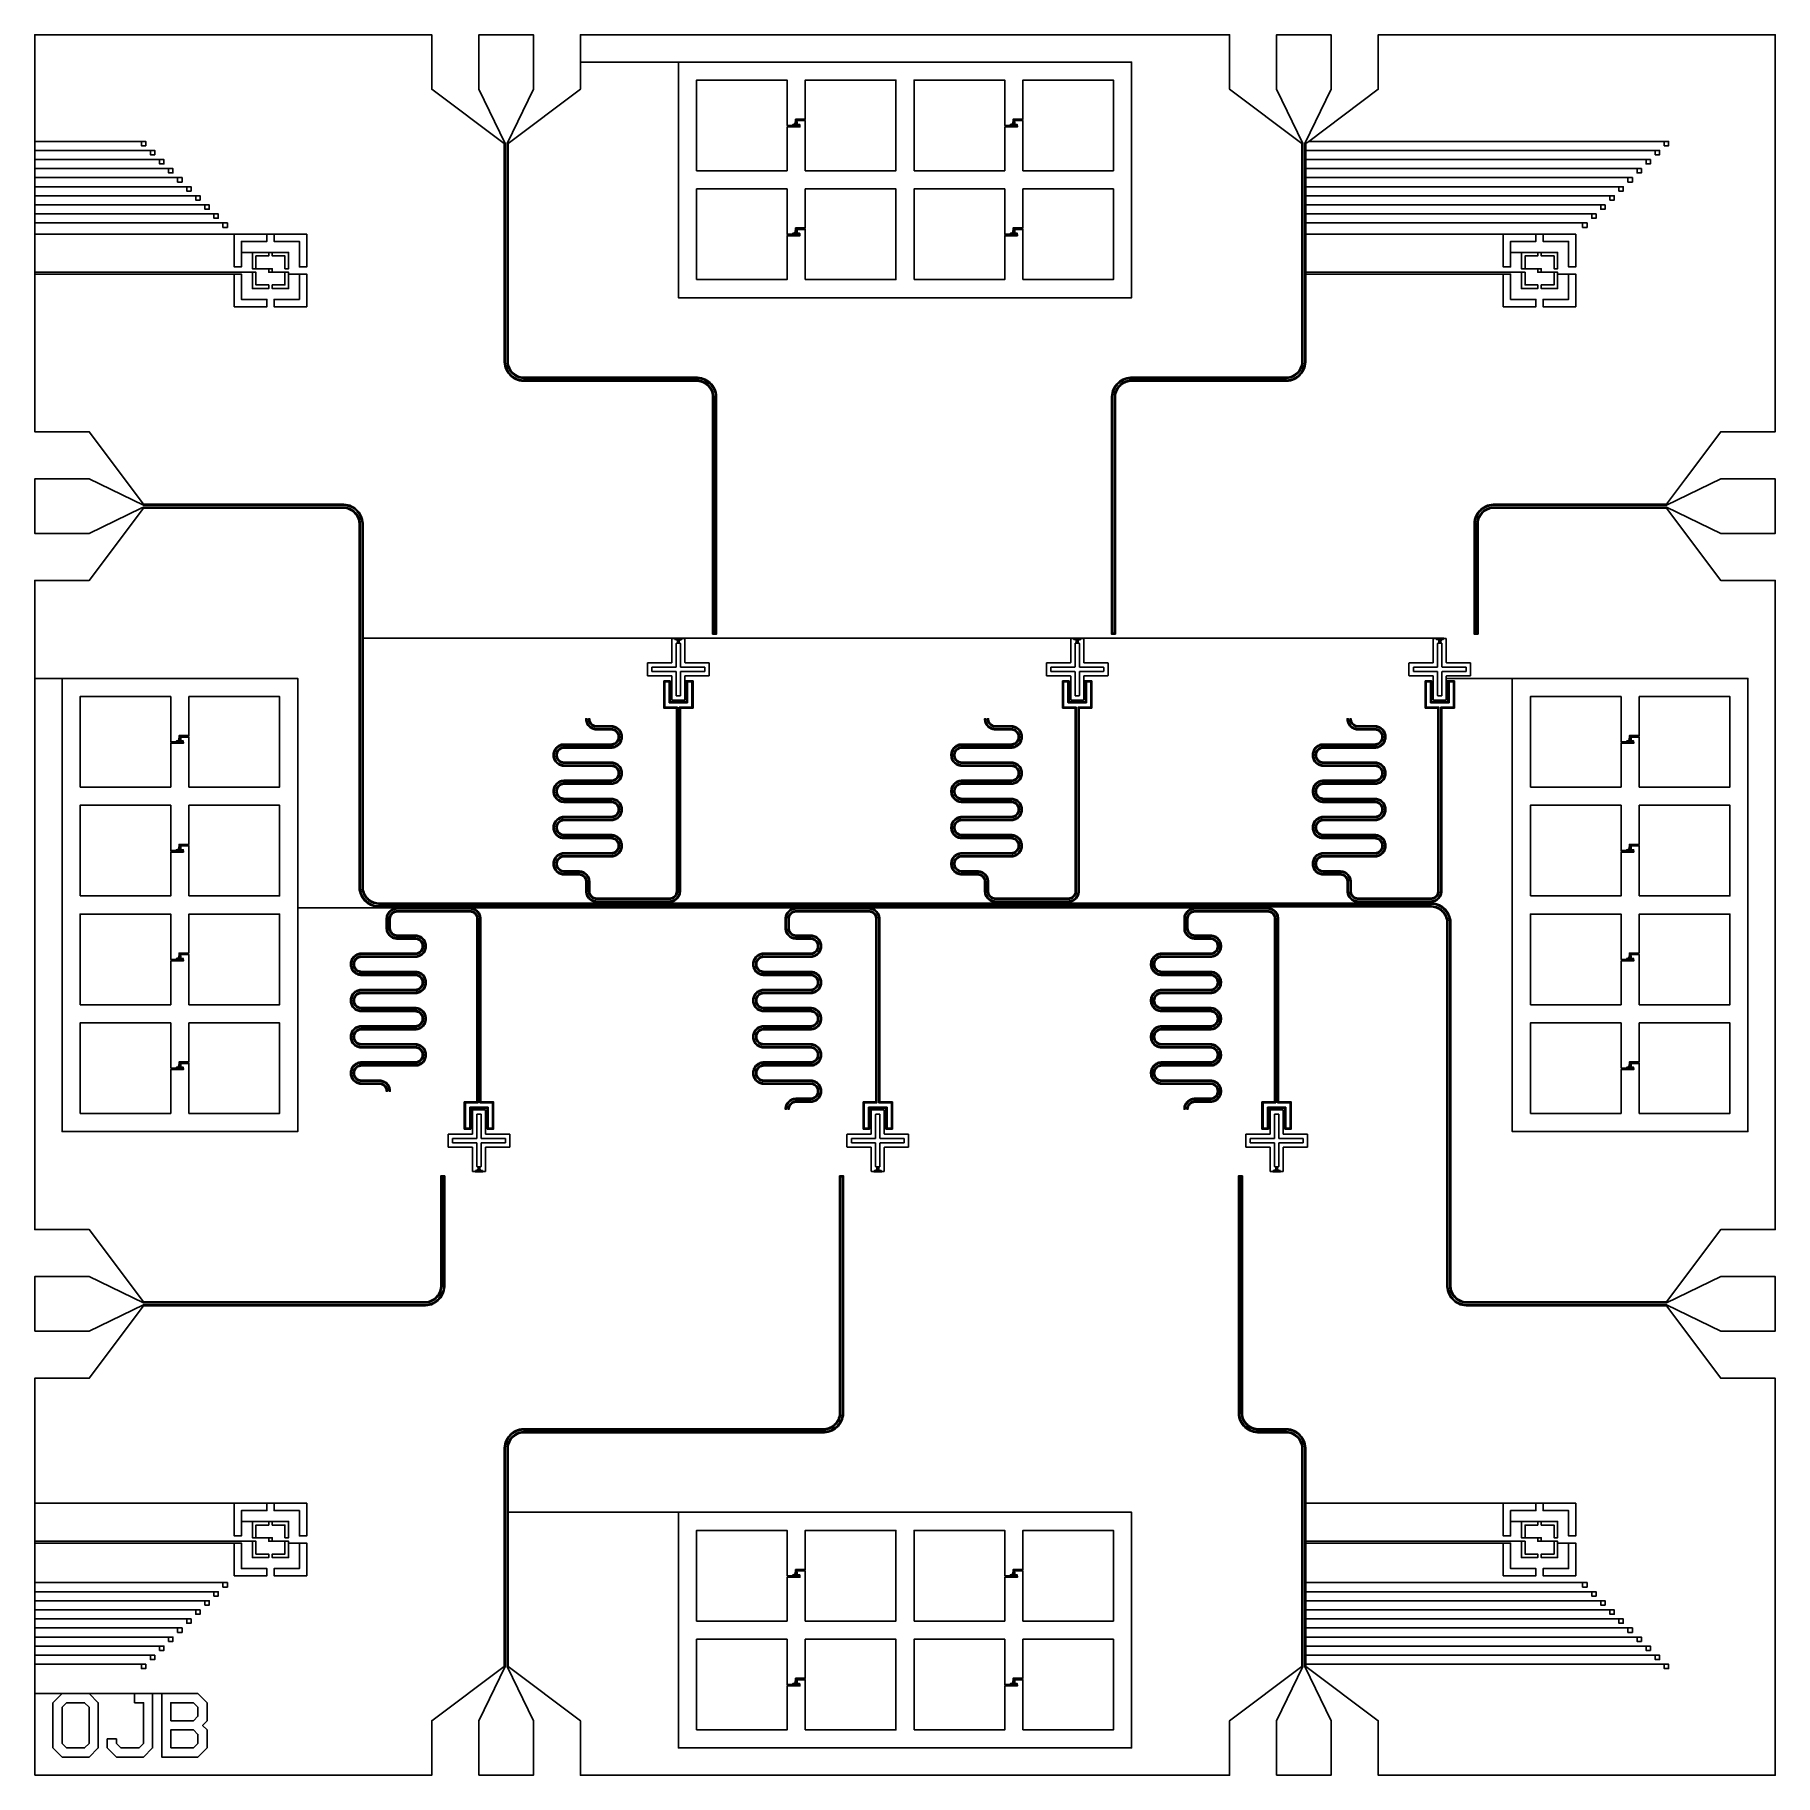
# Model space of a CAD drawing. Extents: x 200 to 9800, y 200 to 9800.
import ezdxf

# ---------------------------------------------------------------- set-up
doc = ezdxf.new("R2010")
doc.units = 0
doc.layers.add('L136D1', color=1, linetype='CONTINUOUS')
doc.layers.add('L1D0', color=2, linetype='CONTINUOUS')

msp = doc.modelspace()

# ---------------------------------------------------------------- linework, layer by layer
at = {"layer": 'L136D1'}
for points in [[(4383.5, 9298), (4383.5, 9299.5), (4380.975, 9299.5), (4380.927, 9299.505), (4380.878, 9299.514), (4380.831, 9299.529), (4380.786, 9299.547), (4380.743, 9299.571), (4380.702, 9299.598), (4380.664, 9299.629), (4380.629, 9299.664), (4380.598, 9299.702), (4380.571, 9299.743), (4380.547, 9299.786), (4380.529, 9299.831), (4380.514, 9299.878), (4380.505, 9299.927), (4380.5, 9299.975), (4380.5, 9304.525), (4380.505, 9304.573), (4380.514, 9304.622), (4380.529, 9304.669), (4380.547, 9304.714), (4380.571, 9304.757), (4380.598, 9304.798), (4380.629, 9304.836), (4380.664, 9304.871), (4380.702, 9304.902), (4380.743, 9304.929), (4380.786, 9304.953), (4380.831, 9304.971), (4380.878, 9304.986), (4380.927, 9304.995), (4380.975, 9305), (4393.485, 9305), (4390.25, 9308.236), (4389.543, 9307.529), (4389.529, 9307.543), (4390.236, 9308.25), (4389.529, 9308.957), (4389.543, 9308.971), (4390.25, 9308.264), (4393.485, 9311.5), (4393.515, 9311.5), (4390.264, 9308.25), (4393.515, 9305), (4394.025, 9305), (4394.073, 9304.995), (4394.122, 9304.986), (4394.169, 9304.971), (4394.214, 9304.953), (4394.257, 9304.929), (4394.298, 9304.902), (4394.336, 9304.871), (4394.371, 9304.836), (4394.402, 9304.798), (4394.429, 9304.757), (4394.453, 9304.714), (4394.471, 9304.669), (4394.486, 9304.622), (4394.495, 9304.573), (4394.5, 9304.525), (4394.5, 9301.975), (4394.505, 9301.927), (4394.514, 9301.878), (4394.529, 9301.831), (4394.547, 9301.786), (4394.571, 9301.743), (4394.598, 9301.702), (4394.629, 9301.664), (4394.664, 9301.629), (4394.702, 9301.598), (4394.743, 9301.571), (4394.786, 9301.547), (4394.831, 9301.529), (4394.878, 9301.514), (4394.927, 9301.505), (4394.975, 9301.5), (4404.025, 9301.5), (4404.073, 9301.505), (4404.122, 9301.514), (4404.169, 9301.529), (4404.214, 9301.547), (4404.257, 9301.571), (4404.298, 9301.598), (4404.336, 9301.629), (4404.371, 9301.664), (4404.402, 9301.702), (4404.429, 9301.743), (4404.453, 9301.786), (4404.471, 9301.831), (4404.486, 9301.878), (4404.495, 9301.927), (4404.5, 9301.975), (4404.5, 9304.525), (4404.505, 9304.573), (4404.514, 9304.622), (4404.529, 9304.669), (4404.547, 9304.714), (4404.571, 9304.757), (4404.598, 9304.798), (4404.629, 9304.836), (4404.639, 9304.846), (4401.25, 9308.236), (4400.543, 9307.529), (4400.529, 9307.543), (4401.236, 9308.25), (4400.529, 9308.957), (4400.543, 9308.971), (4401.25, 9308.264), (4404.485, 9311.5), (4393.485, 9311.5), (4393.5, 9311.515), (4393.5, 9312.5), (4394.5, 9312.5), (4394.5, 9319.725), (4394.505, 9319.773), (4394.514, 9319.822), (4394.529, 9319.869), (4394.547, 9319.914), (4394.571, 9319.957), (4394.598, 9319.998), (4394.629, 9320.036), (4394.664, 9320.071), (4394.702, 9320.102), (4394.743, 9320.129), (4394.786, 9320.153), (4394.831, 9320.171), (4394.878, 9320.186), (4394.927, 9320.195), (4394.975, 9320.2), (4395.5, 9320.2), (4395.5, 9326.5), (4403.5, 9326.5), (4403.5, 9320.2), (4404.025, 9320.2), (4404.073, 9320.195), (4404.122, 9320.186), (4404.169, 9320.171), (4404.214, 9320.153), (4404.257, 9320.129), (4404.298, 9320.102), (4404.336, 9320.071), (4404.371, 9320.036), (4404.402, 9319.998), (4404.429, 9319.957), (4404.453, 9319.914), (4404.471, 9319.869), (4404.486, 9319.822), (4404.495, 9319.773), (4404.5, 9319.725), (4404.5, 9312.5), (4405.5, 9312.5), (4405.5, 9311.5), (4404.515, 9311.5), (4401.264, 9308.25), (4404.654, 9304.861), (4404.664, 9304.871), (4404.702, 9304.902), (4404.743, 9304.929), (4404.786, 9304.953), (4404.831, 9304.971), (4404.878, 9304.986), (4404.927, 9304.995), (4404.975, 9305), (4418.025, 9305), (4418.073, 9304.995), (4418.122, 9304.986), (4418.169, 9304.971), (4418.214, 9304.953), (4418.257, 9304.929), (4418.298, 9304.902), (4418.336, 9304.871), (4418.371, 9304.836), (4418.402, 9304.798), (4418.429, 9304.757), (4418.453, 9304.714), (4418.471, 9304.669), (4418.486, 9304.622), (4418.495, 9304.573), (4418.5, 9304.525), (4418.5, 9299.975), (4418.495, 9299.927), (4418.486, 9299.878), (4418.471, 9299.831), (4418.453, 9299.786), (4418.429, 9299.743), (4418.402, 9299.702), (4418.371, 9299.664), (4418.336, 9299.629), (4418.298, 9299.598), (4418.257, 9299.571), (4418.214, 9299.547), (4418.169, 9299.529), (4418.122, 9299.514), (4418.073, 9299.505), (4418.025, 9299.5), (4415.5, 9299.5), (4415.5, 9298)], [(5583.5, 9298), (5583.5, 9299.5), (5580.975, 9299.5), (5580.927, 9299.505), (5580.878, 9299.514), (5580.831, 9299.529), (5580.786, 9299.547), (5580.743, 9299.571), (5580.702, 9299.598), (5580.664, 9299.629), (5580.629, 9299.664), (5580.598, 9299.702), (5580.571, 9299.743), (5580.547, 9299.786), (5580.529, 9299.831), (5580.514, 9299.878), (5580.505, 9299.927), (5580.5, 9299.975), (5580.5, 9304.525), (5580.505, 9304.573), (5580.514, 9304.622), (5580.529, 9304.669), (5580.547, 9304.714), (5580.571, 9304.757), (5580.598, 9304.798), (5580.629, 9304.836), (5580.664, 9304.871), (5580.702, 9304.902), (5580.743, 9304.929), (5580.786, 9304.953), (5580.831, 9304.971), (5580.878, 9304.986), (5580.927, 9304.995), (5580.975, 9305), (5593.485, 9305), (5590.25, 9308.236), (5589.543, 9307.529), (5589.529, 9307.543), (5590.236, 9308.25), (5589.529, 9308.957), (5589.543, 9308.971), (5590.25, 9308.264), (5593.485, 9311.5), (5593.515, 9311.5), (5590.264, 9308.25), (5593.515, 9305), (5594.025, 9305), (5594.073, 9304.995), (5594.122, 9304.986), (5594.169, 9304.971), (5594.214, 9304.953), (5594.257, 9304.929), (5594.298, 9304.902), (5594.336, 9304.871), (5594.371, 9304.836), (5594.402, 9304.798), (5594.429, 9304.757), (5594.453, 9304.714), (5594.471, 9304.669), (5594.486, 9304.622), (5594.495, 9304.573), (5594.5, 9304.525), (5594.5, 9301.975), (5594.505, 9301.927), (5594.514, 9301.878), (5594.529, 9301.831), (5594.547, 9301.786), (5594.571, 9301.743), (5594.598, 9301.702), (5594.629, 9301.664), (5594.664, 9301.629), (5594.702, 9301.598), (5594.743, 9301.571), (5594.786, 9301.547), (5594.831, 9301.529), (5594.878, 9301.514), (5594.927, 9301.505), (5594.975, 9301.5), (5604.025, 9301.5), (5604.073, 9301.505), (5604.122, 9301.514), (5604.169, 9301.529), (5604.214, 9301.547), (5604.257, 9301.571), (5604.298, 9301.598), (5604.336, 9301.629), (5604.371, 9301.664), (5604.402, 9301.702), (5604.429, 9301.743), (5604.453, 9301.786), (5604.471, 9301.831), (5604.486, 9301.878), (5604.495, 9301.927), (5604.5, 9301.975), (5604.5, 9304.525), (5604.505, 9304.573), (5604.514, 9304.622), (5604.529, 9304.669), (5604.547, 9304.714), (5604.571, 9304.757), (5604.598, 9304.798), (5604.629, 9304.836), (5604.639, 9304.846), (5601.25, 9308.236), (5600.543, 9307.529), (5600.529, 9307.543), (5601.236, 9308.25), (5600.529, 9308.957), (5600.543, 9308.971), (5601.25, 9308.264), (5604.485, 9311.5), (5593.485, 9311.5), (5593.5, 9311.515), (5593.5, 9312.5), (5594.5, 9312.5), (5594.5, 9319.725), (5594.505, 9319.773), (5594.514, 9319.822), (5594.529, 9319.869), (5594.547, 9319.914), (5594.571, 9319.957), (5594.598, 9319.998), (5594.629, 9320.036), (5594.664, 9320.071), (5594.702, 9320.102), (5594.743, 9320.129), (5594.786, 9320.153), (5594.831, 9320.171), (5594.878, 9320.186), (5594.927, 9320.195), (5594.975, 9320.2), (5595.5, 9320.2), (5595.5, 9326.5), (5603.5, 9326.5), (5603.5, 9320.2), (5604.025, 9320.2), (5604.073, 9320.195), (5604.122, 9320.186), (5604.169, 9320.171), (5604.214, 9320.153), (5604.257, 9320.129), (5604.298, 9320.102), (5604.336, 9320.071), (5604.371, 9320.036), (5604.402, 9319.998), (5604.429, 9319.957), (5604.453, 9319.914), (5604.471, 9319.869), (5604.486, 9319.822), (5604.495, 9319.773), (5604.5, 9319.725), (5604.5, 9312.5), (5605.5, 9312.5), (5605.5, 9311.5), (5604.515, 9311.5), (5601.264, 9308.25), (5604.654, 9304.861), (5604.664, 9304.871), (5604.702, 9304.902), (5604.743, 9304.929), (5604.786, 9304.953), (5604.831, 9304.971), (5604.878, 9304.986), (5604.927, 9304.995), (5604.975, 9305), (5618.025, 9305), (5618.073, 9304.995), (5618.122, 9304.986), (5618.169, 9304.971), (5618.214, 9304.953), (5618.257, 9304.929), (5618.298, 9304.902), (5618.336, 9304.871), (5618.371, 9304.836), (5618.402, 9304.798), (5618.429, 9304.757), (5618.453, 9304.714), (5618.471, 9304.669), (5618.486, 9304.622), (5618.495, 9304.573), (5618.5, 9304.525), (5618.5, 9299.975), (5618.495, 9299.927), (5618.486, 9299.878), (5618.471, 9299.831), (5618.453, 9299.786), (5618.429, 9299.743), (5618.402, 9299.702), (5618.371, 9299.664), (5618.336, 9299.629), (5618.298, 9299.598), (5618.257, 9299.571), (5618.214, 9299.547), (5618.169, 9299.529), (5618.122, 9299.514), (5618.073, 9299.505), (5618.025, 9299.5), (5615.5, 9299.5), (5615.5, 9298)], [(4383.5, 8698), (4383.5, 8699.5), (4380.975, 8699.5), (4380.927, 8699.505), (4380.878, 8699.514), (4380.831, 8699.529), (4380.786, 8699.547), (4380.743, 8699.571), (4380.702, 8699.598), (4380.664, 8699.629), (4380.629, 8699.664), (4380.598, 8699.702), (4380.571, 8699.743), (4380.547, 8699.786), (4380.529, 8699.831), (4380.514, 8699.878), (4380.505, 8699.927), (4380.5, 8699.975), (4380.5, 8704.525), (4380.505, 8704.573), (4380.514, 8704.622), (4380.529, 8704.669), (4380.547, 8704.714), (4380.571, 8704.757), (4380.598, 8704.798), (4380.629, 8704.836), (4380.664, 8704.871), (4380.702, 8704.902), (4380.743, 8704.929), (4380.786, 8704.953), (4380.831, 8704.971), (4380.878, 8704.986), (4380.927, 8704.995), (4380.975, 8705), (4393.485, 8705), (4390.25, 8708.236), (4389.543, 8707.529), (4389.529, 8707.543), (4390.236, 8708.25), (4389.529, 8708.957), (4389.543, 8708.971), (4390.25, 8708.264), (4393.485, 8711.5), (4393.515, 8711.5), (4390.264, 8708.25), (4393.515, 8705), (4394.025, 8705), (4394.073, 8704.995), (4394.122, 8704.986), (4394.169, 8704.971), (4394.214, 8704.953), (4394.257, 8704.929), (4394.298, 8704.902), (4394.336, 8704.871), (4394.371, 8704.836), (4394.402, 8704.798), (4394.429, 8704.757), (4394.453, 8704.714), (4394.471, 8704.669), (4394.486, 8704.622), (4394.495, 8704.573), (4394.5, 8704.525), (4394.5, 8701.975), (4394.505, 8701.927), (4394.514, 8701.878), (4394.529, 8701.831), (4394.547, 8701.786), (4394.571, 8701.743), (4394.598, 8701.702), (4394.629, 8701.664), (4394.664, 8701.629), (4394.702, 8701.598), (4394.743, 8701.571), (4394.786, 8701.547), (4394.831, 8701.529), (4394.878, 8701.514), (4394.927, 8701.505), (4394.975, 8701.5), (4404.025, 8701.5), (4404.073, 8701.505), (4404.122, 8701.514), (4404.169, 8701.529), (4404.214, 8701.547), (4404.257, 8701.571), (4404.298, 8701.598), (4404.336, 8701.629), (4404.371, 8701.664), (4404.402, 8701.702), (4404.429, 8701.743), (4404.453, 8701.786), (4404.471, 8701.831), (4404.486, 8701.878), (4404.495, 8701.927), (4404.5, 8701.975), (4404.5, 8704.525), (4404.505, 8704.573), (4404.514, 8704.622), (4404.529, 8704.669), (4404.547, 8704.714), (4404.571, 8704.757), (4404.598, 8704.798), (4404.629, 8704.836), (4404.639, 8704.846), (4401.25, 8708.236), (4400.543, 8707.529), (4400.529, 8707.543), (4401.236, 8708.25), (4400.529, 8708.957), (4400.543, 8708.971), (4401.25, 8708.264), (4404.485, 8711.5), (4393.485, 8711.5), (4393.5, 8711.515), (4393.5, 8712.5), (4394.5, 8712.5), (4394.5, 8719.725), (4394.505, 8719.773), (4394.514, 8719.822), (4394.529, 8719.869), (4394.547, 8719.914), (4394.571, 8719.957), (4394.598, 8719.998), (4394.629, 8720.036), (4394.664, 8720.071), (4394.702, 8720.102), (4394.743, 8720.129), (4394.786, 8720.153), (4394.831, 8720.171), (4394.878, 8720.186), (4394.927, 8720.195), (4394.975, 8720.2), (4395.5, 8720.2), (4395.5, 8726.5), (4403.5, 8726.5), (4403.5, 8720.2), (4404.025, 8720.2), (4404.073, 8720.195), (4404.122, 8720.186), (4404.169, 8720.171), (4404.214, 8720.153), (4404.257, 8720.129), (4404.298, 8720.102), (4404.336, 8720.071), (4404.371, 8720.036), (4404.402, 8719.998), (4404.429, 8719.957), (4404.453, 8719.914), (4404.471, 8719.869), (4404.486, 8719.822), (4404.495, 8719.773), (4404.5, 8719.725), (4404.5, 8712.5), (4405.5, 8712.5), (4405.5, 8711.5), (4404.515, 8711.5), (4401.264, 8708.25), (4404.654, 8704.861), (4404.664, 8704.871), (4404.702, 8704.902), (4404.743, 8704.929), (4404.786, 8704.953), (4404.831, 8704.971), (4404.878, 8704.986), (4404.927, 8704.995), (4404.975, 8705), (4418.025, 8705), (4418.073, 8704.995), (4418.122, 8704.986), (4418.169, 8704.971), (4418.214, 8704.953), (4418.257, 8704.929), (4418.298, 8704.902), (4418.336, 8704.871), (4418.371, 8704.836), (4418.402, 8704.798), (4418.429, 8704.757), (4418.453, 8704.714), (4418.471, 8704.669), (4418.486, 8704.622), (4418.495, 8704.573), (4418.5, 8704.525), (4418.5, 8699.975), (4418.495, 8699.927), (4418.486, 8699.878), (4418.471, 8699.831), (4418.453, 8699.786), (4418.429, 8699.743), (4418.402, 8699.702), (4418.371, 8699.664), (4418.336, 8699.629), (4418.298, 8699.598), (4418.257, 8699.571), (4418.214, 8699.547), (4418.169, 8699.529), (4418.122, 8699.514), (4418.073, 8699.505), (4418.025, 8699.5), (4415.5, 8699.5), (4415.5, 8698)], [(5583.5, 8698), (5583.5, 8699.5), (5580.975, 8699.5), (5580.927, 8699.505), (5580.878, 8699.514), (5580.831, 8699.529), (5580.786, 8699.547), (5580.743, 8699.571), (5580.702, 8699.598), (5580.664, 8699.629), (5580.629, 8699.664), (5580.598, 8699.702), (5580.571, 8699.743), (5580.547, 8699.786), (5580.529, 8699.831), (5580.514, 8699.878), (5580.505, 8699.927), (5580.5, 8699.975), (5580.5, 8704.525), (5580.505, 8704.573), (5580.514, 8704.622), (5580.529, 8704.669), (5580.547, 8704.714), (5580.571, 8704.757), (5580.598, 8704.798), (5580.629, 8704.836), (5580.664, 8704.871), (5580.702, 8704.902), (5580.743, 8704.929), (5580.786, 8704.953), (5580.831, 8704.971), (5580.878, 8704.986), (5580.927, 8704.995), (5580.975, 8705), (5593.485, 8705), (5590.25, 8708.236), (5589.543, 8707.529), (5589.529, 8707.543), (5590.236, 8708.25), (5589.529, 8708.957), (5589.543, 8708.971), (5590.25, 8708.264), (5593.485, 8711.5), (5593.515, 8711.5), (5590.264, 8708.25), (5593.515, 8705), (5594.025, 8705), (5594.073, 8704.995), (5594.122, 8704.986), (5594.169, 8704.971), (5594.214, 8704.953), (5594.257, 8704.929), (5594.298, 8704.902), (5594.336, 8704.871), (5594.371, 8704.836), (5594.402, 8704.798), (5594.429, 8704.757), (5594.453, 8704.714), (5594.471, 8704.669), (5594.486, 8704.622), (5594.495, 8704.573), (5594.5, 8704.525), (5594.5, 8701.975), (5594.505, 8701.927), (5594.514, 8701.878), (5594.529, 8701.831), (5594.547, 8701.786), (5594.571, 8701.743), (5594.598, 8701.702), (5594.629, 8701.664), (5594.664, 8701.629), (5594.702, 8701.598), (5594.743, 8701.571), (5594.786, 8701.547), (5594.831, 8701.529), (5594.878, 8701.514), (5594.927, 8701.505), (5594.975, 8701.5), (5604.025, 8701.5), (5604.073, 8701.505), (5604.122, 8701.514), (5604.169, 8701.529), (5604.214, 8701.547), (5604.257, 8701.571), (5604.298, 8701.598), (5604.336, 8701.629), (5604.371, 8701.664), (5604.402, 8701.702), (5604.429, 8701.743), (5604.453, 8701.786), (5604.471, 8701.831), (5604.486, 8701.878), (5604.495, 8701.927), (5604.5, 8701.975), (5604.5, 8704.525), (5604.505, 8704.573), (5604.514, 8704.622), (5604.529, 8704.669), (5604.547, 8704.714), (5604.571, 8704.757), (5604.598, 8704.798), (5604.629, 8704.836), (5604.639, 8704.846), (5601.25, 8708.236), (5600.543, 8707.529), (5600.529, 8707.543), (5601.236, 8708.25), (5600.529, 8708.957), (5600.543, 8708.971), (5601.25, 8708.264), (5604.485, 8711.5), (5593.485, 8711.5), (5593.5, 8711.515), (5593.5, 8712.5), (5594.5, 8712.5), (5594.5, 8719.725), (5594.505, 8719.773), (5594.514, 8719.822), (5594.529, 8719.869), (5594.547, 8719.914), (5594.571, 8719.957), (5594.598, 8719.998), (5594.629, 8720.036), (5594.664, 8720.071), (5594.702, 8720.102), (5594.743, 8720.129), (5594.786, 8720.153), (5594.831, 8720.171), (5594.878, 8720.186), (5594.927, 8720.195), (5594.975, 8720.2), (5595.5, 8720.2), (5595.5, 8726.5), (5603.5, 8726.5), (5603.5, 8720.2), (5604.025, 8720.2), (5604.073, 8720.195), (5604.122, 8720.186), (5604.169, 8720.171), (5604.214, 8720.153), (5604.257, 8720.129), (5604.298, 8720.102), (5604.336, 8720.071), (5604.371, 8720.036), (5604.402, 8719.998), (5604.429, 8719.957), (5604.453, 8719.914), (5604.471, 8719.869), (5604.486, 8719.822), (5604.495, 8719.773), (5604.5, 8719.725), (5604.5, 8712.5), (5605.5, 8712.5), (5605.5, 8711.5), (5604.515, 8711.5), (5601.264, 8708.25), (5604.654, 8704.861), (5604.664, 8704.871), (5604.702, 8704.902), (5604.743, 8704.929), (5604.786, 8704.953), (5604.831, 8704.971), (5604.878, 8704.986), (5604.927, 8704.995), (5604.975, 8705), (5618.025, 8705), (5618.073, 8704.995), (5618.122, 8704.986), (5618.169, 8704.971), (5618.214, 8704.953), (5618.257, 8704.929), (5618.298, 8704.902), (5618.336, 8704.871), (5618.371, 8704.836), (5618.402, 8704.798), (5618.429, 8704.757), (5618.453, 8704.714), (5618.471, 8704.669), (5618.486, 8704.622), (5618.495, 8704.573), (5618.5, 8704.525), (5618.5, 8699.975), (5618.495, 8699.927), (5618.486, 8699.878), (5618.471, 8699.831), (5618.453, 8699.786), (5618.429, 8699.743), (5618.402, 8699.702), (5618.371, 8699.664), (5618.336, 8699.629), (5618.298, 8699.598), (5618.257, 8699.571), (5618.214, 8699.547), (5618.169, 8699.529), (5618.122, 8699.514), (5618.073, 8699.505), (5618.025, 8699.5), (5615.5, 8699.5), (5615.5, 8698)], [(3745.5, 6443.5), (3745.5, 6449.8), (3744.975, 6449.8), (3744.927, 6449.805), (3744.878, 6449.814), (3744.831, 6449.829), (3744.786, 6449.847), (3744.743, 6449.871), (3744.702, 6449.898), (3744.664, 6449.929), (3744.629, 6449.964), (3744.598, 6450.002), (3744.571, 6450.043), (3744.547, 6450.086), (3744.529, 6450.131), (3744.514, 6450.178), (3744.505, 6450.227), (3744.5, 6450.275), (3744.5, 6457.5), (3743.5, 6457.5), (3743.5, 6458.5), (3744.485, 6458.5), (3747.736, 6461.75), (3744.346, 6465.139), (3744.336, 6465.129), (3744.298, 6465.098), (3744.257, 6465.071), (3744.214, 6465.047), (3744.169, 6465.029), (3744.122, 6465.014), (3744.073, 6465.005), (3744.025, 6465), (3730.975, 6465), (3730.927, 6465.005), (3730.878, 6465.014), (3730.831, 6465.029), (3730.786, 6465.047), (3730.743, 6465.071), (3730.702, 6465.098), (3730.664, 6465.129), (3730.629, 6465.164), (3730.598, 6465.202), (3730.571, 6465.243), (3730.547, 6465.286), (3730.529, 6465.331), (3730.514, 6465.378), (3730.505, 6465.427), (3730.5, 6465.475), (3730.5, 6468.5), (3744.975, 6468.5), (3744.927, 6468.495), (3744.878, 6468.486), (3744.831, 6468.471), (3744.786, 6468.453), (3744.743, 6468.429), (3744.702, 6468.402), (3744.664, 6468.371), (3744.629, 6468.336), (3744.598, 6468.298), (3744.571, 6468.257), (3744.547, 6468.214), (3744.529, 6468.169), (3744.514, 6468.122), (3744.505, 6468.073), (3744.5, 6468.025), (3744.5, 6465.475), (3744.495, 6465.427), (3744.486, 6465.378), (3744.471, 6465.331), (3744.453, 6465.286), (3744.429, 6465.243), (3744.402, 6465.202), (3744.371, 6465.164), (3744.361, 6465.154), (3747.75, 6461.764), (3748.457, 6462.471), (3748.471, 6462.457), (3747.764, 6461.75), (3748.471, 6461.043), (3748.457, 6461.029), (3747.75, 6461.736), (3744.515, 6458.5), (3755.485, 6458.5), (3758.736, 6461.75), (3755.485, 6465), (3754.975, 6465), (3754.927, 6465.005), (3754.878, 6465.014), (3754.831, 6465.029), (3754.786, 6465.047), (3754.743, 6465.071), (3754.702, 6465.098), (3754.664, 6465.129), (3754.629, 6465.164), (3754.598, 6465.202), (3754.571, 6465.243), (3754.547, 6465.286), (3754.529, 6465.331), (3754.514, 6465.378), (3754.505, 6465.427), (3754.5, 6465.475), (3754.5, 6468.025), (3754.495, 6468.073), (3754.486, 6468.122), (3754.471, 6468.169), (3754.453, 6468.214), (3754.429, 6468.257), (3754.402, 6468.298), (3754.371, 6468.336), (3754.336, 6468.371), (3754.298, 6468.402), (3754.257, 6468.429), (3754.214, 6468.453), (3754.169, 6468.471), (3754.122, 6468.486), (3754.073, 6468.495), (3754.025, 6468.5), (3730.5, 6468.5), (3730.5, 6470.025), (3730.505, 6470.073), (3730.514, 6470.122), (3730.529, 6470.169), (3730.547, 6470.214), (3730.571, 6470.257), (3730.598, 6470.298), (3730.629, 6470.336), (3730.664, 6470.371), (3730.702, 6470.402), (3730.743, 6470.429), (3730.786, 6470.453), (3730.831, 6470.471), (3730.878, 6470.486), (3730.927, 6470.495), (3730.975, 6470.5), (3733.5, 6470.5), (3733.5, 6472), (3765.5, 6472), (3765.5, 6470.5), (3768.025, 6470.5), (3768.073, 6470.495), (3768.122, 6470.486), (3768.169, 6470.471), (3768.214, 6470.453), (3768.257, 6470.429), (3768.298, 6470.402), (3768.336, 6470.371), (3768.371, 6470.336), (3768.402, 6470.298), (3768.429, 6470.257), (3768.453, 6470.214), (3768.471, 6470.169), (3768.486, 6470.122), (3768.495, 6470.073), (3768.5, 6470.025), (3768.5, 6465.475), (3768.495, 6465.427), (3768.486, 6465.378), (3768.471, 6465.331), (3768.453, 6465.286), (3768.429, 6465.243), (3768.402, 6465.202), (3768.371, 6465.164), (3768.336, 6465.129), (3768.298, 6465.098), (3768.257, 6465.071), (3768.214, 6465.047), (3768.169, 6465.029), (3768.122, 6465.014), (3768.073, 6465.005), (3768.025, 6465), (3755.515, 6465), (3758.75, 6461.764), (3759.457, 6462.471), (3759.471, 6462.457), (3758.764, 6461.75), (3759.471, 6461.043), (3759.457, 6461.029), (3758.75, 6461.736), (3755.5, 6458.485), (3755.5, 6457.5), (3754.5, 6457.5), (3754.5, 6450.275), (3754.495, 6450.227), (3754.486, 6450.178), (3754.471, 6450.131), (3754.453, 6450.086), (3754.429, 6450.043), (3754.402, 6450.002), (3754.371, 6449.964), (3754.336, 6449.929), (3754.298, 6449.898), (3754.257, 6449.871), (3754.214, 6449.847), (3754.169, 6449.829), (3754.122, 6449.814), (3754.073, 6449.805), (3754.025, 6449.8), (3753.5, 6449.8), (3753.5, 6443.5)], [(5945.5, 6443.5), (5945.5, 6449.8), (5944.975, 6449.8), (5944.927, 6449.805), (5944.878, 6449.814), (5944.831, 6449.829), (5944.786, 6449.847), (5944.743, 6449.871), (5944.702, 6449.898), (5944.664, 6449.929), (5944.629, 6449.964), (5944.598, 6450.002), (5944.571, 6450.043), (5944.547, 6450.086), (5944.529, 6450.131), (5944.514, 6450.178), (5944.505, 6450.227), (5944.5, 6450.275), (5944.5, 6457.5), (5943.5, 6457.5), (5943.5, 6458.5), (5944.485, 6458.5), (5947.736, 6461.75), (5944.346, 6465.139), (5944.336, 6465.129), (5944.298, 6465.098), (5944.257, 6465.071), (5944.214, 6465.047), (5944.169, 6465.029), (5944.122, 6465.014), (5944.073, 6465.005), (5944.025, 6465), (5930.975, 6465), (5930.927, 6465.005), (5930.878, 6465.014), (5930.831, 6465.029), (5930.786, 6465.047), (5930.743, 6465.071), (5930.702, 6465.098), (5930.664, 6465.129), (5930.629, 6465.164), (5930.598, 6465.202), (5930.571, 6465.243), (5930.547, 6465.286), (5930.529, 6465.331), (5930.514, 6465.378), (5930.505, 6465.427), (5930.5, 6465.475), (5930.5, 6468.5), (5944.975, 6468.5), (5944.927, 6468.495), (5944.878, 6468.486), (5944.831, 6468.471), (5944.786, 6468.453), (5944.743, 6468.429), (5944.702, 6468.402), (5944.664, 6468.371), (5944.629, 6468.336), (5944.598, 6468.298), (5944.571, 6468.257), (5944.547, 6468.214), (5944.529, 6468.169), (5944.514, 6468.122), (5944.505, 6468.073), (5944.5, 6468.025), (5944.5, 6465.475), (5944.495, 6465.427), (5944.486, 6465.378), (5944.471, 6465.331), (5944.453, 6465.286), (5944.429, 6465.243), (5944.402, 6465.202), (5944.371, 6465.164), (5944.361, 6465.154), (5947.75, 6461.764), (5948.457, 6462.471), (5948.471, 6462.457), (5947.764, 6461.75), (5948.471, 6461.043), (5948.457, 6461.029), (5947.75, 6461.736), (5944.515, 6458.5), (5955.485, 6458.5), (5958.736, 6461.75), (5955.485, 6465), (5954.975, 6465), (5954.927, 6465.005), (5954.878, 6465.014), (5954.831, 6465.029), (5954.786, 6465.047), (5954.743, 6465.071), (5954.702, 6465.098), (5954.664, 6465.129), (5954.629, 6465.164), (5954.598, 6465.202), (5954.571, 6465.243), (5954.547, 6465.286), (5954.529, 6465.331), (5954.514, 6465.378), (5954.505, 6465.427), (5954.5, 6465.475), (5954.5, 6468.025), (5954.495, 6468.073), (5954.486, 6468.122), (5954.471, 6468.169), (5954.453, 6468.214), (5954.429, 6468.257), (5954.402, 6468.298), (5954.371, 6468.336), (5954.336, 6468.371), (5954.298, 6468.402), (5954.257, 6468.429), (5954.214, 6468.453), (5954.169, 6468.471), (5954.122, 6468.486), (5954.073, 6468.495), (5954.025, 6468.5), (5930.5, 6468.5), (5930.5, 6470.025), (5930.505, 6470.073), (5930.514, 6470.122), (5930.529, 6470.169), (5930.547, 6470.214), (5930.571, 6470.257), (5930.598, 6470.298), (5930.629, 6470.336), (5930.664, 6470.371), (5930.702, 6470.402), (5930.743, 6470.429), (5930.786, 6470.453), (5930.831, 6470.471), (5930.878, 6470.486), (5930.927, 6470.495), (5930.975, 6470.5), (5933.5, 6470.5), (5933.5, 6472), (5965.5, 6472), (5965.5, 6470.5), (5968.025, 6470.5), (5968.073, 6470.495), (5968.122, 6470.486), (5968.169, 6470.471), (5968.214, 6470.453), (5968.257, 6470.429), (5968.298, 6470.402), (5968.336, 6470.371), (5968.371, 6470.336), (5968.402, 6470.298), (5968.429, 6470.257), (5968.453, 6470.214), (5968.471, 6470.169), (5968.486, 6470.122), (5968.495, 6470.073), (5968.5, 6470.025), (5968.5, 6465.475), (5968.495, 6465.427), (5968.486, 6465.378), (5968.471, 6465.331), (5968.453, 6465.286), (5968.429, 6465.243), (5968.402, 6465.202), (5968.371, 6465.164), (5968.336, 6465.129), (5968.298, 6465.098), (5968.257, 6465.071), (5968.214, 6465.047), (5968.169, 6465.029), (5968.122, 6465.014), (5968.073, 6465.005), (5968.025, 6465), (5955.515, 6465), (5958.75, 6461.764), (5959.457, 6462.471), (5959.471, 6462.457), (5958.764, 6461.75), (5959.471, 6461.043), (5959.457, 6461.029), (5958.75, 6461.736), (5955.5, 6458.485), (5955.5, 6457.5), (5954.5, 6457.5), (5954.5, 6450.275), (5954.495, 6450.227), (5954.486, 6450.178), (5954.471, 6450.131), (5954.453, 6450.086), (5954.429, 6450.043), (5954.402, 6450.002), (5954.371, 6449.964), (5954.336, 6449.929), (5954.298, 6449.898), (5954.257, 6449.871), (5954.214, 6449.847), (5954.169, 6449.829), (5954.122, 6449.814), (5954.073, 6449.805), (5954.025, 6449.8), (5953.5, 6449.8), (5953.5, 6443.5)], [(7945.5, 6443.5), (7945.5, 6449.8), (7944.975, 6449.8), (7944.927, 6449.805), (7944.878, 6449.814), (7944.831, 6449.829), (7944.786, 6449.847), (7944.743, 6449.871), (7944.702, 6449.898), (7944.664, 6449.929), (7944.629, 6449.964), (7944.598, 6450.002), (7944.571, 6450.043), (7944.547, 6450.086), (7944.529, 6450.131), (7944.514, 6450.178), (7944.505, 6450.227), (7944.5, 6450.275), (7944.5, 6457.5), (7943.5, 6457.5), (7943.5, 6458.5), (7944.485, 6458.5), (7947.736, 6461.75), (7944.346, 6465.139), (7944.336, 6465.129), (7944.298, 6465.098), (7944.257, 6465.071), (7944.214, 6465.047), (7944.169, 6465.029), (7944.122, 6465.014), (7944.073, 6465.005), (7944.025, 6465), (7930.975, 6465), (7930.927, 6465.005), (7930.878, 6465.014), (7930.831, 6465.029), (7930.786, 6465.047), (7930.743, 6465.071), (7930.702, 6465.098), (7930.664, 6465.129), (7930.629, 6465.164), (7930.598, 6465.202), (7930.571, 6465.243), (7930.547, 6465.286), (7930.529, 6465.331), (7930.514, 6465.378), (7930.505, 6465.427), (7930.5, 6465.475), (7930.5, 6468.5), (7944.975, 6468.5), (7944.927, 6468.495), (7944.878, 6468.486), (7944.831, 6468.471), (7944.786, 6468.453), (7944.743, 6468.429), (7944.702, 6468.402), (7944.664, 6468.371), (7944.629, 6468.336), (7944.598, 6468.298), (7944.571, 6468.257), (7944.547, 6468.214), (7944.529, 6468.169), (7944.514, 6468.122), (7944.505, 6468.073), (7944.5, 6468.025), (7944.5, 6465.475), (7944.495, 6465.427), (7944.486, 6465.378), (7944.471, 6465.331), (7944.453, 6465.286), (7944.429, 6465.243), (7944.402, 6465.202), (7944.371, 6465.164), (7944.361, 6465.154), (7947.75, 6461.764), (7948.457, 6462.471), (7948.471, 6462.457), (7947.764, 6461.75), (7948.471, 6461.043), (7948.457, 6461.029), (7947.75, 6461.736), (7944.515, 6458.5), (7955.485, 6458.5), (7958.736, 6461.75), (7955.485, 6465), (7954.975, 6465), (7954.927, 6465.005), (7954.878, 6465.014), (7954.831, 6465.029), (7954.786, 6465.047), (7954.743, 6465.071), (7954.702, 6465.098), (7954.664, 6465.129), (7954.629, 6465.164), (7954.598, 6465.202), (7954.571, 6465.243), (7954.547, 6465.286), (7954.529, 6465.331), (7954.514, 6465.378), (7954.505, 6465.427), (7954.5, 6465.475), (7954.5, 6468.025), (7954.495, 6468.073), (7954.486, 6468.122), (7954.471, 6468.169), (7954.453, 6468.214), (7954.429, 6468.257), (7954.402, 6468.298), (7954.371, 6468.336), (7954.336, 6468.371), (7954.298, 6468.402), (7954.257, 6468.429), (7954.214, 6468.453), (7954.169, 6468.471), (7954.122, 6468.486), (7954.073, 6468.495), (7954.025, 6468.5), (7930.5, 6468.5), (7930.5, 6470.025), (7930.505, 6470.073), (7930.514, 6470.122), (7930.529, 6470.169), (7930.547, 6470.214), (7930.571, 6470.257), (7930.598, 6470.298), (7930.629, 6470.336), (7930.664, 6470.371), (7930.702, 6470.402), (7930.743, 6470.429), (7930.786, 6470.453), (7930.831, 6470.471), (7930.878, 6470.486), (7930.927, 6470.495), (7930.975, 6470.5), (7933.5, 6470.5), (7933.5, 6472), (7965.5, 6472), (7965.5, 6470.5), (7968.025, 6470.5), (7968.073, 6470.495), (7968.122, 6470.486), (7968.169, 6470.471), (7968.214, 6470.453), (7968.257, 6470.429), (7968.298, 6470.402), (7968.336, 6470.371), (7968.371, 6470.336), (7968.402, 6470.298), (7968.429, 6470.257), (7968.453, 6470.214), (7968.471, 6470.169), (7968.486, 6470.122), (7968.495, 6470.073), (7968.5, 6470.025), (7968.5, 6465.475), (7968.495, 6465.427), (7968.486, 6465.378), (7968.471, 6465.331), (7968.453, 6465.286), (7968.429, 6465.243), (7968.402, 6465.202), (7968.371, 6465.164), (7968.336, 6465.129), (7968.298, 6465.098), (7968.257, 6465.071), (7968.214, 6465.047), (7968.169, 6465.029), (7968.122, 6465.014), (7968.073, 6465.005), (7968.025, 6465), (7955.515, 6465), (7958.75, 6461.764), (7959.457, 6462.471), (7959.471, 6462.457), (7958.764, 6461.75), (7959.471, 6461.043), (7959.457, 6461.029), (7958.75, 6461.736), (7955.5, 6458.485), (7955.5, 6457.5), (7954.5, 6457.5), (7954.5, 6450.275), (7954.495, 6450.227), (7954.486, 6450.178), (7954.471, 6450.131), (7954.453, 6450.086), (7954.429, 6450.043), (7954.402, 6450.002), (7954.371, 6449.964), (7954.336, 6449.929), (7954.298, 6449.898), (7954.257, 6449.871), (7954.214, 6449.847), (7954.169, 6449.829), (7954.122, 6449.814), (7954.073, 6449.805), (7954.025, 6449.8), (7953.5, 6449.8), (7953.5, 6443.5)], [(983.5, 5898), (983.5, 5899.5), (980.975, 5899.5), (980.927, 5899.505), (980.878, 5899.514), (980.831, 5899.529), (980.786, 5899.547), (980.743, 5899.571), (980.702, 5899.598), (980.664, 5899.629), (980.629, 5899.664), (980.598, 5899.702), (980.571, 5899.743), (980.547, 5899.786), (980.529, 5899.831), (980.514, 5899.878), (980.505, 5899.927), (980.5, 5899.975), (980.5, 5904.525), (980.505, 5904.573), (980.514, 5904.622), (980.529, 5904.669), (980.547, 5904.714), (980.571, 5904.757), (980.598, 5904.798), (980.629, 5904.836), (980.664, 5904.871), (980.702, 5904.902), (980.743, 5904.929), (980.786, 5904.953), (980.831, 5904.971), (980.878, 5904.986), (980.927, 5904.995), (980.975, 5905), (993.485, 5905), (990.25, 5908.236), (989.543, 5907.529), (989.529, 5907.543), (990.236, 5908.25), (989.529, 5908.957), (989.543, 5908.971), (990.25, 5908.264), (993.485, 5911.5), (993.515, 5911.5), (990.264, 5908.25), (993.515, 5905), (994.025, 5905), (994.073, 5904.995), (994.122, 5904.986), (994.169, 5904.971), (994.214, 5904.953), (994.257, 5904.929), (994.298, 5904.902), (994.336, 5904.871), (994.371, 5904.836), (994.402, 5904.798), (994.429, 5904.757), (994.453, 5904.714), (994.471, 5904.669), (994.486, 5904.622), (994.495, 5904.573), (994.5, 5904.525), (994.5, 5901.975), (994.505, 5901.927), (994.514, 5901.878), (994.529, 5901.831), (994.547, 5901.786), (994.571, 5901.743), (994.598, 5901.702), (994.629, 5901.664), (994.664, 5901.629), (994.702, 5901.598), (994.743, 5901.571), (994.786, 5901.547), (994.831, 5901.529), (994.878, 5901.514), (994.927, 5901.505), (994.975, 5901.5), (1004.025, 5901.5), (1004.073, 5901.505), (1004.122, 5901.514), (1004.169, 5901.529), (1004.214, 5901.547), (1004.257, 5901.571), (1004.298, 5901.598), (1004.336, 5901.629), (1004.371, 5901.664), (1004.402, 5901.702), (1004.429, 5901.743), (1004.453, 5901.786), (1004.471, 5901.831), (1004.486, 5901.878), (1004.495, 5901.927), (1004.5, 5901.975), (1004.5, 5904.525), (1004.505, 5904.573), (1004.514, 5904.622), (1004.529, 5904.669), (1004.547, 5904.714), (1004.571, 5904.757), (1004.598, 5904.798), (1004.629, 5904.836), (1004.639, 5904.846), (1001.25, 5908.236), (1000.543, 5907.529), (1000.529, 5907.543), (1001.236, 5908.25), (1000.529, 5908.957), (1000.543, 5908.971), (1001.25, 5908.264), (1004.485, 5911.5), (993.485, 5911.5), (993.5, 5911.515), (993.5, 5912.5), (994.5, 5912.5), (994.5, 5919.725), (994.505, 5919.773), (994.514, 5919.822), (994.529, 5919.869), (994.547, 5919.914), (994.571, 5919.957), (994.598, 5919.998), (994.629, 5920.036), (994.664, 5920.071), (994.702, 5920.102), (994.743, 5920.129), (994.786, 5920.153), (994.831, 5920.171), (994.878, 5920.186), (994.927, 5920.195), (994.975, 5920.2), (995.5, 5920.2), (995.5, 5926.5), (1003.5, 5926.5), (1003.5, 5920.2), (1004.025, 5920.2), (1004.073, 5920.195), (1004.122, 5920.186), (1004.169, 5920.171), (1004.214, 5920.153), (1004.257, 5920.129), (1004.298, 5920.102), (1004.336, 5920.071), (1004.371, 5920.036), (1004.402, 5919.998), (1004.429, 5919.957), (1004.453, 5919.914), (1004.471, 5919.869), (1004.486, 5919.822), (1004.495, 5919.773), (1004.5, 5919.725), (1004.5, 5912.5), (1005.5, 5912.5), (1005.5, 5911.5), (1004.515, 5911.5), (1001.264, 5908.25), (1004.654, 5904.861), (1004.664, 5904.871), (1004.702, 5904.902), (1004.743, 5904.929), (1004.786, 5904.953), (1004.831, 5904.971), (1004.878, 5904.986), (1004.927, 5904.995), (1004.975, 5905), (1018.025, 5905), (1018.073, 5904.995), (1018.122, 5904.986), (1018.169, 5904.971), (1018.214, 5904.953), (1018.257, 5904.929), (1018.298, 5904.902), (1018.336, 5904.871), (1018.371, 5904.836), (1018.402, 5904.798), (1018.429, 5904.757), (1018.453, 5904.714), (1018.471, 5904.669), (1018.486, 5904.622), (1018.495, 5904.573), (1018.5, 5904.525), (1018.5, 5899.975), (1018.495, 5899.927), (1018.486, 5899.878), (1018.471, 5899.831), (1018.453, 5899.786), (1018.429, 5899.743), (1018.402, 5899.702), (1018.371, 5899.664), (1018.336, 5899.629), (1018.298, 5899.598), (1018.257, 5899.571), (1018.214, 5899.547), (1018.169, 5899.529), (1018.122, 5899.514), (1018.073, 5899.505), (1018.025, 5899.5), (1015.5, 5899.5), (1015.5, 5898)], [(8983.5, 5898), (8983.5, 5899.5), (8980.975, 5899.5), (8980.927, 5899.505), (8980.878, 5899.514), (8980.831, 5899.529), (8980.786, 5899.547), (8980.743, 5899.571), (8980.702, 5899.598), (8980.664, 5899.629), (8980.629, 5899.664), (8980.598, 5899.702), (8980.571, 5899.743), (8980.547, 5899.786), (8980.529, 5899.831), (8980.514, 5899.878), (8980.505, 5899.927), (8980.5, 5899.975), (8980.5, 5904.525), (8980.505, 5904.573), (8980.514, 5904.622), (8980.529, 5904.669), (8980.547, 5904.714), (8980.571, 5904.757), (8980.598, 5904.798), (8980.629, 5904.836), (8980.664, 5904.871), (8980.702, 5904.902), (8980.743, 5904.929), (8980.786, 5904.953), (8980.831, 5904.971), (8980.878, 5904.986), (8980.927, 5904.995), (8980.975, 5905), (8993.485, 5905), (8990.25, 5908.236), (8989.543, 5907.529), (8989.529, 5907.543), (8990.236, 5908.25), (8989.529, 5908.957), (8989.543, 5908.971), (8990.25, 5908.264), (8993.485, 5911.5), (8993.515, 5911.5), (8990.264, 5908.25), (8993.515, 5905), (8994.025, 5905), (8994.073, 5904.995), (8994.122, 5904.986), (8994.169, 5904.971), (8994.214, 5904.953), (8994.257, 5904.929), (8994.298, 5904.902), (8994.336, 5904.871), (8994.371, 5904.836), (8994.402, 5904.798), (8994.429, 5904.757), (8994.453, 5904.714), (8994.471, 5904.669), (8994.486, 5904.622), (8994.495, 5904.573), (8994.5, 5904.525), (8994.5, 5901.975), (8994.505, 5901.927), (8994.514, 5901.878), (8994.529, 5901.831), (8994.547, 5901.786), (8994.571, 5901.743), (8994.598, 5901.702), (8994.629, 5901.664), (8994.664, 5901.629), (8994.702, 5901.598), (8994.743, 5901.571), (8994.786, 5901.547), (8994.831, 5901.529), (8994.878, 5901.514), (8994.927, 5901.505), (8994.975, 5901.5), (9004.025, 5901.5), (9004.073, 5901.505), (9004.122, 5901.514), (9004.169, 5901.529), (9004.214, 5901.547), (9004.257, 5901.571), (9004.298, 5901.598), (9004.336, 5901.629), (9004.371, 5901.664), (9004.402, 5901.702), (9004.429, 5901.743), (9004.453, 5901.786), (9004.471, 5901.831), (9004.486, 5901.878), (9004.495, 5901.927), (9004.5, 5901.975), (9004.5, 5904.525), (9004.505, 5904.573), (9004.514, 5904.622), (9004.529, 5904.669), (9004.547, 5904.714), (9004.571, 5904.757), (9004.598, 5904.798), (9004.629, 5904.836), (9004.639, 5904.846), (9001.25, 5908.236), (9000.543, 5907.529), (9000.529, 5907.543), (9001.236, 5908.25), (9000.529, 5908.957), (9000.543, 5908.971), (9001.25, 5908.264), (9004.485, 5911.5), (8993.485, 5911.5), (8993.5, 5911.515), (8993.5, 5912.5), (8994.5, 5912.5), (8994.5, 5919.725), (8994.505, 5919.773), (8994.514, 5919.822), (8994.529, 5919.869), (8994.547, 5919.914), (8994.571, 5919.957), (8994.598, 5919.998), (8994.629, 5920.036), (8994.664, 5920.071), (8994.702, 5920.102), (8994.743, 5920.129), (8994.786, 5920.153), (8994.831, 5920.171), (8994.878, 5920.186), (8994.927, 5920.195), (8994.975, 5920.2), (8995.5, 5920.2), (8995.5, 5926.5), (9003.5, 5926.5), (9003.5, 5920.2), (9004.025, 5920.2), (9004.073, 5920.195), (9004.122, 5920.186), (9004.169, 5920.171), (9004.214, 5920.153), (9004.257, 5920.129), (9004.298, 5920.102), (9004.336, 5920.071), (9004.371, 5920.036), (9004.402, 5919.998), (9004.429, 5919.957), (9004.453, 5919.914), (9004.471, 5919.869), (9004.486, 5919.822), (9004.495, 5919.773), (9004.5, 5919.725), (9004.5, 5912.5), (9005.5, 5912.5), (9005.5, 5911.5), (9004.515, 5911.5), (9001.264, 5908.25), (9004.654, 5904.861), (9004.664, 5904.871), (9004.702, 5904.902), (9004.743, 5904.929), (9004.786, 5904.953), (9004.831, 5904.971), (9004.878, 5904.986), (9004.927, 5904.995), (9004.975, 5905), (9018.025, 5905), (9018.073, 5904.995), (9018.122, 5904.986), (9018.169, 5904.971), (9018.214, 5904.953), (9018.257, 5904.929), (9018.298, 5904.902), (9018.336, 5904.871), (9018.371, 5904.836), (9018.402, 5904.798), (9018.429, 5904.757), (9018.453, 5904.714), (9018.471, 5904.669), (9018.486, 5904.622), (9018.495, 5904.573), (9018.5, 5904.525), (9018.5, 5899.975), (9018.495, 5899.927), (9018.486, 5899.878), (9018.471, 5899.831), (9018.453, 5899.786), (9018.429, 5899.743), (9018.402, 5899.702), (9018.371, 5899.664), (9018.336, 5899.629), (9018.298, 5899.598), (9018.257, 5899.571), (9018.214, 5899.547), (9018.169, 5899.529), (9018.122, 5899.514), (9018.073, 5899.505), (9018.025, 5899.5), (9015.5, 5899.5), (9015.5, 5898)], [(983.5, 5298), (983.5, 5299.5), (980.975, 5299.5), (980.927, 5299.505), (980.878, 5299.514), (980.831, 5299.529), (980.786, 5299.547), (980.743, 5299.571), (980.702, 5299.598), (980.664, 5299.629), (980.629, 5299.664), (980.598, 5299.702), (980.571, 5299.743), (980.547, 5299.786), (980.529, 5299.831), (980.514, 5299.878), (980.505, 5299.927), (980.5, 5299.975), (980.5, 5304.525), (980.505, 5304.573), (980.514, 5304.622), (980.529, 5304.669), (980.547, 5304.714), (980.571, 5304.757), (980.598, 5304.798), (980.629, 5304.836), (980.664, 5304.871), (980.702, 5304.902), (980.743, 5304.929), (980.786, 5304.953), (980.831, 5304.971), (980.878, 5304.986), (980.927, 5304.995), (980.975, 5305), (993.485, 5305), (990.25, 5308.236), (989.543, 5307.529), (989.529, 5307.543), (990.236, 5308.25), (989.529, 5308.957), (989.543, 5308.971), (990.25, 5308.264), (993.485, 5311.5), (993.515, 5311.5), (990.264, 5308.25), (993.515, 5305), (994.025, 5305), (994.073, 5304.995), (994.122, 5304.986), (994.169, 5304.971), (994.214, 5304.953), (994.257, 5304.929), (994.298, 5304.902), (994.336, 5304.871), (994.371, 5304.836), (994.402, 5304.798), (994.429, 5304.757), (994.453, 5304.714), (994.471, 5304.669), (994.486, 5304.622), (994.495, 5304.573), (994.5, 5304.525), (994.5, 5301.975), (994.505, 5301.927), (994.514, 5301.878), (994.529, 5301.831), (994.547, 5301.786), (994.571, 5301.743), (994.598, 5301.702), (994.629, 5301.664), (994.664, 5301.629), (994.702, 5301.598), (994.743, 5301.571), (994.786, 5301.547), (994.831, 5301.529), (994.878, 5301.514), (994.927, 5301.505), (994.975, 5301.5), (1004.025, 5301.5), (1004.073, 5301.505), (1004.122, 5301.514), (1004.169, 5301.529), (1004.214, 5301.547), (1004.257, 5301.571), (1004.298, 5301.598), (1004.336, 5301.629), (1004.371, 5301.664), (1004.402, 5301.702), (1004.429, 5301.743), (1004.453, 5301.786), (1004.471, 5301.831), (1004.486, 5301.878), (1004.495, 5301.927), (1004.5, 5301.975), (1004.5, 5304.525), (1004.505, 5304.573), (1004.514, 5304.622), (1004.529, 5304.669), (1004.547, 5304.714), (1004.571, 5304.757), (1004.598, 5304.798), (1004.629, 5304.836), (1004.639, 5304.846), (1001.25, 5308.236), (1000.543, 5307.529), (1000.529, 5307.543), (1001.236, 5308.25), (1000.529, 5308.957), (1000.543, 5308.971), (1001.25, 5308.264), (1004.485, 5311.5), (993.485, 5311.5), (993.5, 5311.515), (993.5, 5312.5), (994.5, 5312.5), (994.5, 5319.725), (994.505, 5319.773), (994.514, 5319.822), (994.529, 5319.869), (994.547, 5319.914), (994.571, 5319.957), (994.598, 5319.998), (994.629, 5320.036), (994.664, 5320.071), (994.702, 5320.102), (994.743, 5320.129), (994.786, 5320.153), (994.831, 5320.171), (994.878, 5320.186), (994.927, 5320.195), (994.975, 5320.2), (995.5, 5320.2), (995.5, 5326.5), (1003.5, 5326.5), (1003.5, 5320.2), (1004.025, 5320.2), (1004.073, 5320.195), (1004.122, 5320.186), (1004.169, 5320.171), (1004.214, 5320.153), (1004.257, 5320.129), (1004.298, 5320.102), (1004.336, 5320.071), (1004.371, 5320.036), (1004.402, 5319.998), (1004.429, 5319.957), (1004.453, 5319.914), (1004.471, 5319.869), (1004.486, 5319.822), (1004.495, 5319.773), (1004.5, 5319.725), (1004.5, 5312.5), (1005.5, 5312.5), (1005.5, 5311.5), (1004.515, 5311.5), (1001.264, 5308.25), (1004.654, 5304.861), (1004.664, 5304.871), (1004.702, 5304.902), (1004.743, 5304.929), (1004.786, 5304.953), (1004.831, 5304.971), (1004.878, 5304.986), (1004.927, 5304.995), (1004.975, 5305), (1018.025, 5305), (1018.073, 5304.995), (1018.122, 5304.986), (1018.169, 5304.971), (1018.214, 5304.953), (1018.257, 5304.929), (1018.298, 5304.902), (1018.336, 5304.871), (1018.371, 5304.836), (1018.402, 5304.798), (1018.429, 5304.757), (1018.453, 5304.714), (1018.471, 5304.669), (1018.486, 5304.622), (1018.495, 5304.573), (1018.5, 5304.525), (1018.5, 5299.975), (1018.495, 5299.927), (1018.486, 5299.878), (1018.471, 5299.831), (1018.453, 5299.786), (1018.429, 5299.743), (1018.402, 5299.702), (1018.371, 5299.664), (1018.336, 5299.629), (1018.298, 5299.598), (1018.257, 5299.571), (1018.214, 5299.547), (1018.169, 5299.529), (1018.122, 5299.514), (1018.073, 5299.505), (1018.025, 5299.5), (1015.5, 5299.5), (1015.5, 5298)], [(8983.5, 5298), (8983.5, 5299.5), (8980.975, 5299.5), (8980.927, 5299.505), (8980.878, 5299.514), (8980.831, 5299.529), (8980.786, 5299.547), (8980.743, 5299.571), (8980.702, 5299.598), (8980.664, 5299.629), (8980.629, 5299.664), (8980.598, 5299.702), (8980.571, 5299.743), (8980.547, 5299.786), (8980.529, 5299.831), (8980.514, 5299.878), (8980.505, 5299.927), (8980.5, 5299.975), (8980.5, 5304.525), (8980.505, 5304.573), (8980.514, 5304.622), (8980.529, 5304.669), (8980.547, 5304.714), (8980.571, 5304.757), (8980.598, 5304.798), (8980.629, 5304.836), (8980.664, 5304.871), (8980.702, 5304.902), (8980.743, 5304.929), (8980.786, 5304.953), (8980.831, 5304.971), (8980.878, 5304.986), (8980.927, 5304.995), (8980.975, 5305), (8993.485, 5305), (8990.25, 5308.236), (8989.543, 5307.529), (8989.529, 5307.543), (8990.236, 5308.25), (8989.529, 5308.957), (8989.543, 5308.971), (8990.25, 5308.264), (8993.485, 5311.5), (8993.515, 5311.5), (8990.264, 5308.25), (8993.515, 5305), (8994.025, 5305), (8994.073, 5304.995), (8994.122, 5304.986), (8994.169, 5304.971), (8994.214, 5304.953), (8994.257, 5304.929), (8994.298, 5304.902), (8994.336, 5304.871), (8994.371, 5304.836), (8994.402, 5304.798), (8994.429, 5304.757), (8994.453, 5304.714), (8994.471, 5304.669), (8994.486, 5304.622), (8994.495, 5304.573), (8994.5, 5304.525), (8994.5, 5301.975), (8994.505, 5301.927), (8994.514, 5301.878), (8994.529, 5301.831), (8994.547, 5301.786), (8994.571, 5301.743), (8994.598, 5301.702), (8994.629, 5301.664), (8994.664, 5301.629), (8994.702, 5301.598), (8994.743, 5301.571), (8994.786, 5301.547), (8994.831, 5301.529), (8994.878, 5301.514), (8994.927, 5301.505), (8994.975, 5301.5), (9004.025, 5301.5), (9004.073, 5301.505), (9004.122, 5301.514), (9004.169, 5301.529), (9004.214, 5301.547), (9004.257, 5301.571), (9004.298, 5301.598), (9004.336, 5301.629), (9004.371, 5301.664), (9004.402, 5301.702), (9004.429, 5301.743), (9004.453, 5301.786), (9004.471, 5301.831), (9004.486, 5301.878), (9004.495, 5301.927), (9004.5, 5301.975), (9004.5, 5304.525), (9004.505, 5304.573), (9004.514, 5304.622), (9004.529, 5304.669), (9004.547, 5304.714), (9004.571, 5304.757), (9004.598, 5304.798), (9004.629, 5304.836), (9004.639, 5304.846), (9001.25, 5308.236), (9000.543, 5307.529), (9000.529, 5307.543), (9001.236, 5308.25), (9000.529, 5308.957), (9000.543, 5308.971), (9001.25, 5308.264), (9004.485, 5311.5), (8993.485, 5311.5), (8993.5, 5311.515), (8993.5, 5312.5), (8994.5, 5312.5), (8994.5, 5319.725), (8994.505, 5319.773), (8994.514, 5319.822), (8994.529, 5319.869), (8994.547, 5319.914), (8994.571, 5319.957), (8994.598, 5319.998), (8994.629, 5320.036), (8994.664, 5320.071), (8994.702, 5320.102), (8994.743, 5320.129), (8994.786, 5320.153), (8994.831, 5320.171), (8994.878, 5320.186), (8994.927, 5320.195), (8994.975, 5320.2), (8995.5, 5320.2), (8995.5, 5326.5), (9003.5, 5326.5), (9003.5, 5320.2), (9004.025, 5320.2), (9004.073, 5320.195), (9004.122, 5320.186), (9004.169, 5320.171), (9004.214, 5320.153), (9004.257, 5320.129), (9004.298, 5320.102), (9004.336, 5320.071), (9004.371, 5320.036), (9004.402, 5319.998), (9004.429, 5319.957), (9004.453, 5319.914), (9004.471, 5319.869), (9004.486, 5319.822), (9004.495, 5319.773), (9004.5, 5319.725), (9004.5, 5312.5), (9005.5, 5312.5), (9005.5, 5311.5), (9004.515, 5311.5), (9001.264, 5308.25), (9004.654, 5304.861), (9004.664, 5304.871), (9004.702, 5304.902), (9004.743, 5304.929), (9004.786, 5304.953), (9004.831, 5304.971), (9004.878, 5304.986), (9004.927, 5304.995), (9004.975, 5305), (9018.025, 5305), (9018.073, 5304.995), (9018.122, 5304.986), (9018.169, 5304.971), (9018.214, 5304.953), (9018.257, 5304.929), (9018.298, 5304.902), (9018.336, 5304.871), (9018.371, 5304.836), (9018.402, 5304.798), (9018.429, 5304.757), (9018.453, 5304.714), (9018.471, 5304.669), (9018.486, 5304.622), (9018.495, 5304.573), (9018.5, 5304.525), (9018.5, 5299.975), (9018.495, 5299.927), (9018.486, 5299.878), (9018.471, 5299.831), (9018.453, 5299.786), (9018.429, 5299.743), (9018.402, 5299.702), (9018.371, 5299.664), (9018.336, 5299.629), (9018.298, 5299.598), (9018.257, 5299.571), (9018.214, 5299.547), (9018.169, 5299.529), (9018.122, 5299.514), (9018.073, 5299.505), (9018.025, 5299.5), (9015.5, 5299.5), (9015.5, 5298)], [(983.5, 4698), (983.5, 4699.5), (980.975, 4699.5), (980.927, 4699.505), (980.878, 4699.514), (980.831, 4699.529), (980.786, 4699.547), (980.743, 4699.571), (980.702, 4699.598), (980.664, 4699.629), (980.629, 4699.664), (980.598, 4699.702), (980.571, 4699.743), (980.547, 4699.786), (980.529, 4699.831), (980.514, 4699.878), (980.505, 4699.927), (980.5, 4699.975), (980.5, 4704.525), (980.505, 4704.573), (980.514, 4704.622), (980.529, 4704.669), (980.547, 4704.714), (980.571, 4704.757), (980.598, 4704.798), (980.629, 4704.836), (980.664, 4704.871), (980.702, 4704.902), (980.743, 4704.929), (980.786, 4704.953), (980.831, 4704.971), (980.878, 4704.986), (980.927, 4704.995), (980.975, 4705), (993.485, 4705), (990.25, 4708.236), (989.543, 4707.529), (989.529, 4707.543), (990.236, 4708.25), (989.529, 4708.957), (989.543, 4708.971), (990.25, 4708.264), (993.485, 4711.5), (993.515, 4711.5), (990.264, 4708.25), (993.515, 4705), (994.025, 4705), (994.073, 4704.995), (994.122, 4704.986), (994.169, 4704.971), (994.214, 4704.953), (994.257, 4704.929), (994.298, 4704.902), (994.336, 4704.871), (994.371, 4704.836), (994.402, 4704.798), (994.429, 4704.757), (994.453, 4704.714), (994.471, 4704.669), (994.486, 4704.622), (994.495, 4704.573), (994.5, 4704.525), (994.5, 4701.975), (994.505, 4701.927), (994.514, 4701.878), (994.529, 4701.831), (994.547, 4701.786), (994.571, 4701.743), (994.598, 4701.702), (994.629, 4701.664), (994.664, 4701.629), (994.702, 4701.598), (994.743, 4701.571), (994.786, 4701.547), (994.831, 4701.529), (994.878, 4701.514), (994.927, 4701.505), (994.975, 4701.5), (1004.025, 4701.5), (1004.073, 4701.505), (1004.122, 4701.514), (1004.169, 4701.529), (1004.214, 4701.547), (1004.257, 4701.571), (1004.298, 4701.598), (1004.336, 4701.629), (1004.371, 4701.664), (1004.402, 4701.702), (1004.429, 4701.743), (1004.453, 4701.786), (1004.471, 4701.831), (1004.486, 4701.878), (1004.495, 4701.927), (1004.5, 4701.975), (1004.5, 4704.525), (1004.505, 4704.573), (1004.514, 4704.622), (1004.529, 4704.669), (1004.547, 4704.714), (1004.571, 4704.757), (1004.598, 4704.798), (1004.629, 4704.836), (1004.639, 4704.846), (1001.25, 4708.236), (1000.543, 4707.529), (1000.529, 4707.543), (1001.236, 4708.25), (1000.529, 4708.957), (1000.543, 4708.971), (1001.25, 4708.264), (1004.485, 4711.5), (993.485, 4711.5), (993.5, 4711.515), (993.5, 4712.5), (994.5, 4712.5), (994.5, 4719.725), (994.505, 4719.773), (994.514, 4719.822), (994.529, 4719.869), (994.547, 4719.914), (994.571, 4719.957), (994.598, 4719.998), (994.629, 4720.036), (994.664, 4720.071), (994.702, 4720.102), (994.743, 4720.129), (994.786, 4720.153), (994.831, 4720.171), (994.878, 4720.186), (994.927, 4720.195), (994.975, 4720.2), (995.5, 4720.2), (995.5, 4726.5), (1003.5, 4726.5), (1003.5, 4720.2), (1004.025, 4720.2), (1004.073, 4720.195), (1004.122, 4720.186), (1004.169, 4720.171), (1004.214, 4720.153), (1004.257, 4720.129), (1004.298, 4720.102), (1004.336, 4720.071), (1004.371, 4720.036), (1004.402, 4719.998), (1004.429, 4719.957), (1004.453, 4719.914), (1004.471, 4719.869), (1004.486, 4719.822), (1004.495, 4719.773), (1004.5, 4719.725), (1004.5, 4712.5), (1005.5, 4712.5), (1005.5, 4711.5), (1004.515, 4711.5), (1001.264, 4708.25), (1004.654, 4704.861), (1004.664, 4704.871), (1004.702, 4704.902), (1004.743, 4704.929), (1004.786, 4704.953), (1004.831, 4704.971), (1004.878, 4704.986), (1004.927, 4704.995), (1004.975, 4705), (1018.025, 4705), (1018.073, 4704.995), (1018.122, 4704.986), (1018.169, 4704.971), (1018.214, 4704.953), (1018.257, 4704.929), (1018.298, 4704.902), (1018.336, 4704.871), (1018.371, 4704.836), (1018.402, 4704.798), (1018.429, 4704.757), (1018.453, 4704.714), (1018.471, 4704.669), (1018.486, 4704.622), (1018.495, 4704.573), (1018.5, 4704.525), (1018.5, 4699.975), (1018.495, 4699.927), (1018.486, 4699.878), (1018.471, 4699.831), (1018.453, 4699.786), (1018.429, 4699.743), (1018.402, 4699.702), (1018.371, 4699.664), (1018.336, 4699.629), (1018.298, 4699.598), (1018.257, 4699.571), (1018.214, 4699.547), (1018.169, 4699.529), (1018.122, 4699.514), (1018.073, 4699.505), (1018.025, 4699.5), (1015.5, 4699.5), (1015.5, 4698)], [(8983.5, 4698), (8983.5, 4699.5), (8980.975, 4699.5), (8980.927, 4699.505), (8980.878, 4699.514), (8980.831, 4699.529), (8980.786, 4699.547), (8980.743, 4699.571), (8980.702, 4699.598), (8980.664, 4699.629), (8980.629, 4699.664), (8980.598, 4699.702), (8980.571, 4699.743), (8980.547, 4699.786), (8980.529, 4699.831), (8980.514, 4699.878), (8980.505, 4699.927), (8980.5, 4699.975), (8980.5, 4704.525), (8980.505, 4704.573), (8980.514, 4704.622), (8980.529, 4704.669), (8980.547, 4704.714), (8980.571, 4704.757), (8980.598, 4704.798), (8980.629, 4704.836), (8980.664, 4704.871), (8980.702, 4704.902), (8980.743, 4704.929), (8980.786, 4704.953), (8980.831, 4704.971), (8980.878, 4704.986), (8980.927, 4704.995), (8980.975, 4705), (8993.485, 4705), (8990.25, 4708.236), (8989.543, 4707.529), (8989.529, 4707.543), (8990.236, 4708.25), (8989.529, 4708.957), (8989.543, 4708.971), (8990.25, 4708.264), (8993.485, 4711.5), (8993.515, 4711.5), (8990.264, 4708.25), (8993.515, 4705), (8994.025, 4705), (8994.073, 4704.995), (8994.122, 4704.986), (8994.169, 4704.971), (8994.214, 4704.953), (8994.257, 4704.929), (8994.298, 4704.902), (8994.336, 4704.871), (8994.371, 4704.836), (8994.402, 4704.798), (8994.429, 4704.757), (8994.453, 4704.714), (8994.471, 4704.669), (8994.486, 4704.622), (8994.495, 4704.573), (8994.5, 4704.525), (8994.5, 4701.975), (8994.505, 4701.927), (8994.514, 4701.878), (8994.529, 4701.831), (8994.547, 4701.786), (8994.571, 4701.743), (8994.598, 4701.702), (8994.629, 4701.664), (8994.664, 4701.629), (8994.702, 4701.598), (8994.743, 4701.571), (8994.786, 4701.547), (8994.831, 4701.529), (8994.878, 4701.514), (8994.927, 4701.505), (8994.975, 4701.5), (9004.025, 4701.5), (9004.073, 4701.505), (9004.122, 4701.514), (9004.169, 4701.529), (9004.214, 4701.547), (9004.257, 4701.571), (9004.298, 4701.598), (9004.336, 4701.629), (9004.371, 4701.664), (9004.402, 4701.702), (9004.429, 4701.743), (9004.453, 4701.786), (9004.471, 4701.831), (9004.486, 4701.878), (9004.495, 4701.927), (9004.5, 4701.975), (9004.5, 4704.525), (9004.505, 4704.573), (9004.514, 4704.622), (9004.529, 4704.669), (9004.547, 4704.714), (9004.571, 4704.757), (9004.598, 4704.798), (9004.629, 4704.836), (9004.639, 4704.846), (9001.25, 4708.236), (9000.543, 4707.529), (9000.529, 4707.543), (9001.236, 4708.25), (9000.529, 4708.957), (9000.543, 4708.971), (9001.25, 4708.264), (9004.485, 4711.5), (8993.485, 4711.5), (8993.5, 4711.515), (8993.5, 4712.5), (8994.5, 4712.5), (8994.5, 4719.725), (8994.505, 4719.773), (8994.514, 4719.822), (8994.529, 4719.869), (8994.547, 4719.914), (8994.571, 4719.957), (8994.598, 4719.998), (8994.629, 4720.036), (8994.664, 4720.071), (8994.702, 4720.102), (8994.743, 4720.129), (8994.786, 4720.153), (8994.831, 4720.171), (8994.878, 4720.186), (8994.927, 4720.195), (8994.975, 4720.2), (8995.5, 4720.2), (8995.5, 4726.5), (9003.5, 4726.5), (9003.5, 4720.2), (9004.025, 4720.2), (9004.073, 4720.195), (9004.122, 4720.186), (9004.169, 4720.171), (9004.214, 4720.153), (9004.257, 4720.129), (9004.298, 4720.102), (9004.336, 4720.071), (9004.371, 4720.036), (9004.402, 4719.998), (9004.429, 4719.957), (9004.453, 4719.914), (9004.471, 4719.869), (9004.486, 4719.822), (9004.495, 4719.773), (9004.5, 4719.725), (9004.5, 4712.5), (9005.5, 4712.5), (9005.5, 4711.5), (9004.515, 4711.5), (9001.264, 4708.25), (9004.654, 4704.861), (9004.664, 4704.871), (9004.702, 4704.902), (9004.743, 4704.929), (9004.786, 4704.953), (9004.831, 4704.971), (9004.878, 4704.986), (9004.927, 4704.995), (9004.975, 4705), (9018.025, 4705), (9018.073, 4704.995), (9018.122, 4704.986), (9018.169, 4704.971), (9018.214, 4704.953), (9018.257, 4704.929), (9018.298, 4704.902), (9018.336, 4704.871), (9018.371, 4704.836), (9018.402, 4704.798), (9018.429, 4704.757), (9018.453, 4704.714), (9018.471, 4704.669), (9018.486, 4704.622), (9018.495, 4704.573), (9018.5, 4704.525), (9018.5, 4699.975), (9018.495, 4699.927), (9018.486, 4699.878), (9018.471, 4699.831), (9018.453, 4699.786), (9018.429, 4699.743), (9018.402, 4699.702), (9018.371, 4699.664), (9018.336, 4699.629), (9018.298, 4699.598), (9018.257, 4699.571), (9018.214, 4699.547), (9018.169, 4699.529), (9018.122, 4699.514), (9018.073, 4699.505), (9018.025, 4699.5), (9015.5, 4699.5), (9015.5, 4698)], [(983.5, 4098), (983.5, 4099.5), (980.975, 4099.5), (980.927, 4099.505), (980.878, 4099.514), (980.831, 4099.529), (980.786, 4099.547), (980.743, 4099.571), (980.702, 4099.598), (980.664, 4099.629), (980.629, 4099.664), (980.598, 4099.702), (980.571, 4099.743), (980.547, 4099.786), (980.529, 4099.831), (980.514, 4099.878), (980.505, 4099.927), (980.5, 4099.975), (980.5, 4104.525), (980.505, 4104.573), (980.514, 4104.622), (980.529, 4104.669), (980.547, 4104.714), (980.571, 4104.757), (980.598, 4104.798), (980.629, 4104.836), (980.664, 4104.871), (980.702, 4104.902), (980.743, 4104.929), (980.786, 4104.953), (980.831, 4104.971), (980.878, 4104.986), (980.927, 4104.995), (980.975, 4105), (993.485, 4105), (990.25, 4108.236), (989.543, 4107.529), (989.529, 4107.543), (990.236, 4108.25), (989.529, 4108.957), (989.543, 4108.971), (990.25, 4108.264), (993.485, 4111.5), (993.515, 4111.5), (990.264, 4108.25), (993.515, 4105), (994.025, 4105), (994.073, 4104.995), (994.122, 4104.986), (994.169, 4104.971), (994.214, 4104.953), (994.257, 4104.929), (994.298, 4104.902), (994.336, 4104.871), (994.371, 4104.836), (994.402, 4104.798), (994.429, 4104.757), (994.453, 4104.714), (994.471, 4104.669), (994.486, 4104.622), (994.495, 4104.573), (994.5, 4104.525), (994.5, 4101.975), (994.505, 4101.927), (994.514, 4101.878), (994.529, 4101.831), (994.547, 4101.786), (994.571, 4101.743), (994.598, 4101.702), (994.629, 4101.664), (994.664, 4101.629), (994.702, 4101.598), (994.743, 4101.571), (994.786, 4101.547), (994.831, 4101.529), (994.878, 4101.514), (994.927, 4101.505), (994.975, 4101.5), (1004.025, 4101.5), (1004.073, 4101.505), (1004.122, 4101.514), (1004.169, 4101.529), (1004.214, 4101.547), (1004.257, 4101.571), (1004.298, 4101.598), (1004.336, 4101.629), (1004.371, 4101.664), (1004.402, 4101.702), (1004.429, 4101.743), (1004.453, 4101.786), (1004.471, 4101.831), (1004.486, 4101.878), (1004.495, 4101.927), (1004.5, 4101.975), (1004.5, 4104.525), (1004.505, 4104.573), (1004.514, 4104.622), (1004.529, 4104.669), (1004.547, 4104.714), (1004.571, 4104.757), (1004.598, 4104.798), (1004.629, 4104.836), (1004.639, 4104.846), (1001.25, 4108.236), (1000.543, 4107.529), (1000.529, 4107.543), (1001.236, 4108.25), (1000.529, 4108.957), (1000.543, 4108.971), (1001.25, 4108.264), (1004.485, 4111.5), (993.485, 4111.5), (993.5, 4111.515), (993.5, 4112.5), (994.5, 4112.5), (994.5, 4119.725), (994.505, 4119.773), (994.514, 4119.822), (994.529, 4119.869), (994.547, 4119.914), (994.571, 4119.957), (994.598, 4119.998), (994.629, 4120.036), (994.664, 4120.071), (994.702, 4120.102), (994.743, 4120.129), (994.786, 4120.153), (994.831, 4120.171), (994.878, 4120.186), (994.927, 4120.195), (994.975, 4120.2), (995.5, 4120.2), (995.5, 4126.5), (1003.5, 4126.5), (1003.5, 4120.2), (1004.025, 4120.2), (1004.073, 4120.195), (1004.122, 4120.186), (1004.169, 4120.171), (1004.214, 4120.153), (1004.257, 4120.129), (1004.298, 4120.102), (1004.336, 4120.071), (1004.371, 4120.036), (1004.402, 4119.998), (1004.429, 4119.957), (1004.453, 4119.914), (1004.471, 4119.869), (1004.486, 4119.822), (1004.495, 4119.773), (1004.5, 4119.725), (1004.5, 4112.5), (1005.5, 4112.5), (1005.5, 4111.5), (1004.515, 4111.5), (1001.264, 4108.25), (1004.654, 4104.861), (1004.664, 4104.871), (1004.702, 4104.902), (1004.743, 4104.929), (1004.786, 4104.953), (1004.831, 4104.971), (1004.878, 4104.986), (1004.927, 4104.995), (1004.975, 4105), (1018.025, 4105), (1018.073, 4104.995), (1018.122, 4104.986), (1018.169, 4104.971), (1018.214, 4104.953), (1018.257, 4104.929), (1018.298, 4104.902), (1018.336, 4104.871), (1018.371, 4104.836), (1018.402, 4104.798), (1018.429, 4104.757), (1018.453, 4104.714), (1018.471, 4104.669), (1018.486, 4104.622), (1018.495, 4104.573), (1018.5, 4104.525), (1018.5, 4099.975), (1018.495, 4099.927), (1018.486, 4099.878), (1018.471, 4099.831), (1018.453, 4099.786), (1018.429, 4099.743), (1018.402, 4099.702), (1018.371, 4099.664), (1018.336, 4099.629), (1018.298, 4099.598), (1018.257, 4099.571), (1018.214, 4099.547), (1018.169, 4099.529), (1018.122, 4099.514), (1018.073, 4099.505), (1018.025, 4099.5), (1015.5, 4099.5), (1015.5, 4098)], [(8983.5, 4098), (8983.5, 4099.5), (8980.975, 4099.5), (8980.927, 4099.505), (8980.878, 4099.514), (8980.831, 4099.529), (8980.786, 4099.547), (8980.743, 4099.571), (8980.702, 4099.598), (8980.664, 4099.629), (8980.629, 4099.664), (8980.598, 4099.702), (8980.571, 4099.743), (8980.547, 4099.786), (8980.529, 4099.831), (8980.514, 4099.878), (8980.505, 4099.927), (8980.5, 4099.975), (8980.5, 4104.525), (8980.505, 4104.573), (8980.514, 4104.622), (8980.529, 4104.669), (8980.547, 4104.714), (8980.571, 4104.757), (8980.598, 4104.798), (8980.629, 4104.836), (8980.664, 4104.871), (8980.702, 4104.902), (8980.743, 4104.929), (8980.786, 4104.953), (8980.831, 4104.971), (8980.878, 4104.986), (8980.927, 4104.995), (8980.975, 4105), (8993.485, 4105), (8990.25, 4108.236), (8989.543, 4107.529), (8989.529, 4107.543), (8990.236, 4108.25), (8989.529, 4108.957), (8989.543, 4108.971), (8990.25, 4108.264), (8993.485, 4111.5), (8993.515, 4111.5), (8990.264, 4108.25), (8993.515, 4105), (8994.025, 4105), (8994.073, 4104.995), (8994.122, 4104.986), (8994.169, 4104.971), (8994.214, 4104.953), (8994.257, 4104.929), (8994.298, 4104.902), (8994.336, 4104.871), (8994.371, 4104.836), (8994.402, 4104.798), (8994.429, 4104.757), (8994.453, 4104.714), (8994.471, 4104.669), (8994.486, 4104.622), (8994.495, 4104.573), (8994.5, 4104.525), (8994.5, 4101.975), (8994.505, 4101.927), (8994.514, 4101.878), (8994.529, 4101.831), (8994.547, 4101.786), (8994.571, 4101.743), (8994.598, 4101.702), (8994.629, 4101.664), (8994.664, 4101.629), (8994.702, 4101.598), (8994.743, 4101.571), (8994.786, 4101.547), (8994.831, 4101.529), (8994.878, 4101.514), (8994.927, 4101.505), (8994.975, 4101.5), (9004.025, 4101.5), (9004.073, 4101.505), (9004.122, 4101.514), (9004.169, 4101.529), (9004.214, 4101.547), (9004.257, 4101.571), (9004.298, 4101.598), (9004.336, 4101.629), (9004.371, 4101.664), (9004.402, 4101.702), (9004.429, 4101.743), (9004.453, 4101.786), (9004.471, 4101.831), (9004.486, 4101.878), (9004.495, 4101.927), (9004.5, 4101.975), (9004.5, 4104.525), (9004.505, 4104.573), (9004.514, 4104.622), (9004.529, 4104.669), (9004.547, 4104.714), (9004.571, 4104.757), (9004.598, 4104.798), (9004.629, 4104.836), (9004.639, 4104.846), (9001.25, 4108.236), (9000.543, 4107.529), (9000.529, 4107.543), (9001.236, 4108.25), (9000.529, 4108.957), (9000.543, 4108.971), (9001.25, 4108.264), (9004.485, 4111.5), (8993.485, 4111.5), (8993.5, 4111.515), (8993.5, 4112.5), (8994.5, 4112.5), (8994.5, 4119.725), (8994.505, 4119.773), (8994.514, 4119.822), (8994.529, 4119.869), (8994.547, 4119.914), (8994.571, 4119.957), (8994.598, 4119.998), (8994.629, 4120.036), (8994.664, 4120.071), (8994.702, 4120.102), (8994.743, 4120.129), (8994.786, 4120.153), (8994.831, 4120.171), (8994.878, 4120.186), (8994.927, 4120.195), (8994.975, 4120.2), (8995.5, 4120.2), (8995.5, 4126.5), (9003.5, 4126.5), (9003.5, 4120.2), (9004.025, 4120.2), (9004.073, 4120.195), (9004.122, 4120.186), (9004.169, 4120.171), (9004.214, 4120.153), (9004.257, 4120.129), (9004.298, 4120.102), (9004.336, 4120.071), (9004.371, 4120.036), (9004.402, 4119.998), (9004.429, 4119.957), (9004.453, 4119.914), (9004.471, 4119.869), (9004.486, 4119.822), (9004.495, 4119.773), (9004.5, 4119.725), (9004.5, 4112.5), (9005.5, 4112.5), (9005.5, 4111.5), (9004.515, 4111.5), (9001.264, 4108.25), (9004.654, 4104.861), (9004.664, 4104.871), (9004.702, 4104.902), (9004.743, 4104.929), (9004.786, 4104.953), (9004.831, 4104.971), (9004.878, 4104.986), (9004.927, 4104.995), (9004.975, 4105), (9018.025, 4105), (9018.073, 4104.995), (9018.122, 4104.986), (9018.169, 4104.971), (9018.214, 4104.953), (9018.257, 4104.929), (9018.298, 4104.902), (9018.336, 4104.871), (9018.371, 4104.836), (9018.402, 4104.798), (9018.429, 4104.757), (9018.453, 4104.714), (9018.471, 4104.669), (9018.486, 4104.622), (9018.495, 4104.573), (9018.5, 4104.525), (9018.5, 4099.975), (9018.495, 4099.927), (9018.486, 4099.878), (9018.471, 4099.831), (9018.453, 4099.786), (9018.429, 4099.743), (9018.402, 4099.702), (9018.371, 4099.664), (9018.336, 4099.629), (9018.298, 4099.598), (9018.257, 4099.571), (9018.214, 4099.547), (9018.169, 4099.529), (9018.122, 4099.514), (9018.073, 4099.505), (9018.025, 4099.5), (9015.5, 4099.5), (9015.5, 4098)], [(2633.5, 3528), (2633.5, 3529.5), (2630.975, 3529.5), (2630.927, 3529.505), (2630.878, 3529.514), (2630.831, 3529.529), (2630.786, 3529.547), (2630.743, 3529.571), (2630.702, 3529.598), (2630.664, 3529.629), (2630.629, 3529.664), (2630.598, 3529.702), (2630.571, 3529.743), (2630.547, 3529.786), (2630.529, 3529.831), (2630.514, 3529.878), (2630.505, 3529.927), (2630.5, 3529.975), (2630.5, 3534.525), (2630.505, 3534.573), (2630.514, 3534.622), (2630.529, 3534.669), (2630.547, 3534.714), (2630.571, 3534.757), (2630.598, 3534.798), (2630.629, 3534.836), (2630.664, 3534.871), (2630.702, 3534.902), (2630.743, 3534.929), (2630.786, 3534.953), (2630.831, 3534.971), (2630.878, 3534.986), (2630.927, 3534.995), (2630.975, 3535), (2643.485, 3535), (2640.25, 3538.236), (2639.543, 3537.529), (2639.529, 3537.543), (2640.236, 3538.25), (2639.529, 3538.957), (2639.543, 3538.971), (2640.25, 3538.264), (2643.485, 3541.5), (2643.515, 3541.5), (2640.264, 3538.25), (2643.515, 3535), (2644.025, 3535), (2644.073, 3534.995), (2644.122, 3534.986), (2644.169, 3534.971), (2644.214, 3534.953), (2644.257, 3534.929), (2644.298, 3534.902), (2644.336, 3534.871), (2644.371, 3534.836), (2644.402, 3534.798), (2644.429, 3534.757), (2644.453, 3534.714), (2644.471, 3534.669), (2644.486, 3534.622), (2644.495, 3534.573), (2644.5, 3534.525), (2644.5, 3531.975), (2644.505, 3531.927), (2644.514, 3531.878), (2644.529, 3531.831), (2644.547, 3531.786), (2644.571, 3531.743), (2644.598, 3531.702), (2644.629, 3531.664), (2644.664, 3531.629), (2644.702, 3531.598), (2644.743, 3531.571), (2644.786, 3531.547), (2644.831, 3531.529), (2644.878, 3531.514), (2644.927, 3531.505), (2644.975, 3531.5), (2654.025, 3531.5), (2654.073, 3531.505), (2654.122, 3531.514), (2654.169, 3531.529), (2654.214, 3531.547), (2654.257, 3531.571), (2654.298, 3531.598), (2654.336, 3531.629), (2654.371, 3531.664), (2654.402, 3531.702), (2654.429, 3531.743), (2654.453, 3531.786), (2654.471, 3531.831), (2654.486, 3531.878), (2654.495, 3531.927), (2654.5, 3531.975), (2654.5, 3534.525), (2654.505, 3534.573), (2654.514, 3534.622), (2654.529, 3534.669), (2654.547, 3534.714), (2654.571, 3534.757), (2654.598, 3534.798), (2654.629, 3534.836), (2654.639, 3534.846), (2651.25, 3538.236), (2650.543, 3537.529), (2650.529, 3537.543), (2651.236, 3538.25), (2650.529, 3538.957), (2650.543, 3538.971), (2651.25, 3538.264), (2654.485, 3541.5), (2643.485, 3541.5), (2643.5, 3541.515), (2643.5, 3542.5), (2644.5, 3542.5), (2644.5, 3549.725), (2644.505, 3549.773), (2644.514, 3549.822), (2644.529, 3549.869), (2644.547, 3549.914), (2644.571, 3549.957), (2644.598, 3549.998), (2644.629, 3550.036), (2644.664, 3550.071), (2644.702, 3550.102), (2644.743, 3550.129), (2644.786, 3550.153), (2644.831, 3550.171), (2644.878, 3550.186), (2644.927, 3550.195), (2644.975, 3550.2), (2645.5, 3550.2), (2645.5, 3556.5), (2653.5, 3556.5), (2653.5, 3550.2), (2654.025, 3550.2), (2654.073, 3550.195), (2654.122, 3550.186), (2654.169, 3550.171), (2654.214, 3550.153), (2654.257, 3550.129), (2654.298, 3550.102), (2654.336, 3550.071), (2654.371, 3550.036), (2654.402, 3549.998), (2654.429, 3549.957), (2654.453, 3549.914), (2654.471, 3549.869), (2654.486, 3549.822), (2654.495, 3549.773), (2654.5, 3549.725), (2654.5, 3542.5), (2655.5, 3542.5), (2655.5, 3541.5), (2654.515, 3541.5), (2651.264, 3538.25), (2654.654, 3534.861), (2654.664, 3534.871), (2654.702, 3534.902), (2654.743, 3534.929), (2654.786, 3534.953), (2654.831, 3534.971), (2654.878, 3534.986), (2654.927, 3534.995), (2654.975, 3535), (2668.025, 3535), (2668.073, 3534.995), (2668.122, 3534.986), (2668.169, 3534.971), (2668.214, 3534.953), (2668.257, 3534.929), (2668.298, 3534.902), (2668.336, 3534.871), (2668.371, 3534.836), (2668.402, 3534.798), (2668.429, 3534.757), (2668.453, 3534.714), (2668.471, 3534.669), (2668.486, 3534.622), (2668.495, 3534.573), (2668.5, 3534.525), (2668.5, 3529.975), (2668.495, 3529.927), (2668.486, 3529.878), (2668.471, 3529.831), (2668.453, 3529.786), (2668.429, 3529.743), (2668.402, 3529.702), (2668.371, 3529.664), (2668.336, 3529.629), (2668.298, 3529.598), (2668.257, 3529.571), (2668.214, 3529.547), (2668.169, 3529.529), (2668.122, 3529.514), (2668.073, 3529.505), (2668.025, 3529.5), (2665.5, 3529.5), (2665.5, 3528)], [(4833.5, 3528), (4833.5, 3529.5), (4830.975, 3529.5), (4830.927, 3529.505), (4830.878, 3529.514), (4830.831, 3529.529), (4830.786, 3529.547), (4830.743, 3529.571), (4830.702, 3529.598), (4830.664, 3529.629), (4830.629, 3529.664), (4830.598, 3529.702), (4830.571, 3529.743), (4830.547, 3529.786), (4830.529, 3529.831), (4830.514, 3529.878), (4830.505, 3529.927), (4830.5, 3529.975), (4830.5, 3534.525), (4830.505, 3534.573), (4830.514, 3534.622), (4830.529, 3534.669), (4830.547, 3534.714), (4830.571, 3534.757), (4830.598, 3534.798), (4830.629, 3534.836), (4830.664, 3534.871), (4830.702, 3534.902), (4830.743, 3534.929), (4830.786, 3534.953), (4830.831, 3534.971), (4830.878, 3534.986), (4830.927, 3534.995), (4830.975, 3535), (4843.485, 3535), (4840.25, 3538.236), (4839.543, 3537.529), (4839.529, 3537.543), (4840.236, 3538.25), (4839.529, 3538.957), (4839.543, 3538.971), (4840.25, 3538.264), (4843.485, 3541.5), (4843.515, 3541.5), (4840.264, 3538.25), (4843.515, 3535), (4844.025, 3535), (4844.073, 3534.995), (4844.122, 3534.986), (4844.169, 3534.971), (4844.214, 3534.953), (4844.257, 3534.929), (4844.298, 3534.902), (4844.336, 3534.871), (4844.371, 3534.836), (4844.402, 3534.798), (4844.429, 3534.757), (4844.453, 3534.714), (4844.471, 3534.669), (4844.486, 3534.622), (4844.495, 3534.573), (4844.5, 3534.525), (4844.5, 3531.975), (4844.505, 3531.927), (4844.514, 3531.878), (4844.529, 3531.831), (4844.547, 3531.786), (4844.571, 3531.743), (4844.598, 3531.702), (4844.629, 3531.664), (4844.664, 3531.629), (4844.702, 3531.598), (4844.743, 3531.571), (4844.786, 3531.547), (4844.831, 3531.529), (4844.878, 3531.514), (4844.927, 3531.505), (4844.975, 3531.5), (4854.025, 3531.5), (4854.073, 3531.505), (4854.122, 3531.514), (4854.169, 3531.529), (4854.214, 3531.547), (4854.257, 3531.571), (4854.298, 3531.598), (4854.336, 3531.629), (4854.371, 3531.664), (4854.402, 3531.702), (4854.429, 3531.743), (4854.453, 3531.786), (4854.471, 3531.831), (4854.486, 3531.878), (4854.495, 3531.927), (4854.5, 3531.975), (4854.5, 3534.525), (4854.505, 3534.573), (4854.514, 3534.622), (4854.529, 3534.669), (4854.547, 3534.714), (4854.571, 3534.757), (4854.598, 3534.798), (4854.629, 3534.836), (4854.639, 3534.846), (4851.25, 3538.236), (4850.543, 3537.529), (4850.529, 3537.543), (4851.236, 3538.25), (4850.529, 3538.957), (4850.543, 3538.971), (4851.25, 3538.264), (4854.485, 3541.5), (4843.485, 3541.5), (4843.5, 3541.515), (4843.5, 3542.5), (4844.5, 3542.5), (4844.5, 3549.725), (4844.505, 3549.773), (4844.514, 3549.822), (4844.529, 3549.869), (4844.547, 3549.914), (4844.571, 3549.957), (4844.598, 3549.998), (4844.629, 3550.036), (4844.664, 3550.071), (4844.702, 3550.102), (4844.743, 3550.129), (4844.786, 3550.153), (4844.831, 3550.171), (4844.878, 3550.186), (4844.927, 3550.195), (4844.975, 3550.2), (4845.5, 3550.2), (4845.5, 3556.5), (4853.5, 3556.5), (4853.5, 3550.2), (4854.025, 3550.2), (4854.073, 3550.195), (4854.122, 3550.186), (4854.169, 3550.171), (4854.214, 3550.153), (4854.257, 3550.129), (4854.298, 3550.102), (4854.336, 3550.071), (4854.371, 3550.036), (4854.402, 3549.998), (4854.429, 3549.957), (4854.453, 3549.914), (4854.471, 3549.869), (4854.486, 3549.822), (4854.495, 3549.773), (4854.5, 3549.725), (4854.5, 3542.5), (4855.5, 3542.5), (4855.5, 3541.5), (4854.515, 3541.5), (4851.264, 3538.25), (4854.654, 3534.861), (4854.664, 3534.871), (4854.702, 3534.902), (4854.743, 3534.929), (4854.786, 3534.953), (4854.831, 3534.971), (4854.878, 3534.986), (4854.927, 3534.995), (4854.975, 3535), (4868.025, 3535), (4868.073, 3534.995), (4868.122, 3534.986), (4868.169, 3534.971), (4868.214, 3534.953), (4868.257, 3534.929), (4868.298, 3534.902), (4868.336, 3534.871), (4868.371, 3534.836), (4868.402, 3534.798), (4868.429, 3534.757), (4868.453, 3534.714), (4868.471, 3534.669), (4868.486, 3534.622), (4868.495, 3534.573), (4868.5, 3534.525), (4868.5, 3529.975), (4868.495, 3529.927), (4868.486, 3529.878), (4868.471, 3529.831), (4868.453, 3529.786), (4868.429, 3529.743), (4868.402, 3529.702), (4868.371, 3529.664), (4868.336, 3529.629), (4868.298, 3529.598), (4868.257, 3529.571), (4868.214, 3529.547), (4868.169, 3529.529), (4868.122, 3529.514), (4868.073, 3529.505), (4868.025, 3529.5), (4865.5, 3529.5), (4865.5, 3528)], [(7033.5, 3528), (7033.5, 3529.5), (7030.975, 3529.5), (7030.927, 3529.505), (7030.878, 3529.514), (7030.831, 3529.529), (7030.786, 3529.547), (7030.743, 3529.571), (7030.702, 3529.598), (7030.664, 3529.629), (7030.629, 3529.664), (7030.598, 3529.702), (7030.571, 3529.743), (7030.547, 3529.786), (7030.529, 3529.831), (7030.514, 3529.878), (7030.505, 3529.927), (7030.5, 3529.975), (7030.5, 3534.525), (7030.505, 3534.573), (7030.514, 3534.622), (7030.529, 3534.669), (7030.547, 3534.714), (7030.571, 3534.757), (7030.598, 3534.798), (7030.629, 3534.836), (7030.664, 3534.871), (7030.702, 3534.902), (7030.743, 3534.929), (7030.786, 3534.953), (7030.831, 3534.971), (7030.878, 3534.986), (7030.927, 3534.995), (7030.975, 3535), (7043.485, 3535), (7040.25, 3538.236), (7039.543, 3537.529), (7039.529, 3537.543), (7040.236, 3538.25), (7039.529, 3538.957), (7039.543, 3538.971), (7040.25, 3538.264), (7043.485, 3541.5), (7043.515, 3541.5), (7040.264, 3538.25), (7043.515, 3535), (7044.025, 3535), (7044.073, 3534.995), (7044.122, 3534.986), (7044.169, 3534.971), (7044.214, 3534.953), (7044.257, 3534.929), (7044.298, 3534.902), (7044.336, 3534.871), (7044.371, 3534.836), (7044.402, 3534.798), (7044.429, 3534.757), (7044.453, 3534.714), (7044.471, 3534.669), (7044.486, 3534.622), (7044.495, 3534.573), (7044.5, 3534.525), (7044.5, 3531.975), (7044.505, 3531.927), (7044.514, 3531.878), (7044.529, 3531.831), (7044.547, 3531.786), (7044.571, 3531.743), (7044.598, 3531.702), (7044.629, 3531.664), (7044.664, 3531.629), (7044.702, 3531.598), (7044.743, 3531.571), (7044.786, 3531.547), (7044.831, 3531.529), (7044.878, 3531.514), (7044.927, 3531.505), (7044.975, 3531.5), (7054.025, 3531.5), (7054.073, 3531.505), (7054.122, 3531.514), (7054.169, 3531.529), (7054.214, 3531.547), (7054.257, 3531.571), (7054.298, 3531.598), (7054.336, 3531.629), (7054.371, 3531.664), (7054.402, 3531.702), (7054.429, 3531.743), (7054.453, 3531.786), (7054.471, 3531.831), (7054.486, 3531.878), (7054.495, 3531.927), (7054.5, 3531.975), (7054.5, 3534.525), (7054.505, 3534.573), (7054.514, 3534.622), (7054.529, 3534.669), (7054.547, 3534.714), (7054.571, 3534.757), (7054.598, 3534.798), (7054.629, 3534.836), (7054.639, 3534.846), (7051.25, 3538.236), (7050.543, 3537.529), (7050.529, 3537.543), (7051.236, 3538.25), (7050.529, 3538.957), (7050.543, 3538.971), (7051.25, 3538.264), (7054.485, 3541.5), (7043.485, 3541.5), (7043.5, 3541.515), (7043.5, 3542.5), (7044.5, 3542.5), (7044.5, 3549.725), (7044.505, 3549.773), (7044.514, 3549.822), (7044.529, 3549.869), (7044.547, 3549.914), (7044.571, 3549.957), (7044.598, 3549.998), (7044.629, 3550.036), (7044.664, 3550.071), (7044.702, 3550.102), (7044.743, 3550.129), (7044.786, 3550.153), (7044.831, 3550.171), (7044.878, 3550.186), (7044.927, 3550.195), (7044.975, 3550.2), (7045.5, 3550.2), (7045.5, 3556.5), (7053.5, 3556.5), (7053.5, 3550.2), (7054.025, 3550.2), (7054.073, 3550.195), (7054.122, 3550.186), (7054.169, 3550.171), (7054.214, 3550.153), (7054.257, 3550.129), (7054.298, 3550.102), (7054.336, 3550.071), (7054.371, 3550.036), (7054.402, 3549.998), (7054.429, 3549.957), (7054.453, 3549.914), (7054.471, 3549.869), (7054.486, 3549.822), (7054.495, 3549.773), (7054.5, 3549.725), (7054.5, 3542.5), (7055.5, 3542.5), (7055.5, 3541.5), (7054.515, 3541.5), (7051.264, 3538.25), (7054.654, 3534.861), (7054.664, 3534.871), (7054.702, 3534.902), (7054.743, 3534.929), (7054.786, 3534.953), (7054.831, 3534.971), (7054.878, 3534.986), (7054.927, 3534.995), (7054.975, 3535), (7068.025, 3535), (7068.073, 3534.995), (7068.122, 3534.986), (7068.169, 3534.971), (7068.214, 3534.953), (7068.257, 3534.929), (7068.298, 3534.902), (7068.336, 3534.871), (7068.371, 3534.836), (7068.402, 3534.798), (7068.429, 3534.757), (7068.453, 3534.714), (7068.471, 3534.669), (7068.486, 3534.622), (7068.495, 3534.573), (7068.5, 3534.525), (7068.5, 3529.975), (7068.495, 3529.927), (7068.486, 3529.878), (7068.471, 3529.831), (7068.453, 3529.786), (7068.429, 3529.743), (7068.402, 3529.702), (7068.371, 3529.664), (7068.336, 3529.629), (7068.298, 3529.598), (7068.257, 3529.571), (7068.214, 3529.547), (7068.169, 3529.529), (7068.122, 3529.514), (7068.073, 3529.505), (7068.025, 3529.5), (7065.5, 3529.5), (7065.5, 3528)], [(4383.5, 1298), (4383.5, 1299.5), (4380.975, 1299.5), (4380.927, 1299.505), (4380.878, 1299.514), (4380.831, 1299.529), (4380.786, 1299.547), (4380.743, 1299.571), (4380.702, 1299.598), (4380.664, 1299.629), (4380.629, 1299.664), (4380.598, 1299.702), (4380.571, 1299.743), (4380.547, 1299.786), (4380.529, 1299.831), (4380.514, 1299.878), (4380.505, 1299.927), (4380.5, 1299.975), (4380.5, 1304.525), (4380.505, 1304.573), (4380.514, 1304.622), (4380.529, 1304.669), (4380.547, 1304.714), (4380.571, 1304.757), (4380.598, 1304.798), (4380.629, 1304.836), (4380.664, 1304.871), (4380.702, 1304.902), (4380.743, 1304.929), (4380.786, 1304.953), (4380.831, 1304.971), (4380.878, 1304.986), (4380.927, 1304.995), (4380.975, 1305), (4393.485, 1305), (4390.25, 1308.236), (4389.543, 1307.529), (4389.529, 1307.543), (4390.236, 1308.25), (4389.529, 1308.957), (4389.543, 1308.971), (4390.25, 1308.264), (4393.485, 1311.5), (4393.515, 1311.5), (4390.264, 1308.25), (4393.515, 1305), (4394.025, 1305), (4394.073, 1304.995), (4394.122, 1304.986), (4394.169, 1304.971), (4394.214, 1304.953), (4394.257, 1304.929), (4394.298, 1304.902), (4394.336, 1304.871), (4394.371, 1304.836), (4394.402, 1304.798), (4394.429, 1304.757), (4394.453, 1304.714), (4394.471, 1304.669), (4394.486, 1304.622), (4394.495, 1304.573), (4394.5, 1304.525), (4394.5, 1301.975), (4394.505, 1301.927), (4394.514, 1301.878), (4394.529, 1301.831), (4394.547, 1301.786), (4394.571, 1301.743), (4394.598, 1301.702), (4394.629, 1301.664), (4394.664, 1301.629), (4394.702, 1301.598), (4394.743, 1301.571), (4394.786, 1301.547), (4394.831, 1301.529), (4394.878, 1301.514), (4394.927, 1301.505), (4394.975, 1301.5), (4404.025, 1301.5), (4404.073, 1301.505), (4404.122, 1301.514), (4404.169, 1301.529), (4404.214, 1301.547), (4404.257, 1301.571), (4404.298, 1301.598), (4404.336, 1301.629), (4404.371, 1301.664), (4404.402, 1301.702), (4404.429, 1301.743), (4404.453, 1301.786), (4404.471, 1301.831), (4404.486, 1301.878), (4404.495, 1301.927), (4404.5, 1301.975), (4404.5, 1304.525), (4404.505, 1304.573), (4404.514, 1304.622), (4404.529, 1304.669), (4404.547, 1304.714), (4404.571, 1304.757), (4404.598, 1304.798), (4404.629, 1304.836), (4404.639, 1304.846), (4401.25, 1308.236), (4400.543, 1307.529), (4400.529, 1307.543), (4401.236, 1308.25), (4400.529, 1308.957), (4400.543, 1308.971), (4401.25, 1308.264), (4404.485, 1311.5), (4393.485, 1311.5), (4393.5, 1311.515), (4393.5, 1312.5), (4394.5, 1312.5), (4394.5, 1319.725), (4394.505, 1319.773), (4394.514, 1319.822), (4394.529, 1319.869), (4394.547, 1319.914), (4394.571, 1319.957), (4394.598, 1319.998), (4394.629, 1320.036), (4394.664, 1320.071), (4394.702, 1320.102), (4394.743, 1320.129), (4394.786, 1320.153), (4394.831, 1320.171), (4394.878, 1320.186), (4394.927, 1320.195), (4394.975, 1320.2), (4395.5, 1320.2), (4395.5, 1326.5), (4403.5, 1326.5), (4403.5, 1320.2), (4404.025, 1320.2), (4404.073, 1320.195), (4404.122, 1320.186), (4404.169, 1320.171), (4404.214, 1320.153), (4404.257, 1320.129), (4404.298, 1320.102), (4404.336, 1320.071), (4404.371, 1320.036), (4404.402, 1319.998), (4404.429, 1319.957), (4404.453, 1319.914), (4404.471, 1319.869), (4404.486, 1319.822), (4404.495, 1319.773), (4404.5, 1319.725), (4404.5, 1312.5), (4405.5, 1312.5), (4405.5, 1311.5), (4404.515, 1311.5), (4401.264, 1308.25), (4404.654, 1304.861), (4404.664, 1304.871), (4404.702, 1304.902), (4404.743, 1304.929), (4404.786, 1304.953), (4404.831, 1304.971), (4404.878, 1304.986), (4404.927, 1304.995), (4404.975, 1305), (4418.025, 1305), (4418.073, 1304.995), (4418.122, 1304.986), (4418.169, 1304.971), (4418.214, 1304.953), (4418.257, 1304.929), (4418.298, 1304.902), (4418.336, 1304.871), (4418.371, 1304.836), (4418.402, 1304.798), (4418.429, 1304.757), (4418.453, 1304.714), (4418.471, 1304.669), (4418.486, 1304.622), (4418.495, 1304.573), (4418.5, 1304.525), (4418.5, 1299.975), (4418.495, 1299.927), (4418.486, 1299.878), (4418.471, 1299.831), (4418.453, 1299.786), (4418.429, 1299.743), (4418.402, 1299.702), (4418.371, 1299.664), (4418.336, 1299.629), (4418.298, 1299.598), (4418.257, 1299.571), (4418.214, 1299.547), (4418.169, 1299.529), (4418.122, 1299.514), (4418.073, 1299.505), (4418.025, 1299.5), (4415.5, 1299.5), (4415.5, 1298)], [(5583.5, 1298), (5583.5, 1299.5), (5580.975, 1299.5), (5580.927, 1299.505), (5580.878, 1299.514), (5580.831, 1299.529), (5580.786, 1299.547), (5580.743, 1299.571), (5580.702, 1299.598), (5580.664, 1299.629), (5580.629, 1299.664), (5580.598, 1299.702), (5580.571, 1299.743), (5580.547, 1299.786), (5580.529, 1299.831), (5580.514, 1299.878), (5580.505, 1299.927), (5580.5, 1299.975), (5580.5, 1304.525), (5580.505, 1304.573), (5580.514, 1304.622), (5580.529, 1304.669), (5580.547, 1304.714), (5580.571, 1304.757), (5580.598, 1304.798), (5580.629, 1304.836), (5580.664, 1304.871), (5580.702, 1304.902), (5580.743, 1304.929), (5580.786, 1304.953), (5580.831, 1304.971), (5580.878, 1304.986), (5580.927, 1304.995), (5580.975, 1305), (5593.485, 1305), (5590.25, 1308.236), (5589.543, 1307.529), (5589.529, 1307.543), (5590.236, 1308.25), (5589.529, 1308.957), (5589.543, 1308.971), (5590.25, 1308.264), (5593.485, 1311.5), (5593.515, 1311.5), (5590.264, 1308.25), (5593.515, 1305), (5594.025, 1305), (5594.073, 1304.995), (5594.122, 1304.986), (5594.169, 1304.971), (5594.214, 1304.953), (5594.257, 1304.929), (5594.298, 1304.902), (5594.336, 1304.871), (5594.371, 1304.836), (5594.402, 1304.798), (5594.429, 1304.757), (5594.453, 1304.714), (5594.471, 1304.669), (5594.486, 1304.622), (5594.495, 1304.573), (5594.5, 1304.525), (5594.5, 1301.975), (5594.505, 1301.927), (5594.514, 1301.878), (5594.529, 1301.831), (5594.547, 1301.786), (5594.571, 1301.743), (5594.598, 1301.702), (5594.629, 1301.664), (5594.664, 1301.629), (5594.702, 1301.598), (5594.743, 1301.571), (5594.786, 1301.547), (5594.831, 1301.529), (5594.878, 1301.514), (5594.927, 1301.505), (5594.975, 1301.5), (5604.025, 1301.5), (5604.073, 1301.505), (5604.122, 1301.514), (5604.169, 1301.529), (5604.214, 1301.547), (5604.257, 1301.571), (5604.298, 1301.598), (5604.336, 1301.629), (5604.371, 1301.664), (5604.402, 1301.702), (5604.429, 1301.743), (5604.453, 1301.786), (5604.471, 1301.831), (5604.486, 1301.878), (5604.495, 1301.927), (5604.5, 1301.975), (5604.5, 1304.525), (5604.505, 1304.573), (5604.514, 1304.622), (5604.529, 1304.669), (5604.547, 1304.714), (5604.571, 1304.757), (5604.598, 1304.798), (5604.629, 1304.836), (5604.639, 1304.846), (5601.25, 1308.236), (5600.543, 1307.529), (5600.529, 1307.543), (5601.236, 1308.25), (5600.529, 1308.957), (5600.543, 1308.971), (5601.25, 1308.264), (5604.485, 1311.5), (5593.485, 1311.5), (5593.5, 1311.515), (5593.5, 1312.5), (5594.5, 1312.5), (5594.5, 1319.725), (5594.505, 1319.773), (5594.514, 1319.822), (5594.529, 1319.869), (5594.547, 1319.914), (5594.571, 1319.957), (5594.598, 1319.998), (5594.629, 1320.036), (5594.664, 1320.071), (5594.702, 1320.102), (5594.743, 1320.129), (5594.786, 1320.153), (5594.831, 1320.171), (5594.878, 1320.186), (5594.927, 1320.195), (5594.975, 1320.2), (5595.5, 1320.2), (5595.5, 1326.5), (5603.5, 1326.5), (5603.5, 1320.2), (5604.025, 1320.2), (5604.073, 1320.195), (5604.122, 1320.186), (5604.169, 1320.171), (5604.214, 1320.153), (5604.257, 1320.129), (5604.298, 1320.102), (5604.336, 1320.071), (5604.371, 1320.036), (5604.402, 1319.998), (5604.429, 1319.957), (5604.453, 1319.914), (5604.471, 1319.869), (5604.486, 1319.822), (5604.495, 1319.773), (5604.5, 1319.725), (5604.5, 1312.5), (5605.5, 1312.5), (5605.5, 1311.5), (5604.515, 1311.5), (5601.264, 1308.25), (5604.654, 1304.861), (5604.664, 1304.871), (5604.702, 1304.902), (5604.743, 1304.929), (5604.786, 1304.953), (5604.831, 1304.971), (5604.878, 1304.986), (5604.927, 1304.995), (5604.975, 1305), (5618.025, 1305), (5618.073, 1304.995), (5618.122, 1304.986), (5618.169, 1304.971), (5618.214, 1304.953), (5618.257, 1304.929), (5618.298, 1304.902), (5618.336, 1304.871), (5618.371, 1304.836), (5618.402, 1304.798), (5618.429, 1304.757), (5618.453, 1304.714), (5618.471, 1304.669), (5618.486, 1304.622), (5618.495, 1304.573), (5618.5, 1304.525), (5618.5, 1299.975), (5618.495, 1299.927), (5618.486, 1299.878), (5618.471, 1299.831), (5618.453, 1299.786), (5618.429, 1299.743), (5618.402, 1299.702), (5618.371, 1299.664), (5618.336, 1299.629), (5618.298, 1299.598), (5618.257, 1299.571), (5618.214, 1299.547), (5618.169, 1299.529), (5618.122, 1299.514), (5618.073, 1299.505), (5618.025, 1299.5), (5615.5, 1299.5), (5615.5, 1298)], [(4383.5, 698), (4383.5, 699.5), (4380.975, 699.5), (4380.927, 699.505), (4380.878, 699.514), (4380.831, 699.529), (4380.786, 699.547), (4380.743, 699.571), (4380.702, 699.598), (4380.664, 699.629), (4380.629, 699.664), (4380.598, 699.702), (4380.571, 699.743), (4380.547, 699.786), (4380.529, 699.831), (4380.514, 699.878), (4380.505, 699.927), (4380.5, 699.975), (4380.5, 704.525), (4380.505, 704.573), (4380.514, 704.622), (4380.529, 704.669), (4380.547, 704.714), (4380.571, 704.757), (4380.598, 704.798), (4380.629, 704.836), (4380.664, 704.871), (4380.702, 704.902), (4380.743, 704.929), (4380.786, 704.953), (4380.831, 704.971), (4380.878, 704.986), (4380.927, 704.995), (4380.975, 705), (4393.485, 705), (4390.25, 708.236), (4389.543, 707.529), (4389.529, 707.543), (4390.236, 708.25), (4389.529, 708.957), (4389.543, 708.971), (4390.25, 708.264), (4393.485, 711.5), (4393.515, 711.5), (4390.264, 708.25), (4393.515, 705), (4394.025, 705), (4394.073, 704.995), (4394.122, 704.986), (4394.169, 704.971), (4394.214, 704.953), (4394.257, 704.929), (4394.298, 704.902), (4394.336, 704.871), (4394.371, 704.836), (4394.402, 704.798), (4394.429, 704.757), (4394.453, 704.714), (4394.471, 704.669), (4394.486, 704.622), (4394.495, 704.573), (4394.5, 704.525), (4394.5, 701.975), (4394.505, 701.927), (4394.514, 701.878), (4394.529, 701.831), (4394.547, 701.786), (4394.571, 701.743), (4394.598, 701.702), (4394.629, 701.664), (4394.664, 701.629), (4394.702, 701.598), (4394.743, 701.571), (4394.786, 701.547), (4394.831, 701.529), (4394.878, 701.514), (4394.927, 701.505), (4394.975, 701.5), (4404.025, 701.5), (4404.073, 701.505), (4404.122, 701.514), (4404.169, 701.529), (4404.214, 701.547), (4404.257, 701.571), (4404.298, 701.598), (4404.336, 701.629), (4404.371, 701.664), (4404.402, 701.702), (4404.429, 701.743), (4404.453, 701.786), (4404.471, 701.831), (4404.486, 701.878), (4404.495, 701.927), (4404.5, 701.975), (4404.5, 704.525), (4404.505, 704.573), (4404.514, 704.622), (4404.529, 704.669), (4404.547, 704.714), (4404.571, 704.757), (4404.598, 704.798), (4404.629, 704.836), (4404.639, 704.846), (4401.25, 708.236), (4400.543, 707.529), (4400.529, 707.543), (4401.236, 708.25), (4400.529, 708.957), (4400.543, 708.971), (4401.25, 708.264), (4404.485, 711.5), (4393.485, 711.5), (4393.5, 711.515), (4393.5, 712.5), (4394.5, 712.5), (4394.5, 719.725), (4394.505, 719.773), (4394.514, 719.822), (4394.529, 719.869), (4394.547, 719.914), (4394.571, 719.957), (4394.598, 719.998), (4394.629, 720.036), (4394.664, 720.071), (4394.702, 720.102), (4394.743, 720.129), (4394.786, 720.153), (4394.831, 720.171), (4394.878, 720.186), (4394.927, 720.195), (4394.975, 720.2), (4395.5, 720.2), (4395.5, 726.5), (4403.5, 726.5), (4403.5, 720.2), (4404.025, 720.2), (4404.073, 720.195), (4404.122, 720.186), (4404.169, 720.171), (4404.214, 720.153), (4404.257, 720.129), (4404.298, 720.102), (4404.336, 720.071), (4404.371, 720.036), (4404.402, 719.998), (4404.429, 719.957), (4404.453, 719.914), (4404.471, 719.869), (4404.486, 719.822), (4404.495, 719.773), (4404.5, 719.725), (4404.5, 712.5), (4405.5, 712.5), (4405.5, 711.5), (4404.515, 711.5), (4401.264, 708.25), (4404.654, 704.861), (4404.664, 704.871), (4404.702, 704.902), (4404.743, 704.929), (4404.786, 704.953), (4404.831, 704.971), (4404.878, 704.986), (4404.927, 704.995), (4404.975, 705), (4418.025, 705), (4418.073, 704.995), (4418.122, 704.986), (4418.169, 704.971), (4418.214, 704.953), (4418.257, 704.929), (4418.298, 704.902), (4418.336, 704.871), (4418.371, 704.836), (4418.402, 704.798), (4418.429, 704.757), (4418.453, 704.714), (4418.471, 704.669), (4418.486, 704.622), (4418.495, 704.573), (4418.5, 704.525), (4418.5, 699.975), (4418.495, 699.927), (4418.486, 699.878), (4418.471, 699.831), (4418.453, 699.786), (4418.429, 699.743), (4418.402, 699.702), (4418.371, 699.664), (4418.336, 699.629), (4418.298, 699.598), (4418.257, 699.571), (4418.214, 699.547), (4418.169, 699.529), (4418.122, 699.514), (4418.073, 699.505), (4418.025, 699.5), (4415.5, 699.5), (4415.5, 698)], [(5583.5, 698), (5583.5, 699.5), (5580.975, 699.5), (5580.927, 699.505), (5580.878, 699.514), (5580.831, 699.529), (5580.786, 699.547), (5580.743, 699.571), (5580.702, 699.598), (5580.664, 699.629), (5580.629, 699.664), (5580.598, 699.702), (5580.571, 699.743), (5580.547, 699.786), (5580.529, 699.831), (5580.514, 699.878), (5580.505, 699.927), (5580.5, 699.975), (5580.5, 704.525), (5580.505, 704.573), (5580.514, 704.622), (5580.529, 704.669), (5580.547, 704.714), (5580.571, 704.757), (5580.598, 704.798), (5580.629, 704.836), (5580.664, 704.871), (5580.702, 704.902), (5580.743, 704.929), (5580.786, 704.953), (5580.831, 704.971), (5580.878, 704.986), (5580.927, 704.995), (5580.975, 705), (5593.485, 705), (5590.25, 708.236), (5589.543, 707.529), (5589.529, 707.543), (5590.236, 708.25), (5589.529, 708.957), (5589.543, 708.971), (5590.25, 708.264), (5593.485, 711.5), (5593.515, 711.5), (5590.264, 708.25), (5593.515, 705), (5594.025, 705), (5594.073, 704.995), (5594.122, 704.986), (5594.169, 704.971), (5594.214, 704.953), (5594.257, 704.929), (5594.298, 704.902), (5594.336, 704.871), (5594.371, 704.836), (5594.402, 704.798), (5594.429, 704.757), (5594.453, 704.714), (5594.471, 704.669), (5594.486, 704.622), (5594.495, 704.573), (5594.5, 704.525), (5594.5, 701.975), (5594.505, 701.927), (5594.514, 701.878), (5594.529, 701.831), (5594.547, 701.786), (5594.571, 701.743), (5594.598, 701.702), (5594.629, 701.664), (5594.664, 701.629), (5594.702, 701.598), (5594.743, 701.571), (5594.786, 701.547), (5594.831, 701.529), (5594.878, 701.514), (5594.927, 701.505), (5594.975, 701.5), (5604.025, 701.5), (5604.073, 701.505), (5604.122, 701.514), (5604.169, 701.529), (5604.214, 701.547), (5604.257, 701.571), (5604.298, 701.598), (5604.336, 701.629), (5604.371, 701.664), (5604.402, 701.702), (5604.429, 701.743), (5604.453, 701.786), (5604.471, 701.831), (5604.486, 701.878), (5604.495, 701.927), (5604.5, 701.975), (5604.5, 704.525), (5604.505, 704.573), (5604.514, 704.622), (5604.529, 704.669), (5604.547, 704.714), (5604.571, 704.757), (5604.598, 704.798), (5604.629, 704.836), (5604.639, 704.846), (5601.25, 708.236), (5600.543, 707.529), (5600.529, 707.543), (5601.236, 708.25), (5600.529, 708.957), (5600.543, 708.971), (5601.25, 708.264), (5604.485, 711.5), (5593.485, 711.5), (5593.5, 711.515), (5593.5, 712.5), (5594.5, 712.5), (5594.5, 719.725), (5594.505, 719.773), (5594.514, 719.822), (5594.529, 719.869), (5594.547, 719.914), (5594.571, 719.957), (5594.598, 719.998), (5594.629, 720.036), (5594.664, 720.071), (5594.702, 720.102), (5594.743, 720.129), (5594.786, 720.153), (5594.831, 720.171), (5594.878, 720.186), (5594.927, 720.195), (5594.975, 720.2), (5595.5, 720.2), (5595.5, 726.5), (5603.5, 726.5), (5603.5, 720.2), (5604.025, 720.2), (5604.073, 720.195), (5604.122, 720.186), (5604.169, 720.171), (5604.214, 720.153), (5604.257, 720.129), (5604.298, 720.102), (5604.336, 720.071), (5604.371, 720.036), (5604.402, 719.998), (5604.429, 719.957), (5604.453, 719.914), (5604.471, 719.869), (5604.486, 719.822), (5604.495, 719.773), (5604.5, 719.725), (5604.5, 712.5), (5605.5, 712.5), (5605.5, 711.5), (5604.515, 711.5), (5601.264, 708.25), (5604.654, 704.861), (5604.664, 704.871), (5604.702, 704.902), (5604.743, 704.929), (5604.786, 704.953), (5604.831, 704.971), (5604.878, 704.986), (5604.927, 704.995), (5604.975, 705), (5618.025, 705), (5618.073, 704.995), (5618.122, 704.986), (5618.169, 704.971), (5618.214, 704.953), (5618.257, 704.929), (5618.298, 704.902), (5618.336, 704.871), (5618.371, 704.836), (5618.402, 704.798), (5618.429, 704.757), (5618.453, 704.714), (5618.471, 704.669), (5618.486, 704.622), (5618.495, 704.573), (5618.5, 704.525), (5618.5, 699.975), (5618.495, 699.927), (5618.486, 699.878), (5618.471, 699.831), (5618.453, 699.786), (5618.429, 699.743), (5618.402, 699.702), (5618.371, 699.664), (5618.336, 699.629), (5618.298, 699.598), (5618.257, 699.571), (5618.214, 699.547), (5618.169, 699.529), (5618.122, 699.514), (5618.073, 699.505), (5618.025, 699.5), (5615.5, 699.5), (5615.5, 698)]]:
    msp.add_lwpolyline(points, close=True, dxfattribs=at)
at = {"layer": 'L1D0'}
for points in [[(8095.128, 2811), (8086.425, 2811.857), (8077.849, 2813.563), (8069.481, 2816.102), (8061.402, 2819.448), (8053.69, 2823.57), (8046.419, 2828.428), (8039.659, 2833.976), (8033.476, 2840.159), (8027.928, 2846.919), (8023.07, 2854.19), (8018.948, 2861.902), (8015.602, 2869.981), (8013.063, 2878.349), (8011.357, 2886.925), (8010.5, 2895.628), (8010.5, 4905.453), (8009.431, 4916.307), (8007.303, 4927.003), (8004.137, 4937.44), (7999.964, 4947.516), (7994.823, 4957.134), (7988.764, 4966.202), (7981.845, 4974.633), (7974.133, 4982.345), (7965.702, 4989.264), (7956.634, 4995.323), (7947.016, 5000.464), (7936.94, 5004.637), (7926.503, 5007.803), (7915.807, 5009.931), (7904.953, 5011), (2095.128, 5011), (2086.425, 5011.857), (2077.849, 5013.563), (2069.481, 5016.102), (2061.402, 5019.448), (2053.69, 5023.57), (2046.419, 5028.428), (2039.659, 5033.976), (2033.476, 5040.159), (2027.928, 5046.919), (2023.07, 5054.19), (2018.948, 5061.902), (2015.602, 5069.981), (2013.063, 5078.349), (2011.357, 5086.925), (2010.5, 5095.628), (2010.5, 6472), (3765.5, 6472), (3765.5, 6469), (3767.5, 6469), (3767.5, 6466), (3762.5, 6466), (3762.5, 6470), (3736.5, 6470), (3736.5, 6466), (3731.5, 6466), (3731.5, 6469), (3733.5, 6469), (3733.5, 6472), (3729, 6472), (3729, 6470), (3715.402, 6470), (3715.206, 6469.981), (3715.013, 6469.942), (3714.825, 6469.885), (3714.644, 6469.81), (3714.471, 6469.718), (3714.307, 6469.608), (3714.155, 6469.484), (3714.016, 6469.345), (3713.892, 6469.193), (3713.782, 6469.029), (3713.69, 6468.856), (3713.615, 6468.675), (3713.558, 6468.487), (3713.519, 6468.294), (3713.5, 6468.098), (3713.5, 6337.902), (3713.481, 6337.706), (3713.442, 6337.513), (3713.385, 6337.325), (3713.31, 6337.144), (3713.218, 6336.971), (3713.108, 6336.807), (3712.984, 6336.655), (3712.845, 6336.516), (3712.693, 6336.392), (3712.529, 6336.282), (3712.356, 6336.19), (3712.175, 6336.115), (3711.987, 6336.058), (3711.794, 6336.019), (3711.598, 6336), (3581.402, 6336), (3581.206, 6335.981), (3581.013, 6335.942), (3580.825, 6335.885), (3580.644, 6335.81), (3580.471, 6335.718), (3580.307, 6335.608), (3580.155, 6335.484), (3580.016, 6335.345), (3579.892, 6335.193), (3579.782, 6335.029), (3579.69, 6334.856), (3579.615, 6334.675), (3579.558, 6334.487), (3579.519, 6334.294), (3579.5, 6334.098), (3579.5, 6265.902), (3579.519, 6265.706), (3579.558, 6265.513), (3579.615, 6265.325), (3579.69, 6265.144), (3579.782, 6264.971), (3579.892, 6264.807), (3580.016, 6264.655), (3580.155, 6264.516), (3580.307, 6264.392), (3580.471, 6264.282), (3580.644, 6264.19), (3580.825, 6264.115), (3581.013, 6264.058), (3581.206, 6264.019), (3581.402, 6264), (3711.598, 6264), (3711.794, 6263.981), (3711.987, 6263.942), (3712.175, 6263.885), (3712.356, 6263.81), (3712.529, 6263.718), (3712.693, 6263.608), (3712.845, 6263.484), (3712.984, 6263.345), (3713.108, 6263.193), (3713.218, 6263.029), (3713.31, 6262.856), (3713.385, 6262.675), (3713.442, 6262.487), (3713.481, 6262.294), (3713.5, 6262.098), (3713.5, 6131.902), (3713.519, 6131.706), (3713.558, 6131.513), (3713.615, 6131.325), (3713.69, 6131.144), (3713.782, 6130.971), (3713.892, 6130.807), (3714.016, 6130.655), (3714.155, 6130.516), (3714.307, 6130.392), (3714.471, 6130.282), (3714.644, 6130.19), (3714.825, 6130.115), (3715.013, 6130.058), (3715.206, 6130.019), (3715.402, 6130), (3783.598, 6130), (3783.794, 6130.019), (3783.987, 6130.058), (3784.175, 6130.115), (3784.356, 6130.19), (3784.529, 6130.282), (3784.693, 6130.392), (3784.845, 6130.516), (3784.984, 6130.655), (3785.108, 6130.807), (3785.218, 6130.971), (3785.31, 6131.144), (3785.385, 6131.325), (3785.442, 6131.513), (3785.481, 6131.706), (3785.5, 6131.902), (3785.5, 6237), (3796.402, 6237), (3796.206, 6236.981), (3796.013, 6236.942), (3795.825, 6236.885), (3795.644, 6236.81), (3795.471, 6236.718), (3795.307, 6236.608), (3795.155, 6236.484), (3795.016, 6236.345), (3794.892, 6236.193), (3794.782, 6236.029), (3794.69, 6235.856), (3794.615, 6235.675), (3794.558, 6235.487), (3794.519, 6235.294), (3794.5, 6235.098), (3794.5, 6122.902), (3794.481, 6122.706), (3794.442, 6122.513), (3794.385, 6122.325), (3794.31, 6122.144), (3794.218, 6121.971), (3794.108, 6121.807), (3793.984, 6121.655), (3793.845, 6121.516), (3793.693, 6121.392), (3793.529, 6121.282), (3793.356, 6121.19), (3793.175, 6121.115), (3792.987, 6121.058), (3792.794, 6121.019), (3792.598, 6121), (3706.402, 6121), (3706.206, 6121.019), (3706.013, 6121.058), (3705.825, 6121.115), (3705.644, 6121.19), (3705.471, 6121.282), (3705.307, 6121.392), (3705.155, 6121.516), (3705.016, 6121.655), (3704.892, 6121.807), (3704.782, 6121.971), (3704.69, 6122.144), (3704.615, 6122.325), (3704.558, 6122.513), (3704.519, 6122.706), (3704.5, 6122.902), (3704.5, 6235.098), (3704.481, 6235.294), (3704.442, 6235.487), (3704.385, 6235.675), (3704.31, 6235.856), (3704.218, 6236.029), (3704.108, 6236.193), (3703.984, 6236.345), (3703.845, 6236.484), (3703.693, 6236.608), (3703.529, 6236.718), (3703.356, 6236.81), (3703.175, 6236.885), (3702.987, 6236.942), (3702.794, 6236.981), (3702.598, 6237), (3670.402, 6237), (3670.206, 6236.981), (3670.013, 6236.942), (3669.825, 6236.885), (3669.644, 6236.81), (3669.471, 6236.718), (3669.307, 6236.608), (3669.155, 6236.484), (3669.016, 6236.345), (3668.892, 6236.193), (3668.782, 6236.029), (3668.69, 6235.856), (3668.615, 6235.675), (3668.558, 6235.487), (3668.519, 6235.294), (3668.5, 6235.098), (3668.5, 6086.902), (3668.519, 6086.706), (3668.558, 6086.513), (3668.615, 6086.325), (3668.69, 6086.144), (3668.782, 6085.971), (3668.892, 6085.807), (3669.016, 6085.655), (3669.155, 6085.516), (3669.307, 6085.392), (3669.471, 6085.282), (3669.644, 6085.19), (3669.825, 6085.115), (3670.013, 6085.058), (3670.206, 6085.019), (3670.402, 6085), (3738.5, 6085), (3738.5, 5075.084), (3738.124, 5071.271), (3737.377, 5067.512), (3736.265, 5063.845), (3734.798, 5060.305), (3732.992, 5056.926), (3730.863, 5053.74), (3728.432, 5050.778), (3725.722, 5048.068), (3722.76, 5045.637), (3719.574, 5043.508), (3716.195, 5041.702), (3712.655, 5040.235), (3708.988, 5039.123), (3705.229, 5038.376), (3701.416, 5038), (3297.584, 5038), (3293.771, 5038.376), (3290.012, 5039.123), (3286.345, 5040.235), (3282.805, 5041.702), (3279.426, 5043.508), (3276.24, 5045.637), (3273.278, 5048.068), (3270.568, 5050.778), (3268.137, 5053.74), (3266.008, 5056.926), (3264.202, 5060.305), (3262.735, 5063.845), (3261.623, 5067.512), (3260.876, 5071.271), (3260.5, 5075.084), (3260.5, 5129.997), (3259.913, 5135.961), (3258.743, 5141.84), (3257.003, 5147.575), (3254.71, 5153.112), (3251.885, 5158.398), (3248.555, 5163.381), (3244.753, 5168.015), (3240.515, 5172.253), (3235.881, 5176.055), (3230.898, 5179.385), (3225.612, 5182.21), (3220.075, 5184.503), (3214.34, 5186.243), (3208.461, 5187.413), (3202.497, 5188), (3118.142, 5188), (3114.329, 5188.376), (3110.57, 5189.123), (3106.903, 5190.235), (3103.363, 5191.702), (3099.984, 5193.508), (3096.798, 5195.637), (3093.836, 5198.068), (3091.126, 5200.778), (3088.695, 5203.74), (3086.566, 5206.926), (3084.76, 5210.305), (3083.293, 5213.845), (3082.181, 5217.512), (3081.434, 5221.271), (3081.058, 5225.084), (3081.058, 5228.916), (3081.434, 5232.729), (3082.181, 5236.488), (3083.293, 5240.155), (3084.76, 5243.695), (3086.566, 5247.074), (3088.695, 5250.26), (3091.126, 5253.222), (3093.836, 5255.932), (3096.798, 5258.363), (3099.984, 5260.492), (3103.363, 5262.298), (3106.903, 5263.765), (3110.57, 5264.877), (3114.329, 5265.624), (3118.142, 5266), (3381.939, 5266), (3387.903, 5266.587), (3393.782, 5267.757), (3399.517, 5269.497), (3405.054, 5271.79), (3410.34, 5274.615), (3415.323, 5277.945), (3419.957, 5281.747), (3424.195, 5285.985), (3427.997, 5290.619), (3431.327, 5295.602), (3434.152, 5300.888), (3436.445, 5306.425), (3438.185, 5312.16), (3439.355, 5318.039), (3439.942, 5324.003), (3439.942, 5329.997), (3439.355, 5335.961), (3438.185, 5341.84), (3436.445, 5347.575), (3434.152, 5353.112), (3431.327, 5358.398), (3427.997, 5363.381), (3424.195, 5368.015), (3419.957, 5372.253), (3415.323, 5376.055), (3410.34, 5379.385), (3405.054, 5382.21), (3399.517, 5384.503), (3393.782, 5386.243), (3387.903, 5387.413), (3381.939, 5388), (3118.142, 5388), (3114.329, 5388.376), (3110.57, 5389.123), (3106.903, 5390.235), (3103.363, 5391.702), (3099.984, 5393.508), (3096.798, 5395.637), (3093.836, 5398.068), (3091.126, 5400.778), (3088.695, 5403.74), (3086.566, 5406.926), (3084.76, 5410.305), (3083.293, 5413.845), (3082.181, 5417.512), (3081.434, 5421.271), (3081.058, 5425.084), (3081.058, 5428.916), (3081.434, 5432.729), (3082.181, 5436.488), (3083.293, 5440.155), (3084.76, 5443.695), (3086.566, 5447.074), (3088.695, 5450.26), (3091.126, 5453.222), (3093.836, 5455.932), (3096.798, 5458.363), (3099.984, 5460.492), (3103.363, 5462.298), (3106.903, 5463.765), (3110.57, 5464.877), (3114.329, 5465.624), (3118.142, 5466), (3381.939, 5466), (3387.903, 5466.587), (3393.782, 5467.757), (3399.517, 5469.497), (3405.054, 5471.79), (3410.34, 5474.615), (3415.323, 5477.945), (3419.957, 5481.747), (3424.195, 5485.985), (3427.997, 5490.619), (3431.327, 5495.602), (3434.152, 5500.888), (3436.445, 5506.425), (3438.185, 5512.16), (3439.355, 5518.039), (3439.942, 5524.003), (3439.942, 5529.997), (3439.355, 5535.961), (3438.185, 5541.84), (3436.445, 5547.575), (3434.152, 5553.112), (3431.327, 5558.398), (3427.997, 5563.381), (3424.195, 5568.015), (3419.957, 5572.253), (3415.323, 5576.055), (3410.34, 5579.385), (3405.054, 5582.21), (3399.517, 5584.503), (3393.782, 5586.243), (3387.903, 5587.413), (3381.939, 5588), (3118.142, 5588), (3114.329, 5588.376), (3110.57, 5589.123), (3106.903, 5590.235), (3103.363, 5591.702), (3099.984, 5593.508), (3096.798, 5595.637), (3093.836, 5598.068), (3091.126, 5600.778), (3088.695, 5603.74), (3086.566, 5606.926), (3084.76, 5610.305), (3083.293, 5613.845), (3082.181, 5617.512), (3081.434, 5621.271), (3081.058, 5625.084), (3081.058, 5628.916), (3081.434, 5632.729), (3082.181, 5636.488), (3083.293, 5640.155), (3084.76, 5643.695), (3086.566, 5647.074), (3088.695, 5650.26), (3091.126, 5653.222), (3093.836, 5655.932), (3096.798, 5658.363), (3099.984, 5660.492), (3103.363, 5662.298), (3106.903, 5663.765), (3110.57, 5664.877), (3114.329, 5665.624), (3118.142, 5666), (3381.939, 5666), (3387.903, 5666.587), (3393.782, 5667.757), (3399.517, 5669.497), (3405.054, 5671.79), (3410.34, 5674.615), (3415.323, 5677.945), (3419.957, 5681.747), (3424.195, 5685.985), (3427.997, 5690.619), (3431.327, 5695.602), (3434.152, 5700.888), (3436.445, 5706.425), (3438.185, 5712.16), (3439.355, 5718.039), (3439.942, 5724.003), (3439.942, 5729.997), (3439.355, 5735.961), (3438.185, 5741.84), (3436.445, 5747.575), (3434.152, 5753.112), (3431.327, 5758.398), (3427.997, 5763.381), (3424.195, 5768.015), (3419.957, 5772.253), (3415.323, 5776.055), (3410.34, 5779.385), (3405.054, 5782.21), (3399.517, 5784.503), (3393.782, 5786.243), (3387.903, 5787.413), (3381.939, 5788), (3118.142, 5788), (3114.329, 5788.376), (3110.57, 5789.123), (3106.903, 5790.235), (3103.363, 5791.702), (3099.984, 5793.508), (3096.798, 5795.637), (3093.836, 5798.068), (3091.126, 5800.778), (3088.695, 5803.74), (3086.566, 5806.926), (3084.76, 5810.305), (3083.293, 5813.845), (3082.181, 5817.512), (3081.434, 5821.271), (3081.058, 5825.084), (3081.058, 5828.916), (3081.434, 5832.729), (3082.181, 5836.488), (3083.293, 5840.155), (3084.76, 5843.695), (3086.566, 5847.074), (3088.695, 5850.26), (3091.126, 5853.222), (3093.836, 5855.932), (3096.798, 5858.363), (3099.984, 5860.492), (3103.363, 5862.298), (3106.903, 5863.765), (3110.57, 5864.877), (3114.329, 5865.624), (3118.142, 5866), (3381.939, 5866), (3387.903, 5866.587), (3393.782, 5867.757), (3399.517, 5869.497), (3405.054, 5871.79), (3410.34, 5874.615), (3415.323, 5877.945), (3419.957, 5881.747), (3424.195, 5885.985), (3427.997, 5890.619), (3431.327, 5895.602), (3434.152, 5900.888), (3436.445, 5906.425), (3438.185, 5912.16), (3439.355, 5918.039), (3439.942, 5924.003), (3439.942, 5929.997), (3439.355, 5935.961), (3438.185, 5941.84), (3436.445, 5947.575), (3434.152, 5953.112), (3431.327, 5958.398), (3427.997, 5963.381), (3424.195, 5968.015), (3419.957, 5972.253), (3415.323, 5976.055), (3410.34, 5979.385), (3405.054, 5982.21), (3399.517, 5984.503), (3393.782, 5986.243), (3387.903, 5987.413), (3381.939, 5988), (3297.584, 5988), (3293.771, 5988.376), (3290.012, 5989.123), (3286.345, 5990.235), (3282.805, 5991.702), (3279.426, 5993.508), (3276.24, 5995.637), (3273.278, 5998.068), (3270.568, 6000.778), (3268.137, 6003.74), (3266.008, 6006.926), (3264.202, 6010.305), (3262.735, 6013.845), (3261.623, 6017.512), (3260.876, 6021.271), (3260.5, 6025.084), (3260.5, 6027), (3254.5, 6027), (3254.5, 6024.789), (3254.933, 6020.389), (3255.796, 6016.053), (3257.079, 6011.822), (3258.771, 6007.737), (3260.856, 6003.837), (3263.312, 6000.161), (3266.117, 5996.743), (3269.243, 5993.617), (3272.661, 5990.812), (3276.337, 5988.356), (3280.237, 5986.271), (3284.322, 5984.579), (3288.553, 5983.296), (3292.889, 5982.433), (3297.289, 5982), (3381.644, 5982), (3387.022, 5981.47), (3392.322, 5980.416), (3397.493, 5978.847), (3402.486, 5976.779), (3407.252, 5974.232), (3411.745, 5971.23), (3415.922, 5967.801), (3419.743, 5963.98), (3423.172, 5959.803), (3426.174, 5955.31), (3428.721, 5950.544), (3430.789, 5945.551), (3432.358, 5940.38), (3433.412, 5935.08), (3433.942, 5929.702), (3433.942, 5924.298), (3433.412, 5918.92), (3432.358, 5913.62), (3430.789, 5908.449), (3428.721, 5903.456), (3426.174, 5898.69), (3423.172, 5894.197), (3419.743, 5890.02), (3415.922, 5886.199), (3411.745, 5882.77), (3407.252, 5879.768), (3402.486, 5877.221), (3397.493, 5875.153), (3392.322, 5873.584), (3387.022, 5872.53), (3381.644, 5872), (3117.847, 5872), (3113.447, 5871.567), (3109.111, 5870.704), (3104.88, 5869.421), (3100.795, 5867.729), (3096.895, 5865.644), (3093.219, 5863.188), (3089.801, 5860.383), (3086.675, 5857.257), (3083.87, 5853.839), (3081.414, 5850.163), (3079.329, 5846.263), (3077.637, 5842.178), (3076.354, 5837.947), (3075.491, 5833.611), (3075.058, 5829.211), (3075.058, 5824.789), (3075.491, 5820.389), (3076.354, 5816.053), (3077.637, 5811.822), (3079.329, 5807.737), (3081.414, 5803.837), (3083.87, 5800.161), (3086.675, 5796.743), (3089.801, 5793.617), (3093.219, 5790.812), (3096.895, 5788.356), (3100.795, 5786.271), (3104.88, 5784.579), (3109.111, 5783.296), (3113.447, 5782.433), (3117.847, 5782), (3381.644, 5782), (3387.022, 5781.47), (3392.322, 5780.416), (3397.493, 5778.847), (3402.486, 5776.779), (3407.252, 5774.232), (3411.745, 5771.23), (3415.922, 5767.801), (3419.743, 5763.98), (3423.172, 5759.803), (3426.174, 5755.31), (3428.721, 5750.544), (3430.789, 5745.551), (3432.358, 5740.38), (3433.412, 5735.08), (3433.942, 5729.702), (3433.942, 5724.298), (3433.412, 5718.92), (3432.358, 5713.62), (3430.789, 5708.449), (3428.721, 5703.456), (3426.174, 5698.69), (3423.172, 5694.197), (3419.743, 5690.02), (3415.922, 5686.199), (3411.745, 5682.77), (3407.252, 5679.768), (3402.486, 5677.221), (3397.493, 5675.153), (3392.322, 5673.584), (3387.022, 5672.53), (3381.644, 5672), (3117.847, 5672), (3113.447, 5671.567), (3109.111, 5670.704), (3104.88, 5669.421), (3100.795, 5667.729), (3096.895, 5665.644), (3093.219, 5663.188), (3089.801, 5660.383), (3086.675, 5657.257), (3083.87, 5653.839), (3081.414, 5650.163), (3079.329, 5646.263), (3077.637, 5642.178), (3076.354, 5637.947), (3075.491, 5633.611), (3075.058, 5629.211), (3075.058, 5624.789), (3075.491, 5620.389), (3076.354, 5616.053), (3077.637, 5611.822), (3079.329, 5607.737), (3081.414, 5603.837), (3083.87, 5600.161), (3086.675, 5596.743), (3089.801, 5593.617), (3093.219, 5590.812), (3096.895, 5588.356), (3100.795, 5586.271), (3104.88, 5584.579), (3109.111, 5583.296), (3113.447, 5582.433), (3117.847, 5582), (3381.644, 5582), (3387.022, 5581.47), (3392.322, 5580.416), (3397.493, 5578.847), (3402.486, 5576.779), (3407.252, 5574.232), (3411.745, 5571.23), (3415.922, 5567.801), (3419.743, 5563.98), (3423.172, 5559.803), (3426.174, 5555.31), (3428.721, 5550.544), (3430.789, 5545.551), (3432.358, 5540.38), (3433.412, 5535.08), (3433.942, 5529.702), (3433.942, 5524.298), (3433.412, 5518.92), (3432.358, 5513.62), (3430.789, 5508.449), (3428.721, 5503.456), (3426.174, 5498.69), (3423.172, 5494.197), (3419.743, 5490.02), (3415.922, 5486.199), (3411.745, 5482.77), (3407.252, 5479.768), (3402.486, 5477.221), (3397.493, 5475.153), (3392.322, 5473.584), (3387.022, 5472.53), (3381.644, 5472), (3117.847, 5472), (3113.447, 5471.567), (3109.111, 5470.704), (3104.88, 5469.421), (3100.795, 5467.729), (3096.895, 5465.644), (3093.219, 5463.188), (3089.801, 5460.383), (3086.675, 5457.257), (3083.87, 5453.839), (3081.414, 5450.163), (3079.329, 5446.263), (3077.637, 5442.178), (3076.354, 5437.947), (3075.491, 5433.611), (3075.058, 5429.211), (3075.058, 5424.789), (3075.491, 5420.389), (3076.354, 5416.053), (3077.637, 5411.822), (3079.329, 5407.737), (3081.414, 5403.837), (3083.87, 5400.161), (3086.675, 5396.743), (3089.801, 5393.617), (3093.219, 5390.812), (3096.895, 5388.356), (3100.795, 5386.271), (3104.88, 5384.579), (3109.111, 5383.296), (3113.447, 5382.433), (3117.847, 5382), (3381.644, 5382), (3387.022, 5381.47), (3392.322, 5380.416), (3397.493, 5378.847), (3402.486, 5376.779), (3407.252, 5374.232), (3411.745, 5371.23), (3415.922, 5367.801), (3419.743, 5363.98), (3423.172, 5359.803), (3426.174, 5355.31), (3428.721, 5350.544), (3430.789, 5345.551), (3432.358, 5340.38), (3433.412, 5335.08), (3433.942, 5329.702), (3433.942, 5324.298), (3433.412, 5318.92), (3432.358, 5313.62), (3430.789, 5308.449), (3428.721, 5303.456), (3426.174, 5298.69), (3423.172, 5294.197), (3419.743, 5290.02), (3415.922, 5286.199), (3411.745, 5282.77), (3407.252, 5279.768), (3402.486, 5277.221), (3397.493, 5275.153), (3392.322, 5273.584), (3387.022, 5272.53), (3381.644, 5272), (3117.847, 5272), (3113.447, 5271.567), (3109.111, 5270.704), (3104.88, 5269.421), (3100.795, 5267.729), (3096.895, 5265.644), (3093.219, 5263.188), (3089.801, 5260.383), (3086.675, 5257.257), (3083.87, 5253.839), (3081.414, 5250.163), (3079.329, 5246.263), (3077.637, 5242.178), (3076.354, 5237.947), (3075.491, 5233.611), (3075.058, 5229.211), (3075.058, 5224.789), (3075.491, 5220.389), (3076.354, 5216.053), (3077.637, 5211.822), (3079.329, 5207.737), (3081.414, 5203.837), (3083.87, 5200.161), (3086.675, 5196.743), (3089.801, 5193.617), (3093.219, 5190.812), (3096.895, 5188.356), (3100.795, 5186.271), (3104.88, 5184.579), (3109.111, 5183.296), (3113.447, 5182.433), (3117.847, 5182), (3202.202, 5182), (3207.58, 5181.47), (3212.88, 5180.416), (3218.051, 5178.847), (3223.044, 5176.779), (3227.81, 5174.232), (3232.303, 5171.23), (3236.48, 5167.801), (3240.301, 5163.98), (3243.73, 5159.803), (3246.732, 5155.31), (3249.279, 5150.544), (3251.347, 5145.551), (3252.916, 5140.38), (3253.97, 5135.08), (3254.5, 5129.702), (3254.5, 5074.789), (3254.933, 5070.389), (3255.796, 5066.053), (3257.079, 5061.822), (3258.771, 5057.737), (3260.856, 5053.837), (3263.312, 5050.161), (3266.117, 5046.743), (3269.243, 5043.617), (3272.661, 5040.812), (3276.337, 5038.356), (3280.237, 5036.271), (3284.322, 5034.579), (3288.553, 5033.296), (3292.889, 5032.433), (3297.289, 5032), (3701.711, 5032), (3706.111, 5032.433), (3710.447, 5033.296), (3714.678, 5034.579), (3718.763, 5036.271), (3722.663, 5038.356), (3726.339, 5040.812), (3729.757, 5043.617), (3732.883, 5046.743), (3735.688, 5050.161), (3738.144, 5053.837), (3740.229, 5057.737), (3741.921, 5061.822), (3743.204, 5066.053), (3744.067, 5070.389), (3744.5, 5074.789), (3744.5, 6091), (3676.402, 6091), (3676.206, 6091.019), (3676.013, 6091.058), (3675.825, 6091.115), (3675.644, 6091.19), (3675.471, 6091.282), (3675.307, 6091.392), (3675.155, 6091.516), (3675.016, 6091.655), (3674.892, 6091.807), (3674.782, 6091.971), (3674.69, 6092.144), (3674.615, 6092.325), (3674.558, 6092.513), (3674.519, 6092.706), (3674.5, 6092.902), (3674.5, 6229.098), (3674.519, 6229.294), (3674.558, 6229.487), (3674.615, 6229.675), (3674.69, 6229.856), (3674.782, 6230.029), (3674.892, 6230.193), (3675.016, 6230.345), (3675.155, 6230.484), (3675.307, 6230.608), (3675.471, 6230.718), (3675.644, 6230.81), (3675.825, 6230.885), (3676.013, 6230.942), (3676.206, 6230.981), (3676.402, 6231), (3696.598, 6231), (3696.794, 6230.981), (3696.987, 6230.942), (3697.175, 6230.885), (3697.356, 6230.81), (3697.529, 6230.718), (3697.693, 6230.608), (3697.845, 6230.484), (3697.984, 6230.345), (3698.108, 6230.193), (3698.218, 6230.029), (3698.31, 6229.856), (3698.385, 6229.675), (3698.442, 6229.487), (3698.481, 6229.294), (3698.5, 6229.098), (3698.5, 6116.902), (3698.519, 6116.706), (3698.558, 6116.513), (3698.615, 6116.325), (3698.69, 6116.144), (3698.782, 6115.971), (3698.892, 6115.807), (3699.016, 6115.655), (3699.155, 6115.516), (3699.307, 6115.392), (3699.471, 6115.282), (3699.644, 6115.19), (3699.825, 6115.115), (3700.013, 6115.058), (3700.206, 6115.019), (3700.402, 6115), (3798.598, 6115), (3798.794, 6115.019), (3798.987, 6115.058), (3799.175, 6115.115), (3799.356, 6115.19), (3799.529, 6115.282), (3799.693, 6115.392), (3799.845, 6115.516), (3799.984, 6115.655), (3800.108, 6115.807), (3800.218, 6115.971), (3800.31, 6116.144), (3800.385, 6116.325), (3800.442, 6116.513), (3800.481, 6116.706), (3800.5, 6116.902), (3800.5, 6229.098), (3800.519, 6229.294), (3800.558, 6229.487), (3800.615, 6229.675), (3800.69, 6229.856), (3800.782, 6230.029), (3800.892, 6230.193), (3801.016, 6230.345), (3801.155, 6230.484), (3801.307, 6230.608), (3801.471, 6230.718), (3801.644, 6230.81), (3801.825, 6230.885), (3802.013, 6230.942), (3802.206, 6230.981), (3802.402, 6231), (3822.598, 6231), (3822.794, 6230.981), (3822.987, 6230.942), (3823.175, 6230.885), (3823.356, 6230.81), (3823.529, 6230.718), (3823.693, 6230.608), (3823.845, 6230.484), (3823.984, 6230.345), (3824.108, 6230.193), (3824.218, 6230.029), (3824.31, 6229.856), (3824.385, 6229.675), (3824.442, 6229.487), (3824.481, 6229.294), (3824.5, 6229.098), (3824.5, 6092.902), (3824.481, 6092.706), (3824.442, 6092.513), (3824.385, 6092.325), (3824.31, 6092.144), (3824.218, 6091.971), (3824.108, 6091.807), (3823.984, 6091.655), (3823.845, 6091.516), (3823.693, 6091.392), (3823.529, 6091.282), (3823.356, 6091.19), (3823.175, 6091.115), (3822.987, 6091.058), (3822.794, 6091.019), (3822.598, 6091), (3754.5, 6091), (3754.5, 5074.298), (3753.97, 5068.92), (3752.916, 5063.62), (3751.347, 5058.449), (3749.279, 5053.456), (3746.732, 5048.69), (3743.73, 5044.197), (3740.301, 5040.02), (3736.48, 5036.199), (3732.303, 5032.77), (3727.81, 5029.768), (3723.044, 5027.221), (3718.051, 5025.153), (3712.88, 5023.584), (3707.58, 5022.53), (3702.202, 5022), (3296.798, 5022), (3291.42, 5022.53), (3286.12, 5023.584), (3280.949, 5025.153), (3275.956, 5027.221), (3271.19, 5029.768), (3266.697, 5032.77), (3262.52, 5036.199), (3258.699, 5040.02), (3255.27, 5044.197), (3252.268, 5048.69), (3249.721, 5053.456), (3247.653, 5058.449), (3246.084, 5063.62), (3245.03, 5068.92), (3244.5, 5074.298), (3244.5, 5129.211), (3244.067, 5133.611), (3243.204, 5137.947), (3241.921, 5142.178), (3240.229, 5146.263), (3238.144, 5150.163), (3235.688, 5153.839), (3232.883, 5157.257), (3229.757, 5160.383), (3226.339, 5163.188), (3222.663, 5165.644), (3218.763, 5167.729), (3214.678, 5169.421), (3210.447, 5170.704), (3206.111, 5171.567), (3201.711, 5172), (3117.356, 5172), (3111.978, 5172.53), (3106.678, 5173.584), (3101.507, 5175.153), (3096.514, 5177.221), (3091.748, 5179.768), (3087.255, 5182.77), (3083.078, 5186.199), (3079.257, 5190.02), (3075.828, 5194.197), (3072.826, 5198.69), (3070.279, 5203.456), (3068.211, 5208.449), (3066.642, 5213.62), (3065.588, 5218.92), (3065.058, 5224.298), (3065.058, 5229.702), (3065.588, 5235.08), (3066.642, 5240.38), (3068.211, 5245.551), (3070.279, 5250.544), (3072.826, 5255.31), (3075.828, 5259.803), (3079.257, 5263.98), (3083.078, 5267.801), (3087.255, 5271.23), (3091.748, 5274.232), (3096.514, 5276.779), (3101.507, 5278.847), (3106.678, 5280.416), (3111.978, 5281.47), (3117.356, 5282), (3381.153, 5282), (3385.553, 5282.433), (3389.889, 5283.296), (3394.12, 5284.579), (3398.205, 5286.271), (3402.105, 5288.356), (3405.781, 5290.812), (3409.199, 5293.617), (3412.325, 5296.743), (3415.13, 5300.161), (3417.586, 5303.837), (3419.671, 5307.737), (3421.363, 5311.822), (3422.646, 5316.053), (3423.509, 5320.389), (3423.942, 5324.789), (3423.942, 5329.211), (3423.509, 5333.611), (3422.646, 5337.947), (3421.363, 5342.178), (3419.671, 5346.263), (3417.586, 5350.163), (3415.13, 5353.839), (3412.325, 5357.257), (3409.199, 5360.383), (3405.781, 5363.188), (3402.105, 5365.644), (3398.205, 5367.729), (3394.12, 5369.421), (3389.889, 5370.704), (3385.553, 5371.567), (3381.153, 5372), (3117.356, 5372), (3111.978, 5372.53), (3106.678, 5373.584), (3101.507, 5375.153), (3096.514, 5377.221), (3091.748, 5379.768), (3087.255, 5382.77), (3083.078, 5386.199), (3079.257, 5390.02), (3075.828, 5394.197), (3072.826, 5398.69), (3070.279, 5403.456), (3068.211, 5408.449), (3066.642, 5413.62), (3065.588, 5418.92), (3065.058, 5424.298), (3065.058, 5429.702), (3065.588, 5435.08), (3066.642, 5440.38), (3068.211, 5445.551), (3070.279, 5450.544), (3072.826, 5455.31), (3075.828, 5459.803), (3079.257, 5463.98), (3083.078, 5467.801), (3087.255, 5471.23), (3091.748, 5474.232), (3096.514, 5476.779), (3101.507, 5478.847), (3106.678, 5480.416), (3111.978, 5481.47), (3117.356, 5482), (3381.153, 5482), (3385.553, 5482.433), (3389.889, 5483.296), (3394.12, 5484.579), (3398.205, 5486.271), (3402.105, 5488.356), (3405.781, 5490.812), (3409.199, 5493.617), (3412.325, 5496.743), (3415.13, 5500.161), (3417.586, 5503.837), (3419.671, 5507.737), (3421.363, 5511.822), (3422.646, 5516.053), (3423.509, 5520.389), (3423.942, 5524.789), (3423.942, 5529.211), (3423.509, 5533.611), (3422.646, 5537.947), (3421.363, 5542.178), (3419.671, 5546.263), (3417.586, 5550.163), (3415.13, 5553.839), (3412.325, 5557.257), (3409.199, 5560.383), (3405.781, 5563.188), (3402.105, 5565.644), (3398.205, 5567.729), (3394.12, 5569.421), (3389.889, 5570.704), (3385.553, 5571.567), (3381.153, 5572), (3117.356, 5572), (3111.978, 5572.53), (3106.678, 5573.584), (3101.507, 5575.153), (3096.514, 5577.221), (3091.748, 5579.768), (3087.255, 5582.77), (3083.078, 5586.199), (3079.257, 5590.02), (3075.828, 5594.197), (3072.826, 5598.69), (3070.279, 5603.456), (3068.211, 5608.449), (3066.642, 5613.62), (3065.588, 5618.92), (3065.058, 5624.298), (3065.058, 5629.702), (3065.588, 5635.08), (3066.642, 5640.38), (3068.211, 5645.551), (3070.279, 5650.544), (3072.826, 5655.31), (3075.828, 5659.803), (3079.257, 5663.98), (3083.078, 5667.801), (3087.255, 5671.23), (3091.748, 5674.232), (3096.514, 5676.779), (3101.507, 5678.847), (3106.678, 5680.416), (3111.978, 5681.47), (3117.356, 5682), (3381.153, 5682), (3385.553, 5682.433), (3389.889, 5683.296), (3394.12, 5684.579), (3398.205, 5686.271), (3402.105, 5688.356), (3405.781, 5690.812), (3409.199, 5693.617), (3412.325, 5696.743), (3415.13, 5700.161), (3417.586, 5703.837), (3419.671, 5707.737), (3421.363, 5711.822), (3422.646, 5716.053), (3423.509, 5720.389), (3423.942, 5724.789), (3423.942, 5729.211), (3423.509, 5733.611), (3422.646, 5737.947), (3421.363, 5742.178), (3419.671, 5746.263), (3417.586, 5750.163), (3415.13, 5753.839), (3412.325, 5757.257), (3409.199, 5760.383), (3405.781, 5763.188), (3402.105, 5765.644), (3398.205, 5767.729), (3394.12, 5769.421), (3389.889, 5770.704), (3385.553, 5771.567), (3381.153, 5772), (3117.356, 5772), (3111.978, 5772.53), (3106.678, 5773.584), (3101.507, 5775.153), (3096.514, 5777.221), (3091.748, 5779.768), (3087.255, 5782.77), (3083.078, 5786.199), (3079.257, 5790.02), (3075.828, 5794.197), (3072.826, 5798.69), (3070.279, 5803.456), (3068.211, 5808.449), (3066.642, 5813.62), (3065.588, 5818.92), (3065.058, 5824.298), (3065.058, 5829.702), (3065.588, 5835.08), (3066.642, 5840.38), (3068.211, 5845.551), (3070.279, 5850.544), (3072.826, 5855.31), (3075.828, 5859.803), (3079.257, 5863.98), (3083.078, 5867.801), (3087.255, 5871.23), (3091.748, 5874.232), (3096.514, 5876.779), (3101.507, 5878.847), (3106.678, 5880.416), (3111.978, 5881.47), (3117.356, 5882), (3381.153, 5882), (3385.553, 5882.433), (3389.889, 5883.296), (3394.12, 5884.579), (3398.205, 5886.271), (3402.105, 5888.356), (3405.781, 5890.812), (3409.199, 5893.617), (3412.325, 5896.743), (3415.13, 5900.161), (3417.586, 5903.837), (3419.671, 5907.737), (3421.363, 5911.822), (3422.646, 5916.053), (3423.509, 5920.389), (3423.942, 5924.789), (3423.942, 5929.211), (3423.509, 5933.611), (3422.646, 5937.947), (3421.363, 5942.178), (3419.671, 5946.263), (3417.586, 5950.163), (3415.13, 5953.839), (3412.325, 5957.257), (3409.199, 5960.383), (3405.781, 5963.188), (3402.105, 5965.644), (3398.205, 5967.729), (3394.12, 5969.421), (3389.889, 5970.704), (3385.553, 5971.567), (3381.153, 5972), (3296.798, 5972), (3291.42, 5972.53), (3286.12, 5973.584), (3280.949, 5975.153), (3275.956, 5977.221), (3271.19, 5979.768), (3266.697, 5982.77), (3262.52, 5986.199), (3258.699, 5990.02), (3255.27, 5994.197), (3252.268, 5998.69), (3249.721, 6003.456), (3247.653, 6008.449), (3246.084, 6013.62), (3245.03, 6018.92), (3244.5, 6024.298), (3244.5, 6027), (3238.5, 6027), (3238.5, 6024.003), (3239.087, 6018.039), (3240.257, 6012.16), (3241.997, 6006.425), (3244.29, 6000.888), (3247.115, 5995.602), (3250.445, 5990.619), (3254.247, 5985.985), (3258.485, 5981.747), (3263.119, 5977.945), (3268.102, 5974.615), (3273.388, 5971.79), (3278.925, 5969.497), (3284.66, 5967.757), (3290.539, 5966.587), (3296.503, 5966), (3380.858, 5966), (3384.671, 5965.624), (3388.43, 5964.877), (3392.097, 5963.765), (3395.637, 5962.298), (3399.016, 5960.492), (3402.202, 5958.363), (3405.164, 5955.932), (3407.874, 5953.222), (3410.305, 5950.26), (3412.434, 5947.074), (3414.24, 5943.695), (3415.707, 5940.155), (3416.819, 5936.488), (3417.566, 5932.729), (3417.942, 5928.916), (3417.942, 5925.084), (3417.566, 5921.271), (3416.819, 5917.512), (3415.707, 5913.845), (3414.24, 5910.305), (3412.434, 5906.926), (3410.305, 5903.74), (3407.874, 5900.778), (3405.164, 5898.068), (3402.202, 5895.637), (3399.016, 5893.508), (3395.637, 5891.702), (3392.097, 5890.235), (3388.43, 5889.123), (3384.671, 5888.376), (3380.858, 5888), (3117.061, 5888), (3111.097, 5887.413), (3105.218, 5886.243), (3099.483, 5884.503), (3093.946, 5882.21), (3088.66, 5879.385), (3083.677, 5876.055), (3079.043, 5872.253), (3074.805, 5868.015), (3071.003, 5863.381), (3067.673, 5858.398), (3064.848, 5853.112), (3062.555, 5847.575), (3060.815, 5841.84), (3059.645, 5835.961), (3059.058, 5829.997), (3059.058, 5824.003), (3059.645, 5818.039), (3060.815, 5812.16), (3062.555, 5806.425), (3064.848, 5800.888), (3067.673, 5795.602), (3071.003, 5790.619), (3074.805, 5785.985), (3079.043, 5781.747), (3083.677, 5777.945), (3088.66, 5774.615), (3093.946, 5771.79), (3099.483, 5769.497), (3105.218, 5767.757), (3111.097, 5766.587), (3117.061, 5766), (3380.858, 5766), (3384.671, 5765.624), (3388.43, 5764.877), (3392.097, 5763.765), (3395.637, 5762.298), (3399.016, 5760.492), (3402.202, 5758.363), (3405.164, 5755.932), (3407.874, 5753.222), (3410.305, 5750.26), (3412.434, 5747.074), (3414.24, 5743.695), (3415.707, 5740.155), (3416.819, 5736.488), (3417.566, 5732.729), (3417.942, 5728.916), (3417.942, 5725.084), (3417.566, 5721.271), (3416.819, 5717.512), (3415.707, 5713.845), (3414.24, 5710.305), (3412.434, 5706.926), (3410.305, 5703.74), (3407.874, 5700.778), (3405.164, 5698.068), (3402.202, 5695.637), (3399.016, 5693.508), (3395.637, 5691.702), (3392.097, 5690.235), (3388.43, 5689.123), (3384.671, 5688.376), (3380.858, 5688), (3117.061, 5688), (3111.097, 5687.413), (3105.218, 5686.243), (3099.483, 5684.503), (3093.946, 5682.21), (3088.66, 5679.385), (3083.677, 5676.055), (3079.043, 5672.253), (3074.805, 5668.015), (3071.003, 5663.381), (3067.673, 5658.398), (3064.848, 5653.112), (3062.555, 5647.575), (3060.815, 5641.84), (3059.645, 5635.961), (3059.058, 5629.997), (3059.058, 5624.003), (3059.645, 5618.039), (3060.815, 5612.16), (3062.555, 5606.425), (3064.848, 5600.888), (3067.673, 5595.602), (3071.003, 5590.619), (3074.805, 5585.985), (3079.043, 5581.747), (3083.677, 5577.945), (3088.66, 5574.615), (3093.946, 5571.79), (3099.483, 5569.497), (3105.218, 5567.757), (3111.097, 5566.587), (3117.061, 5566), (3380.858, 5566), (3384.671, 5565.624), (3388.43, 5564.877), (3392.097, 5563.765), (3395.637, 5562.298), (3399.016, 5560.492), (3402.202, 5558.363), (3405.164, 5555.932), (3407.874, 5553.222), (3410.305, 5550.26), (3412.434, 5547.074), (3414.24, 5543.695), (3415.707, 5540.155), (3416.819, 5536.488), (3417.566, 5532.729), (3417.942, 5528.916), (3417.942, 5525.084), (3417.566, 5521.271), (3416.819, 5517.512), (3415.707, 5513.845), (3414.24, 5510.305), (3412.434, 5506.926), (3410.305, 5503.74), (3407.874, 5500.778), (3405.164, 5498.068), (3402.202, 5495.637), (3399.016, 5493.508), (3395.637, 5491.702), (3392.097, 5490.235), (3388.43, 5489.123), (3384.671, 5488.376), (3380.858, 5488), (3117.061, 5488), (3111.097, 5487.413), (3105.218, 5486.243), (3099.483, 5484.503), (3093.946, 5482.21), (3088.66, 5479.385), (3083.677, 5476.055), (3079.043, 5472.253), (3074.805, 5468.015), (3071.003, 5463.381), (3067.673, 5458.398), (3064.848, 5453.112), (3062.555, 5447.575), (3060.815, 5441.84), (3059.645, 5435.961), (3059.058, 5429.997), (3059.058, 5424.003), (3059.645, 5418.039), (3060.815, 5412.16), (3062.555, 5406.425), (3064.848, 5400.888), (3067.673, 5395.602), (3071.003, 5390.619), (3074.805, 5385.985), (3079.043, 5381.747), (3083.677, 5377.945), (3088.66, 5374.615), (3093.946, 5371.79), (3099.483, 5369.497), (3105.218, 5367.757), (3111.097, 5366.587), (3117.061, 5366), (3380.858, 5366), (3384.671, 5365.624), (3388.43, 5364.877), (3392.097, 5363.765), (3395.637, 5362.298), (3399.016, 5360.492), (3402.202, 5358.363), (3405.164, 5355.932), (3407.874, 5353.222), (3410.305, 5350.26), (3412.434, 5347.074), (3414.24, 5343.695), (3415.707, 5340.155), (3416.819, 5336.488), (3417.566, 5332.729), (3417.942, 5328.916), (3417.942, 5325.084), (3417.566, 5321.271), (3416.819, 5317.512), (3415.707, 5313.845), (3414.24, 5310.305), (3412.434, 5306.926), (3410.305, 5303.74), (3407.874, 5300.778), (3405.164, 5298.068), (3402.202, 5295.637), (3399.016, 5293.508), (3395.637, 5291.702), (3392.097, 5290.235), (3388.43, 5289.123), (3384.671, 5288.376), (3380.858, 5288), (3117.061, 5288), (3111.097, 5287.413), (3105.218, 5286.243), (3099.483, 5284.503), (3093.946, 5282.21), (3088.66, 5279.385), (3083.677, 5276.055), (3079.043, 5272.253), (3074.805, 5268.015), (3071.003, 5263.381), (3067.673, 5258.398), (3064.848, 5253.112), (3062.555, 5247.575), (3060.815, 5241.84), (3059.645, 5235.961), (3059.058, 5229.997), (3059.058, 5224.003), (3059.645, 5218.039), (3060.815, 5212.16), (3062.555, 5206.425), (3064.848, 5200.888), (3067.673, 5195.602), (3071.003, 5190.619), (3074.805, 5185.985), (3079.043, 5181.747), (3083.677, 5177.945), (3088.66, 5174.615), (3093.946, 5171.79), (3099.483, 5169.497), (3105.218, 5167.757), (3111.097, 5166.587), (3117.061, 5166), (3201.416, 5166), (3205.229, 5165.624), (3208.988, 5164.877), (3212.655, 5163.765), (3216.195, 5162.298), (3219.574, 5160.492), (3222.76, 5158.363), (3225.722, 5155.932), (3228.432, 5153.222), (3230.863, 5150.26), (3232.992, 5147.074), (3234.798, 5143.695), (3236.265, 5140.155), (3237.377, 5136.488), (3238.124, 5132.729), (3238.5, 5128.916), (3238.5, 5074.003), (3239.087, 5068.039), (3240.257, 5062.16), (3241.997, 5056.425), (3244.29, 5050.888), (3247.115, 5045.602), (3250.445, 5040.619), (3254.247, 5035.985), (3258.485, 5031.747), (3263.119, 5027.945), (3268.102, 5024.615), (3273.388, 5021.79), (3278.925, 5019.497), (3284.66, 5017.757), (3290.539, 5016.587), (3296.503, 5016), (3702.497, 5016), (3708.461, 5016.587), (3714.34, 5017.757), (3720.075, 5019.497), (3725.612, 5021.79), (3730.898, 5024.615), (3735.881, 5027.945), (3740.515, 5031.747), (3744.753, 5035.985), (3748.555, 5040.619), (3751.885, 5045.602), (3754.71, 5050.888), (3757.003, 5056.425), (3758.743, 5062.16), (3759.913, 5068.039), (3760.5, 5074.003), (3760.5, 6085), (3828.598, 6085), (3828.794, 6085.019), (3828.987, 6085.058), (3829.175, 6085.115), (3829.356, 6085.19), (3829.529, 6085.282), (3829.693, 6085.392), (3829.845, 6085.516), (3829.984, 6085.655), (3830.108, 6085.807), (3830.218, 6085.971), (3830.31, 6086.144), (3830.385, 6086.325), (3830.442, 6086.513), (3830.481, 6086.706), (3830.5, 6086.902), (3830.5, 6235.098), (3830.481, 6235.294), (3830.442, 6235.487), (3830.385, 6235.675), (3830.31, 6235.856), (3830.218, 6236.029), (3830.108, 6236.193), (3829.984, 6236.345), (3829.845, 6236.484), (3829.693, 6236.608), (3829.529, 6236.718), (3829.356, 6236.81), (3829.175, 6236.885), (3828.987, 6236.942), (3828.794, 6236.981), (3828.598, 6237), (3785.5, 6237), (3785.5, 6262.098), (3785.519, 6262.294), (3785.558, 6262.487), (3785.615, 6262.675), (3785.69, 6262.856), (3785.782, 6263.029), (3785.892, 6263.193), (3786.016, 6263.345), (3786.155, 6263.484), (3786.307, 6263.608), (3786.471, 6263.718), (3786.644, 6263.81), (3786.825, 6263.885), (3787.013, 6263.942), (3787.206, 6263.981), (3787.402, 6264), (3917.598, 6264), (3917.794, 6264.019), (3917.987, 6264.058), (3918.175, 6264.115), (3918.356, 6264.19), (3918.529, 6264.282), (3918.693, 6264.392), (3918.845, 6264.516), (3918.984, 6264.655), (3919.108, 6264.807), (3919.218, 6264.971), (3919.31, 6265.144), (3919.385, 6265.325), (3919.442, 6265.513), (3919.481, 6265.706), (3919.5, 6265.902), (3919.5, 6334.098), (3919.481, 6334.294), (3919.442, 6334.487), (3919.385, 6334.675), (3919.31, 6334.856), (3919.218, 6335.029), (3919.108, 6335.193), (3918.984, 6335.345), (3918.845, 6335.484), (3918.693, 6335.608), (3918.529, 6335.718), (3918.356, 6335.81), (3918.175, 6335.885), (3917.987, 6335.942), (3917.794, 6335.981), (3917.598, 6336), (3787.402, 6336), (3787.206, 6336.019), (3787.013, 6336.058), (3786.825, 6336.115), (3786.644, 6336.19), (3786.471, 6336.282), (3786.307, 6336.392), (3786.155, 6336.516), (3786.016, 6336.655), (3785.892, 6336.807), (3785.782, 6336.971), (3785.69, 6337.144), (3785.615, 6337.325), (3785.558, 6337.513), (3785.519, 6337.706), (3785.5, 6337.902), (3785.5, 6468.098), (3785.481, 6468.294), (3785.442, 6468.487), (3785.385, 6468.675), (3785.31, 6468.856), (3785.218, 6469.029), (3785.108, 6469.193), (3784.984, 6469.345), (3784.845, 6469.484), (3784.693, 6469.608), (3784.529, 6469.718), (3784.356, 6469.81), (3784.175, 6469.885), (3783.987, 6469.942), (3783.794, 6469.981), (3783.598, 6470), (3770, 6470), (3770, 6472), (5965.5, 6472), (5965.5, 6469), (5967.5, 6469), (5967.5, 6466), (5962.5, 6466), (5962.5, 6470), (5936.5, 6470), (5936.5, 6466), (5931.5, 6466), (5931.5, 6469), (5933.5, 6469), (5933.5, 6472), (5929, 6472), (5929, 6470), (5915.402, 6470), (5915.206, 6469.981), (5915.013, 6469.942), (5914.825, 6469.885), (5914.644, 6469.81), (5914.471, 6469.718), (5914.307, 6469.608), (5914.155, 6469.484), (5914.016, 6469.345), (5913.892, 6469.193), (5913.782, 6469.029), (5913.69, 6468.856), (5913.615, 6468.675), (5913.558, 6468.487), (5913.519, 6468.294), (5913.5, 6468.098), (5913.5, 6337.902), (5913.481, 6337.706), (5913.442, 6337.513), (5913.385, 6337.325), (5913.31, 6337.144), (5913.218, 6336.971), (5913.108, 6336.807), (5912.984, 6336.655), (5912.845, 6336.516), (5912.693, 6336.392), (5912.529, 6336.282), (5912.356, 6336.19), (5912.175, 6336.115), (5911.987, 6336.058), (5911.794, 6336.019), (5911.598, 6336), (5781.402, 6336), (5781.206, 6335.981), (5781.013, 6335.942), (5780.825, 6335.885), (5780.644, 6335.81), (5780.471, 6335.718), (5780.307, 6335.608), (5780.155, 6335.484), (5780.016, 6335.345), (5779.892, 6335.193), (5779.782, 6335.029), (5779.69, 6334.856), (5779.615, 6334.675), (5779.558, 6334.487), (5779.519, 6334.294), (5779.5, 6334.098), (5779.5, 6265.902), (5779.519, 6265.706), (5779.558, 6265.513), (5779.615, 6265.325), (5779.69, 6265.144), (5779.782, 6264.971), (5779.892, 6264.807), (5780.016, 6264.655), (5780.155, 6264.516), (5780.307, 6264.392), (5780.471, 6264.282), (5780.644, 6264.19), (5780.825, 6264.115), (5781.013, 6264.058), (5781.206, 6264.019), (5781.402, 6264), (5911.598, 6264), (5911.794, 6263.981), (5911.987, 6263.942), (5912.175, 6263.885), (5912.356, 6263.81), (5912.529, 6263.718), (5912.693, 6263.608), (5912.845, 6263.484), (5912.984, 6263.345), (5913.108, 6263.193), (5913.218, 6263.029), (5913.31, 6262.856), (5913.385, 6262.675), (5913.442, 6262.487), (5913.481, 6262.294), (5913.5, 6262.098), (5913.5, 6131.902), (5913.519, 6131.706), (5913.558, 6131.513), (5913.615, 6131.325), (5913.69, 6131.144), (5913.782, 6130.971), (5913.892, 6130.807), (5914.016, 6130.655), (5914.155, 6130.516), (5914.307, 6130.392), (5914.471, 6130.282), (5914.644, 6130.19), (5914.825, 6130.115), (5915.013, 6130.058), (5915.206, 6130.019), (5915.402, 6130), (5983.598, 6130), (5983.794, 6130.019), (5983.987, 6130.058), (5984.175, 6130.115), (5984.356, 6130.19), (5984.529, 6130.282), (5984.693, 6130.392), (5984.845, 6130.516), (5984.984, 6130.655), (5985.108, 6130.807), (5985.218, 6130.971), (5985.31, 6131.144), (5985.385, 6131.325), (5985.442, 6131.513), (5985.481, 6131.706), (5985.5, 6131.902), (5985.5, 6237), (5996.402, 6237), (5996.206, 6236.981), (5996.013, 6236.942), (5995.825, 6236.885), (5995.644, 6236.81), (5995.471, 6236.718), (5995.307, 6236.608), (5995.155, 6236.484), (5995.016, 6236.345), (5994.892, 6236.193), (5994.782, 6236.029), (5994.69, 6235.856), (5994.615, 6235.675), (5994.558, 6235.487), (5994.519, 6235.294), (5994.5, 6235.098), (5994.5, 6122.902), (5994.481, 6122.706), (5994.442, 6122.513), (5994.385, 6122.325), (5994.31, 6122.144), (5994.218, 6121.971), (5994.108, 6121.807), (5993.984, 6121.655), (5993.845, 6121.516), (5993.693, 6121.392), (5993.529, 6121.282), (5993.356, 6121.19), (5993.175, 6121.115), (5992.987, 6121.058), (5992.794, 6121.019), (5992.598, 6121), (5906.402, 6121), (5906.206, 6121.019), (5906.013, 6121.058), (5905.825, 6121.115), (5905.644, 6121.19), (5905.471, 6121.282), (5905.307, 6121.392), (5905.155, 6121.516), (5905.016, 6121.655), (5904.892, 6121.807), (5904.782, 6121.971), (5904.69, 6122.144), (5904.615, 6122.325), (5904.558, 6122.513), (5904.519, 6122.706), (5904.5, 6122.902), (5904.5, 6235.098), (5904.481, 6235.294), (5904.442, 6235.487), (5904.385, 6235.675), (5904.31, 6235.856), (5904.218, 6236.029), (5904.108, 6236.193), (5903.984, 6236.345), (5903.845, 6236.484), (5903.693, 6236.608), (5903.529, 6236.718), (5903.356, 6236.81), (5903.175, 6236.885), (5902.987, 6236.942), (5902.794, 6236.981), (5902.598, 6237), (5870.402, 6237), (5870.206, 6236.981), (5870.013, 6236.942), (5869.825, 6236.885), (5869.644, 6236.81), (5869.471, 6236.718), (5869.307, 6236.608), (5869.155, 6236.484), (5869.016, 6236.345), (5868.892, 6236.193), (5868.782, 6236.029), (5868.69, 6235.856), (5868.615, 6235.675), (5868.558, 6235.487), (5868.519, 6235.294), (5868.5, 6235.098), (5868.5, 6086.902), (5868.519, 6086.706), (5868.558, 6086.513), (5868.615, 6086.325), (5868.69, 6086.144), (5868.782, 6085.971), (5868.892, 6085.807), (5869.016, 6085.655), (5869.155, 6085.516), (5869.307, 6085.392), (5869.471, 6085.282), (5869.644, 6085.19), (5869.825, 6085.115), (5870.013, 6085.058), (5870.206, 6085.019), (5870.402, 6085), (5938.5, 6085), (5938.5, 5075.084), (5938.124, 5071.271), (5937.377, 5067.512), (5936.265, 5063.845), (5934.798, 5060.305), (5932.992, 5056.926), (5930.863, 5053.74), (5928.432, 5050.778), (5925.722, 5048.068), (5922.76, 5045.637), (5919.574, 5043.508), (5916.195, 5041.702), (5912.655, 5040.235), (5908.988, 5039.123), (5905.229, 5038.376), (5901.416, 5038), (5497.584, 5038), (5493.771, 5038.376), (5490.012, 5039.123), (5486.345, 5040.235), (5482.805, 5041.702), (5479.426, 5043.508), (5476.24, 5045.637), (5473.278, 5048.068), (5470.568, 5050.778), (5468.137, 5053.74), (5466.008, 5056.926), (5464.202, 5060.305), (5462.735, 5063.845), (5461.623, 5067.512), (5460.876, 5071.271), (5460.5, 5075.084), (5460.5, 5129.997), (5459.913, 5135.961), (5458.743, 5141.84), (5457.003, 5147.575), (5454.71, 5153.112), (5451.885, 5158.398), (5448.555, 5163.381), (5444.753, 5168.015), (5440.515, 5172.253), (5435.881, 5176.055), (5430.898, 5179.385), (5425.612, 5182.21), (5420.075, 5184.503), (5414.34, 5186.243), (5408.461, 5187.413), (5402.497, 5188), (5311.892, 5188), (5308.079, 5188.376), (5304.32, 5189.123), (5300.653, 5190.235), (5297.113, 5191.702), (5293.734, 5193.508), (5290.548, 5195.637), (5287.586, 5198.068), (5284.876, 5200.778), (5282.445, 5203.74), (5280.316, 5206.926), (5278.51, 5210.305), (5277.043, 5213.845), (5275.931, 5217.512), (5275.184, 5221.271), (5274.808, 5225.084), (5274.808, 5228.916), (5275.184, 5232.729), (5275.931, 5236.488), (5277.043, 5240.155), (5278.51, 5243.695), (5280.316, 5247.074), (5282.445, 5250.26), (5284.876, 5253.222), (5287.586, 5255.932), (5290.548, 5258.363), (5293.734, 5260.492), (5297.113, 5262.298), (5300.653, 5263.765), (5304.32, 5264.877), (5308.079, 5265.624), (5311.892, 5266), (5588.189, 5266), (5594.153, 5266.587), (5600.032, 5267.757), (5605.767, 5269.497), (5611.304, 5271.79), (5616.59, 5274.615), (5621.573, 5277.945), (5626.207, 5281.747), (5630.445, 5285.985), (5634.247, 5290.619), (5637.577, 5295.602), (5640.402, 5300.888), (5642.695, 5306.425), (5644.435, 5312.16), (5645.605, 5318.039), (5646.192, 5324.003), (5646.192, 5329.997), (5645.605, 5335.961), (5644.435, 5341.84), (5642.695, 5347.575), (5640.402, 5353.112), (5637.577, 5358.398), (5634.247, 5363.381), (5630.445, 5368.015), (5626.207, 5372.253), (5621.573, 5376.055), (5616.59, 5379.385), (5611.304, 5382.21), (5605.767, 5384.503), (5600.032, 5386.243), (5594.153, 5387.413), (5588.189, 5388), (5311.892, 5388), (5308.079, 5388.376), (5304.32, 5389.123), (5300.653, 5390.235), (5297.113, 5391.702), (5293.734, 5393.508), (5290.548, 5395.637), (5287.586, 5398.068), (5284.876, 5400.778), (5282.445, 5403.74), (5280.316, 5406.926), (5278.51, 5410.305), (5277.043, 5413.845), (5275.931, 5417.512), (5275.184, 5421.271), (5274.808, 5425.084), (5274.808, 5428.916), (5275.184, 5432.729), (5275.931, 5436.488), (5277.043, 5440.155), (5278.51, 5443.695), (5280.316, 5447.074), (5282.445, 5450.26), (5284.876, 5453.222), (5287.586, 5455.932), (5290.548, 5458.363), (5293.734, 5460.492), (5297.113, 5462.298), (5300.653, 5463.765), (5304.32, 5464.877), (5308.079, 5465.624), (5311.892, 5466), (5588.189, 5466), (5594.153, 5466.587), (5600.032, 5467.757), (5605.767, 5469.497), (5611.304, 5471.79), (5616.59, 5474.615), (5621.573, 5477.945), (5626.207, 5481.747), (5630.445, 5485.985), (5634.247, 5490.619), (5637.577, 5495.602), (5640.402, 5500.888), (5642.695, 5506.425), (5644.435, 5512.16), (5645.605, 5518.039), (5646.192, 5524.003), (5646.192, 5529.997), (5645.605, 5535.961), (5644.435, 5541.84), (5642.695, 5547.575), (5640.402, 5553.112), (5637.577, 5558.398), (5634.247, 5563.381), (5630.445, 5568.015), (5626.207, 5572.253), (5621.573, 5576.055), (5616.59, 5579.385), (5611.304, 5582.21), (5605.767, 5584.503), (5600.032, 5586.243), (5594.153, 5587.413), (5588.189, 5588), (5311.892, 5588), (5308.079, 5588.376), (5304.32, 5589.123), (5300.653, 5590.235), (5297.113, 5591.702), (5293.734, 5593.508), (5290.548, 5595.637), (5287.586, 5598.068), (5284.876, 5600.778), (5282.445, 5603.74), (5280.316, 5606.926), (5278.51, 5610.305), (5277.043, 5613.845), (5275.931, 5617.512), (5275.184, 5621.271), (5274.808, 5625.084), (5274.808, 5628.916), (5275.184, 5632.729), (5275.931, 5636.488), (5277.043, 5640.155), (5278.51, 5643.695), (5280.316, 5647.074), (5282.445, 5650.26), (5284.876, 5653.222), (5287.586, 5655.932), (5290.548, 5658.363), (5293.734, 5660.492), (5297.113, 5662.298), (5300.653, 5663.765), (5304.32, 5664.877), (5308.079, 5665.624), (5311.892, 5666), (5588.189, 5666), (5594.153, 5666.587), (5600.032, 5667.757), (5605.767, 5669.497), (5611.304, 5671.79), (5616.59, 5674.615), (5621.573, 5677.945), (5626.207, 5681.747), (5630.445, 5685.985), (5634.247, 5690.619), (5637.577, 5695.602), (5640.402, 5700.888), (5642.695, 5706.425), (5644.435, 5712.16), (5645.605, 5718.039), (5646.192, 5724.003), (5646.192, 5729.997), (5645.605, 5735.961), (5644.435, 5741.84), (5642.695, 5747.575), (5640.402, 5753.112), (5637.577, 5758.398), (5634.247, 5763.381), (5630.445, 5768.015), (5626.207, 5772.253), (5621.573, 5776.055), (5616.59, 5779.385), (5611.304, 5782.21), (5605.767, 5784.503), (5600.032, 5786.243), (5594.153, 5787.413), (5588.189, 5788), (5311.892, 5788), (5308.079, 5788.376), (5304.32, 5789.123), (5300.653, 5790.235), (5297.113, 5791.702), (5293.734, 5793.508), (5290.548, 5795.637), (5287.586, 5798.068), (5284.876, 5800.778), (5282.445, 5803.74), (5280.316, 5806.926), (5278.51, 5810.305), (5277.043, 5813.845), (5275.931, 5817.512), (5275.184, 5821.271), (5274.808, 5825.084), (5274.808, 5828.916), (5275.184, 5832.729), (5275.931, 5836.488), (5277.043, 5840.155), (5278.51, 5843.695), (5280.316, 5847.074), (5282.445, 5850.26), (5284.876, 5853.222), (5287.586, 5855.932), (5290.548, 5858.363), (5293.734, 5860.492), (5297.113, 5862.298), (5300.653, 5863.765), (5304.32, 5864.877), (5308.079, 5865.624), (5311.892, 5866), (5588.189, 5866), (5594.153, 5866.587), (5600.032, 5867.757), (5605.767, 5869.497), (5611.304, 5871.79), (5616.59, 5874.615), (5621.573, 5877.945), (5626.207, 5881.747), (5630.445, 5885.985), (5634.247, 5890.619), (5637.577, 5895.602), (5640.402, 5900.888), (5642.695, 5906.425), (5644.435, 5912.16), (5645.605, 5918.039), (5646.192, 5924.003), (5646.192, 5929.997), (5645.605, 5935.961), (5644.435, 5941.84), (5642.695, 5947.575), (5640.402, 5953.112), (5637.577, 5958.398), (5634.247, 5963.381), (5630.445, 5968.015), (5626.207, 5972.253), (5621.573, 5976.055), (5616.59, 5979.385), (5611.304, 5982.21), (5605.767, 5984.503), (5600.032, 5986.243), (5594.153, 5987.413), (5588.189, 5988), (5497.584, 5988), (5493.771, 5988.376), (5490.012, 5989.123), (5486.345, 5990.235), (5482.805, 5991.702), (5479.426, 5993.508), (5476.24, 5995.637), (5473.278, 5998.068), (5470.568, 6000.778), (5468.137, 6003.74), (5466.008, 6006.926), (5464.202, 6010.305), (5462.735, 6013.845), (5461.623, 6017.512), (5460.876, 6021.271), (5460.5, 6025.084), (5460.5, 6027), (5454.5, 6027), (5454.5, 6024.789), (5454.933, 6020.389), (5455.796, 6016.053), (5457.079, 6011.822), (5458.771, 6007.737), (5460.856, 6003.837), (5463.312, 6000.161), (5466.117, 5996.743), (5469.243, 5993.617), (5472.661, 5990.812), (5476.337, 5988.356), (5480.237, 5986.271), (5484.322, 5984.579), (5488.553, 5983.296), (5492.889, 5982.433), (5497.289, 5982), (5587.894, 5982), (5593.272, 5981.47), (5598.572, 5980.416), (5603.743, 5978.847), (5608.736, 5976.779), (5613.502, 5974.232), (5617.995, 5971.23), (5622.172, 5967.801), (5625.993, 5963.98), (5629.422, 5959.803), (5632.424, 5955.31), (5634.971, 5950.544), (5637.039, 5945.551), (5638.608, 5940.38), (5639.662, 5935.08), (5640.192, 5929.702), (5640.192, 5924.298), (5639.662, 5918.92), (5638.608, 5913.62), (5637.039, 5908.449), (5634.971, 5903.456), (5632.424, 5898.69), (5629.422, 5894.197), (5625.993, 5890.02), (5622.172, 5886.199), (5617.995, 5882.77), (5613.502, 5879.768), (5608.736, 5877.221), (5603.743, 5875.153), (5598.572, 5873.584), (5593.272, 5872.53), (5587.894, 5872), (5311.597, 5872), (5307.197, 5871.567), (5302.861, 5870.704), (5298.63, 5869.421), (5294.545, 5867.729), (5290.645, 5865.644), (5286.969, 5863.188), (5283.551, 5860.383), (5280.425, 5857.257), (5277.62, 5853.839), (5275.164, 5850.163), (5273.079, 5846.263), (5271.387, 5842.178), (5270.104, 5837.947), (5269.241, 5833.611), (5268.808, 5829.211), (5268.808, 5824.789), (5269.241, 5820.389), (5270.104, 5816.053), (5271.387, 5811.822), (5273.079, 5807.737), (5275.164, 5803.837), (5277.62, 5800.161), (5280.425, 5796.743), (5283.551, 5793.617), (5286.969, 5790.812), (5290.645, 5788.356), (5294.545, 5786.271), (5298.63, 5784.579), (5302.861, 5783.296), (5307.197, 5782.433), (5311.597, 5782), (5587.894, 5782), (5593.272, 5781.47), (5598.572, 5780.416), (5603.743, 5778.847), (5608.736, 5776.779), (5613.502, 5774.232), (5617.995, 5771.23), (5622.172, 5767.801), (5625.993, 5763.98), (5629.422, 5759.803), (5632.424, 5755.31), (5634.971, 5750.544), (5637.039, 5745.551), (5638.608, 5740.38), (5639.662, 5735.08), (5640.192, 5729.702), (5640.192, 5724.298), (5639.662, 5718.92), (5638.608, 5713.62), (5637.039, 5708.449), (5634.971, 5703.456), (5632.424, 5698.69), (5629.422, 5694.197), (5625.993, 5690.02), (5622.172, 5686.199), (5617.995, 5682.77), (5613.502, 5679.768), (5608.736, 5677.221), (5603.743, 5675.153), (5598.572, 5673.584), (5593.272, 5672.53), (5587.894, 5672), (5311.597, 5672), (5307.197, 5671.567), (5302.861, 5670.704), (5298.63, 5669.421), (5294.545, 5667.729), (5290.645, 5665.644), (5286.969, 5663.188), (5283.551, 5660.383), (5280.425, 5657.257), (5277.62, 5653.839), (5275.164, 5650.163), (5273.079, 5646.263), (5271.387, 5642.178), (5270.104, 5637.947), (5269.241, 5633.611), (5268.808, 5629.211), (5268.808, 5624.789), (5269.241, 5620.389), (5270.104, 5616.053), (5271.387, 5611.822), (5273.079, 5607.737), (5275.164, 5603.837), (5277.62, 5600.161), (5280.425, 5596.743), (5283.551, 5593.617), (5286.969, 5590.812), (5290.645, 5588.356), (5294.545, 5586.271), (5298.63, 5584.579), (5302.861, 5583.296), (5307.197, 5582.433), (5311.597, 5582), (5587.894, 5582), (5593.272, 5581.47), (5598.572, 5580.416), (5603.743, 5578.847), (5608.736, 5576.779), (5613.502, 5574.232), (5617.995, 5571.23), (5622.172, 5567.801), (5625.993, 5563.98), (5629.422, 5559.803), (5632.424, 5555.31), (5634.971, 5550.544), (5637.039, 5545.551), (5638.608, 5540.38), (5639.662, 5535.08), (5640.192, 5529.702), (5640.192, 5524.298), (5639.662, 5518.92), (5638.608, 5513.62), (5637.039, 5508.449), (5634.971, 5503.456), (5632.424, 5498.69), (5629.422, 5494.197), (5625.993, 5490.02), (5622.172, 5486.199), (5617.995, 5482.77), (5613.502, 5479.768), (5608.736, 5477.221), (5603.743, 5475.153), (5598.572, 5473.584), (5593.272, 5472.53), (5587.894, 5472), (5311.597, 5472), (5307.197, 5471.567), (5302.861, 5470.704), (5298.63, 5469.421), (5294.545, 5467.729), (5290.645, 5465.644), (5286.969, 5463.188), (5283.551, 5460.383), (5280.425, 5457.257), (5277.62, 5453.839), (5275.164, 5450.163), (5273.079, 5446.263), (5271.387, 5442.178), (5270.104, 5437.947), (5269.241, 5433.611), (5268.808, 5429.211), (5268.808, 5424.789), (5269.241, 5420.389), (5270.104, 5416.053), (5271.387, 5411.822), (5273.079, 5407.737), (5275.164, 5403.837), (5277.62, 5400.161), (5280.425, 5396.743), (5283.551, 5393.617), (5286.969, 5390.812), (5290.645, 5388.356), (5294.545, 5386.271), (5298.63, 5384.579), (5302.861, 5383.296), (5307.197, 5382.433), (5311.597, 5382), (5587.894, 5382), (5593.272, 5381.47), (5598.572, 5380.416), (5603.743, 5378.847), (5608.736, 5376.779), (5613.502, 5374.232), (5617.995, 5371.23), (5622.172, 5367.801), (5625.993, 5363.98), (5629.422, 5359.803), (5632.424, 5355.31), (5634.971, 5350.544), (5637.039, 5345.551), (5638.608, 5340.38), (5639.662, 5335.08), (5640.192, 5329.702), (5640.192, 5324.298), (5639.662, 5318.92), (5638.608, 5313.62), (5637.039, 5308.449), (5634.971, 5303.456), (5632.424, 5298.69), (5629.422, 5294.197), (5625.993, 5290.02), (5622.172, 5286.199), (5617.995, 5282.77), (5613.502, 5279.768), (5608.736, 5277.221), (5603.743, 5275.153), (5598.572, 5273.584), (5593.272, 5272.53), (5587.894, 5272), (5311.597, 5272), (5307.197, 5271.567), (5302.861, 5270.704), (5298.63, 5269.421), (5294.545, 5267.729), (5290.645, 5265.644), (5286.969, 5263.188), (5283.551, 5260.383), (5280.425, 5257.257), (5277.62, 5253.839), (5275.164, 5250.163), (5273.079, 5246.263), (5271.387, 5242.178), (5270.104, 5237.947), (5269.241, 5233.611), (5268.808, 5229.211), (5268.808, 5224.789), (5269.241, 5220.389), (5270.104, 5216.053), (5271.387, 5211.822), (5273.079, 5207.737), (5275.164, 5203.837), (5277.62, 5200.161), (5280.425, 5196.743), (5283.551, 5193.617), (5286.969, 5190.812), (5290.645, 5188.356), (5294.545, 5186.271), (5298.63, 5184.579), (5302.861, 5183.296), (5307.197, 5182.433), (5311.597, 5182), (5402.202, 5182), (5407.58, 5181.47), (5412.88, 5180.416), (5418.051, 5178.847), (5423.044, 5176.779), (5427.81, 5174.232), (5432.303, 5171.23), (5436.48, 5167.801), (5440.301, 5163.98), (5443.73, 5159.803), (5446.732, 5155.31), (5449.279, 5150.544), (5451.347, 5145.551), (5452.916, 5140.38), (5453.97, 5135.08), (5454.5, 5129.702), (5454.5, 5074.789), (5454.933, 5070.389), (5455.796, 5066.053), (5457.079, 5061.822), (5458.771, 5057.737), (5460.856, 5053.837), (5463.312, 5050.161), (5466.117, 5046.743), (5469.243, 5043.617), (5472.661, 5040.812), (5476.337, 5038.356), (5480.237, 5036.271), (5484.322, 5034.579), (5488.553, 5033.296), (5492.889, 5032.433), (5497.289, 5032), (5901.711, 5032), (5906.111, 5032.433), (5910.447, 5033.296), (5914.678, 5034.579), (5918.763, 5036.271), (5922.663, 5038.356), (5926.339, 5040.812), (5929.757, 5043.617), (5932.883, 5046.743), (5935.688, 5050.161), (5938.144, 5053.837), (5940.229, 5057.737), (5941.921, 5061.822), (5943.204, 5066.053), (5944.067, 5070.389), (5944.5, 5074.789), (5944.5, 6091), (5876.402, 6091), (5876.206, 6091.019), (5876.013, 6091.058), (5875.825, 6091.115), (5875.644, 6091.19), (5875.471, 6091.282), (5875.307, 6091.392), (5875.155, 6091.516), (5875.016, 6091.655), (5874.892, 6091.807), (5874.782, 6091.971), (5874.69, 6092.144), (5874.615, 6092.325), (5874.558, 6092.513), (5874.519, 6092.706), (5874.5, 6092.902), (5874.5, 6229.098), (5874.519, 6229.294), (5874.558, 6229.487), (5874.615, 6229.675), (5874.69, 6229.856), (5874.782, 6230.029), (5874.892, 6230.193), (5875.016, 6230.345), (5875.155, 6230.484), (5875.307, 6230.608), (5875.471, 6230.718), (5875.644, 6230.81), (5875.825, 6230.885), (5876.013, 6230.942), (5876.206, 6230.981), (5876.402, 6231), (5896.598, 6231), (5896.794, 6230.981), (5896.987, 6230.942), (5897.175, 6230.885), (5897.356, 6230.81), (5897.529, 6230.718), (5897.693, 6230.608), (5897.845, 6230.484), (5897.984, 6230.345), (5898.108, 6230.193), (5898.218, 6230.029), (5898.31, 6229.856), (5898.385, 6229.675), (5898.442, 6229.487), (5898.481, 6229.294), (5898.5, 6229.098), (5898.5, 6116.902), (5898.519, 6116.706), (5898.558, 6116.513), (5898.615, 6116.325), (5898.69, 6116.144), (5898.782, 6115.971), (5898.892, 6115.807), (5899.016, 6115.655), (5899.155, 6115.516), (5899.307, 6115.392), (5899.471, 6115.282), (5899.644, 6115.19), (5899.825, 6115.115), (5900.013, 6115.058), (5900.206, 6115.019), (5900.402, 6115), (5998.598, 6115), (5998.794, 6115.019), (5998.987, 6115.058), (5999.175, 6115.115), (5999.356, 6115.19), (5999.529, 6115.282), (5999.693, 6115.392), (5999.845, 6115.516), (5999.984, 6115.655), (6000.108, 6115.807), (6000.218, 6115.971), (6000.31, 6116.144), (6000.385, 6116.325), (6000.442, 6116.513), (6000.481, 6116.706), (6000.5, 6116.902), (6000.5, 6229.098), (6000.519, 6229.294), (6000.558, 6229.487), (6000.615, 6229.675), (6000.69, 6229.856), (6000.782, 6230.029), (6000.892, 6230.193), (6001.016, 6230.345), (6001.155, 6230.484), (6001.307, 6230.608), (6001.471, 6230.718), (6001.644, 6230.81), (6001.825, 6230.885), (6002.013, 6230.942), (6002.206, 6230.981), (6002.402, 6231), (6022.598, 6231), (6022.794, 6230.981), (6022.987, 6230.942), (6023.175, 6230.885), (6023.356, 6230.81), (6023.529, 6230.718), (6023.693, 6230.608), (6023.845, 6230.484), (6023.984, 6230.345), (6024.108, 6230.193), (6024.218, 6230.029), (6024.31, 6229.856), (6024.385, 6229.675), (6024.442, 6229.487), (6024.481, 6229.294), (6024.5, 6229.098), (6024.5, 6092.902), (6024.481, 6092.706), (6024.442, 6092.513), (6024.385, 6092.325), (6024.31, 6092.144), (6024.218, 6091.971), (6024.108, 6091.807), (6023.984, 6091.655), (6023.845, 6091.516), (6023.693, 6091.392), (6023.529, 6091.282), (6023.356, 6091.19), (6023.175, 6091.115), (6022.987, 6091.058), (6022.794, 6091.019), (6022.598, 6091), (5954.5, 6091), (5954.5, 5074.298), (5953.97, 5068.92), (5952.916, 5063.62), (5951.347, 5058.449), (5949.279, 5053.456), (5946.732, 5048.69), (5943.73, 5044.197), (5940.301, 5040.02), (5936.48, 5036.199), (5932.303, 5032.77), (5927.81, 5029.768), (5923.044, 5027.221), (5918.051, 5025.153), (5912.88, 5023.584), (5907.58, 5022.53), (5902.202, 5022), (5496.798, 5022), (5491.42, 5022.53), (5486.12, 5023.584), (5480.949, 5025.153), (5475.956, 5027.221), (5471.19, 5029.768), (5466.697, 5032.77), (5462.52, 5036.199), (5458.699, 5040.02), (5455.27, 5044.197), (5452.268, 5048.69), (5449.721, 5053.456), (5447.653, 5058.449), (5446.084, 5063.62), (5445.03, 5068.92), (5444.5, 5074.298), (5444.5, 5129.211), (5444.067, 5133.611), (5443.204, 5137.947), (5441.921, 5142.178), (5440.229, 5146.263), (5438.144, 5150.163), (5435.688, 5153.839), (5432.883, 5157.257), (5429.757, 5160.383), (5426.339, 5163.188), (5422.663, 5165.644), (5418.763, 5167.729), (5414.678, 5169.421), (5410.447, 5170.704), (5406.111, 5171.567), (5401.711, 5172), (5311.106, 5172), (5305.728, 5172.53), (5300.428, 5173.584), (5295.257, 5175.153), (5290.264, 5177.221), (5285.498, 5179.768), (5281.005, 5182.77), (5276.828, 5186.199), (5273.007, 5190.02), (5269.578, 5194.197), (5266.576, 5198.69), (5264.029, 5203.456), (5261.961, 5208.449), (5260.392, 5213.62), (5259.338, 5218.92), (5258.808, 5224.298), (5258.808, 5229.702), (5259.338, 5235.08), (5260.392, 5240.38), (5261.961, 5245.551), (5264.029, 5250.544), (5266.576, 5255.31), (5269.578, 5259.803), (5273.007, 5263.98), (5276.828, 5267.801), (5281.005, 5271.23), (5285.498, 5274.232), (5290.264, 5276.779), (5295.257, 5278.847), (5300.428, 5280.416), (5305.728, 5281.47), (5311.106, 5282), (5587.403, 5282), (5591.803, 5282.433), (5596.139, 5283.296), (5600.37, 5284.579), (5604.455, 5286.271), (5608.355, 5288.356), (5612.031, 5290.812), (5615.449, 5293.617), (5618.575, 5296.743), (5621.38, 5300.161), (5623.836, 5303.837), (5625.921, 5307.737), (5627.613, 5311.822), (5628.896, 5316.053), (5629.759, 5320.389), (5630.192, 5324.789), (5630.192, 5329.211), (5629.759, 5333.611), (5628.896, 5337.947), (5627.613, 5342.178), (5625.921, 5346.263), (5623.836, 5350.163), (5621.38, 5353.839), (5618.575, 5357.257), (5615.449, 5360.383), (5612.031, 5363.188), (5608.355, 5365.644), (5604.455, 5367.729), (5600.37, 5369.421), (5596.139, 5370.704), (5591.803, 5371.567), (5587.403, 5372), (5311.106, 5372), (5305.728, 5372.53), (5300.428, 5373.584), (5295.257, 5375.153), (5290.264, 5377.221), (5285.498, 5379.768), (5281.005, 5382.77), (5276.828, 5386.199), (5273.007, 5390.02), (5269.578, 5394.197), (5266.576, 5398.69), (5264.029, 5403.456), (5261.961, 5408.449), (5260.392, 5413.62), (5259.338, 5418.92), (5258.808, 5424.298), (5258.808, 5429.702), (5259.338, 5435.08), (5260.392, 5440.38), (5261.961, 5445.551), (5264.029, 5450.544), (5266.576, 5455.31), (5269.578, 5459.803), (5273.007, 5463.98), (5276.828, 5467.801), (5281.005, 5471.23), (5285.498, 5474.232), (5290.264, 5476.779), (5295.257, 5478.847), (5300.428, 5480.416), (5305.728, 5481.47), (5311.106, 5482), (5587.403, 5482), (5591.803, 5482.433), (5596.139, 5483.296), (5600.37, 5484.579), (5604.455, 5486.271), (5608.355, 5488.356), (5612.031, 5490.812), (5615.449, 5493.617), (5618.575, 5496.743), (5621.38, 5500.161), (5623.836, 5503.837), (5625.921, 5507.737), (5627.613, 5511.822), (5628.896, 5516.053), (5629.759, 5520.389), (5630.192, 5524.789), (5630.192, 5529.211), (5629.759, 5533.611), (5628.896, 5537.947), (5627.613, 5542.178), (5625.921, 5546.263), (5623.836, 5550.163), (5621.38, 5553.839), (5618.575, 5557.257), (5615.449, 5560.383), (5612.031, 5563.188), (5608.355, 5565.644), (5604.455, 5567.729), (5600.37, 5569.421), (5596.139, 5570.704), (5591.803, 5571.567), (5587.403, 5572), (5311.106, 5572), (5305.728, 5572.53), (5300.428, 5573.584), (5295.257, 5575.153), (5290.264, 5577.221), (5285.498, 5579.768), (5281.005, 5582.77), (5276.828, 5586.199), (5273.007, 5590.02), (5269.578, 5594.197), (5266.576, 5598.69), (5264.029, 5603.456), (5261.961, 5608.449), (5260.392, 5613.62), (5259.338, 5618.92), (5258.808, 5624.298), (5258.808, 5629.702), (5259.338, 5635.08), (5260.392, 5640.38), (5261.961, 5645.551), (5264.029, 5650.544), (5266.576, 5655.31), (5269.578, 5659.803), (5273.007, 5663.98), (5276.828, 5667.801), (5281.005, 5671.23), (5285.498, 5674.232), (5290.264, 5676.779), (5295.257, 5678.847), (5300.428, 5680.416), (5305.728, 5681.47), (5311.106, 5682), (5587.403, 5682), (5591.803, 5682.433), (5596.139, 5683.296), (5600.37, 5684.579), (5604.455, 5686.271), (5608.355, 5688.356), (5612.031, 5690.812), (5615.449, 5693.617), (5618.575, 5696.743), (5621.38, 5700.161), (5623.836, 5703.837), (5625.921, 5707.737), (5627.613, 5711.822), (5628.896, 5716.053), (5629.759, 5720.389), (5630.192, 5724.789), (5630.192, 5729.211), (5629.759, 5733.611), (5628.896, 5737.947), (5627.613, 5742.178), (5625.921, 5746.263), (5623.836, 5750.163), (5621.38, 5753.839), (5618.575, 5757.257), (5615.449, 5760.383), (5612.031, 5763.188), (5608.355, 5765.644), (5604.455, 5767.729), (5600.37, 5769.421), (5596.139, 5770.704), (5591.803, 5771.567), (5587.403, 5772), (5311.106, 5772), (5305.728, 5772.53), (5300.428, 5773.584), (5295.257, 5775.153), (5290.264, 5777.221), (5285.498, 5779.768), (5281.005, 5782.77), (5276.828, 5786.199), (5273.007, 5790.02), (5269.578, 5794.197), (5266.576, 5798.69), (5264.029, 5803.456), (5261.961, 5808.449), (5260.392, 5813.62), (5259.338, 5818.92), (5258.808, 5824.298), (5258.808, 5829.702), (5259.338, 5835.08), (5260.392, 5840.38), (5261.961, 5845.551), (5264.029, 5850.544), (5266.576, 5855.31), (5269.578, 5859.803), (5273.007, 5863.98), (5276.828, 5867.801), (5281.005, 5871.23), (5285.498, 5874.232), (5290.264, 5876.779), (5295.257, 5878.847), (5300.428, 5880.416), (5305.728, 5881.47), (5311.106, 5882), (5587.403, 5882), (5591.803, 5882.433), (5596.139, 5883.296), (5600.37, 5884.579), (5604.455, 5886.271), (5608.355, 5888.356), (5612.031, 5890.812), (5615.449, 5893.617), (5618.575, 5896.743), (5621.38, 5900.161), (5623.836, 5903.837), (5625.921, 5907.737), (5627.613, 5911.822), (5628.896, 5916.053), (5629.759, 5920.389), (5630.192, 5924.789), (5630.192, 5929.211), (5629.759, 5933.611), (5628.896, 5937.947), (5627.613, 5942.178), (5625.921, 5946.263), (5623.836, 5950.163), (5621.38, 5953.839), (5618.575, 5957.257), (5615.449, 5960.383), (5612.031, 5963.188), (5608.355, 5965.644), (5604.455, 5967.729), (5600.37, 5969.421), (5596.139, 5970.704), (5591.803, 5971.567), (5587.403, 5972), (5496.798, 5972), (5491.42, 5972.53), (5486.12, 5973.584), (5480.949, 5975.153), (5475.956, 5977.221), (5471.19, 5979.768), (5466.697, 5982.77), (5462.52, 5986.199), (5458.699, 5990.02), (5455.27, 5994.197), (5452.268, 5998.69), (5449.721, 6003.456), (5447.653, 6008.449), (5446.084, 6013.62), (5445.03, 6018.92), (5444.5, 6024.298), (5444.5, 6027), (5438.5, 6027), (5438.5, 6024.003), (5439.087, 6018.039), (5440.257, 6012.16), (5441.997, 6006.425), (5444.29, 6000.888), (5447.115, 5995.602), (5450.445, 5990.619), (5454.247, 5985.985), (5458.485, 5981.747), (5463.119, 5977.945), (5468.102, 5974.615), (5473.388, 5971.79), (5478.925, 5969.497), (5484.66, 5967.757), (5490.539, 5966.587), (5496.503, 5966), (5587.108, 5966), (5590.921, 5965.624), (5594.68, 5964.877), (5598.347, 5963.765), (5601.887, 5962.298), (5605.266, 5960.492), (5608.452, 5958.363), (5611.414, 5955.932), (5614.124, 5953.222), (5616.555, 5950.26), (5618.684, 5947.074), (5620.49, 5943.695), (5621.957, 5940.155), (5623.069, 5936.488), (5623.816, 5932.729), (5624.192, 5928.916), (5624.192, 5925.084), (5623.816, 5921.271), (5623.069, 5917.512), (5621.957, 5913.845), (5620.49, 5910.305), (5618.684, 5906.926), (5616.555, 5903.74), (5614.124, 5900.778), (5611.414, 5898.068), (5608.452, 5895.637), (5605.266, 5893.508), (5601.887, 5891.702), (5598.347, 5890.235), (5594.68, 5889.123), (5590.921, 5888.376), (5587.108, 5888), (5310.811, 5888), (5304.847, 5887.413), (5298.968, 5886.243), (5293.233, 5884.503), (5287.696, 5882.21), (5282.41, 5879.385), (5277.427, 5876.055), (5272.793, 5872.253), (5268.555, 5868.015), (5264.753, 5863.381), (5261.423, 5858.398), (5258.598, 5853.112), (5256.305, 5847.575), (5254.565, 5841.84), (5253.395, 5835.961), (5252.808, 5829.997), (5252.808, 5824.003), (5253.395, 5818.039), (5254.565, 5812.16), (5256.305, 5806.425), (5258.598, 5800.888), (5261.423, 5795.602), (5264.753, 5790.619), (5268.555, 5785.985), (5272.793, 5781.747), (5277.427, 5777.945), (5282.41, 5774.615), (5287.696, 5771.79), (5293.233, 5769.497), (5298.968, 5767.757), (5304.847, 5766.587), (5310.811, 5766), (5587.108, 5766), (5590.921, 5765.624), (5594.68, 5764.877), (5598.347, 5763.765), (5601.887, 5762.298), (5605.266, 5760.492), (5608.452, 5758.363), (5611.414, 5755.932), (5614.124, 5753.222), (5616.555, 5750.26), (5618.684, 5747.074), (5620.49, 5743.695), (5621.957, 5740.155), (5623.069, 5736.488), (5623.816, 5732.729), (5624.192, 5728.916), (5624.192, 5725.084), (5623.816, 5721.271), (5623.069, 5717.512), (5621.957, 5713.845), (5620.49, 5710.305), (5618.684, 5706.926), (5616.555, 5703.74), (5614.124, 5700.778), (5611.414, 5698.068), (5608.452, 5695.637), (5605.266, 5693.508), (5601.887, 5691.702), (5598.347, 5690.235), (5594.68, 5689.123), (5590.921, 5688.376), (5587.108, 5688), (5310.811, 5688), (5304.847, 5687.413), (5298.968, 5686.243), (5293.233, 5684.503), (5287.696, 5682.21), (5282.41, 5679.385), (5277.427, 5676.055), (5272.793, 5672.253), (5268.555, 5668.015), (5264.753, 5663.381), (5261.423, 5658.398), (5258.598, 5653.112), (5256.305, 5647.575), (5254.565, 5641.84), (5253.395, 5635.961), (5252.808, 5629.997), (5252.808, 5624.003), (5253.395, 5618.039), (5254.565, 5612.16), (5256.305, 5606.425), (5258.598, 5600.888), (5261.423, 5595.602), (5264.753, 5590.619), (5268.555, 5585.985), (5272.793, 5581.747), (5277.427, 5577.945), (5282.41, 5574.615), (5287.696, 5571.79), (5293.233, 5569.497), (5298.968, 5567.757), (5304.847, 5566.587), (5310.811, 5566), (5587.108, 5566), (5590.921, 5565.624), (5594.68, 5564.877), (5598.347, 5563.765), (5601.887, 5562.298), (5605.266, 5560.492), (5608.452, 5558.363), (5611.414, 5555.932), (5614.124, 5553.222), (5616.555, 5550.26), (5618.684, 5547.074), (5620.49, 5543.695), (5621.957, 5540.155), (5623.069, 5536.488), (5623.816, 5532.729), (5624.192, 5528.916), (5624.192, 5525.084), (5623.816, 5521.271), (5623.069, 5517.512), (5621.957, 5513.845), (5620.49, 5510.305), (5618.684, 5506.926), (5616.555, 5503.74), (5614.124, 5500.778), (5611.414, 5498.068), (5608.452, 5495.637), (5605.266, 5493.508), (5601.887, 5491.702), (5598.347, 5490.235), (5594.68, 5489.123), (5590.921, 5488.376), (5587.108, 5488), (5310.811, 5488), (5304.847, 5487.413), (5298.968, 5486.243), (5293.233, 5484.503), (5287.696, 5482.21), (5282.41, 5479.385), (5277.427, 5476.055), (5272.793, 5472.253), (5268.555, 5468.015), (5264.753, 5463.381), (5261.423, 5458.398), (5258.598, 5453.112), (5256.305, 5447.575), (5254.565, 5441.84), (5253.395, 5435.961), (5252.808, 5429.997), (5252.808, 5424.003), (5253.395, 5418.039), (5254.565, 5412.16), (5256.305, 5406.425), (5258.598, 5400.888), (5261.423, 5395.602), (5264.753, 5390.619), (5268.555, 5385.985), (5272.793, 5381.747), (5277.427, 5377.945), (5282.41, 5374.615), (5287.696, 5371.79), (5293.233, 5369.497), (5298.968, 5367.757), (5304.847, 5366.587), (5310.811, 5366), (5587.108, 5366), (5590.921, 5365.624), (5594.68, 5364.877), (5598.347, 5363.765), (5601.887, 5362.298), (5605.266, 5360.492), (5608.452, 5358.363), (5611.414, 5355.932), (5614.124, 5353.222), (5616.555, 5350.26), (5618.684, 5347.074), (5620.49, 5343.695), (5621.957, 5340.155), (5623.069, 5336.488), (5623.816, 5332.729), (5624.192, 5328.916), (5624.192, 5325.084), (5623.816, 5321.271), (5623.069, 5317.512), (5621.957, 5313.845), (5620.49, 5310.305), (5618.684, 5306.926), (5616.555, 5303.74), (5614.124, 5300.778), (5611.414, 5298.068), (5608.452, 5295.637), (5605.266, 5293.508), (5601.887, 5291.702), (5598.347, 5290.235), (5594.68, 5289.123), (5590.921, 5288.376), (5587.108, 5288), (5310.811, 5288), (5304.847, 5287.413), (5298.968, 5286.243), (5293.233, 5284.503), (5287.696, 5282.21), (5282.41, 5279.385), (5277.427, 5276.055), (5272.793, 5272.253), (5268.555, 5268.015), (5264.753, 5263.381), (5261.423, 5258.398), (5258.598, 5253.112), (5256.305, 5247.575), (5254.565, 5241.84), (5253.395, 5235.961), (5252.808, 5229.997), (5252.808, 5224.003), (5253.395, 5218.039), (5254.565, 5212.16), (5256.305, 5206.425), (5258.598, 5200.888), (5261.423, 5195.602), (5264.753, 5190.619), (5268.555, 5185.985), (5272.793, 5181.747), (5277.427, 5177.945), (5282.41, 5174.615), (5287.696, 5171.79), (5293.233, 5169.497), (5298.968, 5167.757), (5304.847, 5166.587), (5310.811, 5166), (5401.416, 5166), (5405.229, 5165.624), (5408.988, 5164.877), (5412.655, 5163.765), (5416.195, 5162.298), (5419.574, 5160.492), (5422.76, 5158.363), (5425.722, 5155.932), (5428.432, 5153.222), (5430.863, 5150.26), (5432.992, 5147.074), (5434.798, 5143.695), (5436.265, 5140.155), (5437.377, 5136.488), (5438.124, 5132.729), (5438.5, 5128.916), (5438.5, 5074.003), (5439.087, 5068.039), (5440.257, 5062.16), (5441.997, 5056.425), (5444.29, 5050.888), (5447.115, 5045.602), (5450.445, 5040.619), (5454.247, 5035.985), (5458.485, 5031.747), (5463.119, 5027.945), (5468.102, 5024.615), (5473.388, 5021.79), (5478.925, 5019.497), (5484.66, 5017.757), (5490.539, 5016.587), (5496.503, 5016), (5902.497, 5016), (5908.461, 5016.587), (5914.34, 5017.757), (5920.075, 5019.497), (5925.612, 5021.79), (5930.898, 5024.615), (5935.881, 5027.945), (5940.515, 5031.747), (5944.753, 5035.985), (5948.555, 5040.619), (5951.885, 5045.602), (5954.71, 5050.888), (5957.003, 5056.425), (5958.743, 5062.16), (5959.913, 5068.039), (5960.5, 5074.003), (5960.5, 6085), (6028.598, 6085), (6028.794, 6085.019), (6028.987, 6085.058), (6029.175, 6085.115), (6029.356, 6085.19), (6029.529, 6085.282), (6029.693, 6085.392), (6029.845, 6085.516), (6029.984, 6085.655), (6030.108, 6085.807), (6030.218, 6085.971), (6030.31, 6086.144), (6030.385, 6086.325), (6030.442, 6086.513), (6030.481, 6086.706), (6030.5, 6086.902), (6030.5, 6235.098), (6030.481, 6235.294), (6030.442, 6235.487), (6030.385, 6235.675), (6030.31, 6235.856), (6030.218, 6236.029), (6030.108, 6236.193), (6029.984, 6236.345), (6029.845, 6236.484), (6029.693, 6236.608), (6029.529, 6236.718), (6029.356, 6236.81), (6029.175, 6236.885), (6028.987, 6236.942), (6028.794, 6236.981), (6028.598, 6237), (5985.5, 6237), (5985.5, 6262.098), (5985.519, 6262.294), (5985.558, 6262.487), (5985.615, 6262.675), (5985.69, 6262.856), (5985.782, 6263.029), (5985.892, 6263.193), (5986.016, 6263.345), (5986.155, 6263.484), (5986.307, 6263.608), (5986.471, 6263.718), (5986.644, 6263.81), (5986.825, 6263.885), (5987.013, 6263.942), (5987.206, 6263.981), (5987.402, 6264), (6117.598, 6264), (6117.794, 6264.019), (6117.987, 6264.058), (6118.175, 6264.115), (6118.356, 6264.19), (6118.529, 6264.282), (6118.693, 6264.392), (6118.845, 6264.516), (6118.984, 6264.655), (6119.108, 6264.807), (6119.218, 6264.971), (6119.31, 6265.144), (6119.385, 6265.325), (6119.442, 6265.513), (6119.481, 6265.706), (6119.5, 6265.902), (6119.5, 6334.098), (6119.481, 6334.294), (6119.442, 6334.487), (6119.385, 6334.675), (6119.31, 6334.856), (6119.218, 6335.029), (6119.108, 6335.193), (6118.984, 6335.345), (6118.845, 6335.484), (6118.693, 6335.608), (6118.529, 6335.718), (6118.356, 6335.81), (6118.175, 6335.885), (6117.987, 6335.942), (6117.794, 6335.981), (6117.598, 6336), (5987.402, 6336), (5987.206, 6336.019), (5987.013, 6336.058), (5986.825, 6336.115), (5986.644, 6336.19), (5986.471, 6336.282), (5986.307, 6336.392), (5986.155, 6336.516), (5986.016, 6336.655), (5985.892, 6336.807), (5985.782, 6336.971), (5985.69, 6337.144), (5985.615, 6337.325), (5985.558, 6337.513), (5985.519, 6337.706), (5985.5, 6337.902), (5985.5, 6468.098), (5985.481, 6468.294), (5985.442, 6468.487), (5985.385, 6468.675), (5985.31, 6468.856), (5985.218, 6469.029), (5985.108, 6469.193), (5984.984, 6469.345), (5984.845, 6469.484), (5984.693, 6469.608), (5984.529, 6469.718), (5984.356, 6469.81), (5984.175, 6469.885), (5983.987, 6469.942), (5983.794, 6469.981), (5983.598, 6470), (5970, 6470), (5970, 6472), (7965.5, 6472), (7965.5, 6469), (7967.5, 6469), (7967.5, 6466), (7962.5, 6466), (7962.5, 6470), (7936.5, 6470), (7936.5, 6466), (7931.5, 6466), (7931.5, 6469), (7933.5, 6469), (7933.5, 6472), (7929, 6472), (7929, 6470), (7915.402, 6470), (7915.206, 6469.981), (7915.013, 6469.942), (7914.825, 6469.885), (7914.644, 6469.81), (7914.471, 6469.718), (7914.307, 6469.608), (7914.155, 6469.484), (7914.016, 6469.345), (7913.892, 6469.193), (7913.782, 6469.029), (7913.69, 6468.856), (7913.615, 6468.675), (7913.558, 6468.487), (7913.519, 6468.294), (7913.5, 6468.098), (7913.5, 6337.902), (7913.481, 6337.706), (7913.442, 6337.513), (7913.385, 6337.325), (7913.31, 6337.144), (7913.218, 6336.971), (7913.108, 6336.807), (7912.984, 6336.655), (7912.845, 6336.516), (7912.693, 6336.392), (7912.529, 6336.282), (7912.356, 6336.19), (7912.175, 6336.115), (7911.987, 6336.058), (7911.794, 6336.019), (7911.598, 6336), (7781.402, 6336), (7781.206, 6335.981), (7781.013, 6335.942), (7780.825, 6335.885), (7780.644, 6335.81), (7780.471, 6335.718), (7780.307, 6335.608), (7780.155, 6335.484), (7780.016, 6335.345), (7779.892, 6335.193), (7779.782, 6335.029), (7779.69, 6334.856), (7779.615, 6334.675), (7779.558, 6334.487), (7779.519, 6334.294), (7779.5, 6334.098), (7779.5, 6265.902), (7779.519, 6265.706), (7779.558, 6265.513), (7779.615, 6265.325), (7779.69, 6265.144), (7779.782, 6264.971), (7779.892, 6264.807), (7780.016, 6264.655), (7780.155, 6264.516), (7780.307, 6264.392), (7780.471, 6264.282), (7780.644, 6264.19), (7780.825, 6264.115), (7781.013, 6264.058), (7781.206, 6264.019), (7781.402, 6264), (7911.598, 6264), (7911.794, 6263.981), (7911.987, 6263.942), (7912.175, 6263.885), (7912.356, 6263.81), (7912.529, 6263.718), (7912.693, 6263.608), (7912.845, 6263.484), (7912.984, 6263.345), (7913.108, 6263.193), (7913.218, 6263.029), (7913.31, 6262.856), (7913.385, 6262.675), (7913.442, 6262.487), (7913.481, 6262.294), (7913.5, 6262.098), (7913.5, 6131.902), (7913.519, 6131.706), (7913.558, 6131.513), (7913.615, 6131.325), (7913.69, 6131.144), (7913.782, 6130.971), (7913.892, 6130.807), (7914.016, 6130.655), (7914.155, 6130.516), (7914.307, 6130.392), (7914.471, 6130.282), (7914.644, 6130.19), (7914.825, 6130.115), (7915.013, 6130.058), (7915.206, 6130.019), (7915.402, 6130), (7983.598, 6130), (7983.794, 6130.019), (7983.987, 6130.058), (7984.175, 6130.115), (7984.356, 6130.19), (7984.529, 6130.282), (7984.693, 6130.392), (7984.845, 6130.516), (7984.984, 6130.655), (7985.108, 6130.807), (7985.218, 6130.971), (7985.31, 6131.144), (7985.385, 6131.325), (7985.442, 6131.513), (7985.481, 6131.706), (7985.5, 6131.902), (7985.5, 6237), (7996.402, 6237), (7996.206, 6236.981), (7996.013, 6236.942), (7995.825, 6236.885), (7995.644, 6236.81), (7995.471, 6236.718), (7995.307, 6236.608), (7995.155, 6236.484), (7995.016, 6236.345), (7994.892, 6236.193), (7994.782, 6236.029), (7994.69, 6235.856), (7994.615, 6235.675), (7994.558, 6235.487), (7994.519, 6235.294), (7994.5, 6235.098), (7994.5, 6122.902), (7994.481, 6122.706), (7994.442, 6122.513), (7994.385, 6122.325), (7994.31, 6122.144), (7994.218, 6121.971), (7994.108, 6121.807), (7993.984, 6121.655), (7993.845, 6121.516), (7993.693, 6121.392), (7993.529, 6121.282), (7993.356, 6121.19), (7993.175, 6121.115), (7992.987, 6121.058), (7992.794, 6121.019), (7992.598, 6121), (7906.402, 6121), (7906.206, 6121.019), (7906.013, 6121.058), (7905.825, 6121.115), (7905.644, 6121.19), (7905.471, 6121.282), (7905.307, 6121.392), (7905.155, 6121.516), (7905.016, 6121.655), (7904.892, 6121.807), (7904.782, 6121.971), (7904.69, 6122.144), (7904.615, 6122.325), (7904.558, 6122.513), (7904.519, 6122.706), (7904.5, 6122.902), (7904.5, 6235.098), (7904.481, 6235.294), (7904.442, 6235.487), (7904.385, 6235.675), (7904.31, 6235.856), (7904.218, 6236.029), (7904.108, 6236.193), (7903.984, 6236.345), (7903.845, 6236.484), (7903.693, 6236.608), (7903.529, 6236.718), (7903.356, 6236.81), (7903.175, 6236.885), (7902.987, 6236.942), (7902.794, 6236.981), (7902.598, 6237), (7870.402, 6237), (7870.206, 6236.981), (7870.013, 6236.942), (7869.825, 6236.885), (7869.644, 6236.81), (7869.471, 6236.718), (7869.307, 6236.608), (7869.155, 6236.484), (7869.016, 6236.345), (7868.892, 6236.193), (7868.782, 6236.029), (7868.69, 6235.856), (7868.615, 6235.675), (7868.558, 6235.487), (7868.519, 6235.294), (7868.5, 6235.098), (7868.5, 6086.902), (7868.519, 6086.706), (7868.558, 6086.513), (7868.615, 6086.325), (7868.69, 6086.144), (7868.782, 6085.971), (7868.892, 6085.807), (7869.016, 6085.655), (7869.155, 6085.516), (7869.307, 6085.392), (7869.471, 6085.282), (7869.644, 6085.19), (7869.825, 6085.115), (7870.013, 6085.058), (7870.206, 6085.019), (7870.402, 6085), (7938.5, 6085), (7938.5, 5075.084), (7938.124, 5071.271), (7937.377, 5067.512), (7936.265, 5063.845), (7934.798, 5060.305), (7932.992, 5056.926), (7930.863, 5053.74), (7928.432, 5050.778), (7925.722, 5048.068), (7922.76, 5045.637), (7919.574, 5043.508), (7916.195, 5041.702), (7912.655, 5040.235), (7908.988, 5039.123), (7905.229, 5038.376), (7901.416, 5038), (7497.584, 5038), (7493.771, 5038.376), (7490.012, 5039.123), (7486.345, 5040.235), (7482.805, 5041.702), (7479.426, 5043.508), (7476.24, 5045.637), (7473.278, 5048.068), (7470.568, 5050.778), (7468.137, 5053.74), (7466.008, 5056.926), (7464.202, 5060.305), (7462.735, 5063.845), (7461.623, 5067.512), (7460.876, 5071.271), (7460.5, 5075.084), (7460.5, 5129.997), (7459.913, 5135.961), (7458.743, 5141.84), (7457.003, 5147.575), (7454.71, 5153.112), (7451.885, 5158.398), (7448.555, 5163.381), (7444.753, 5168.015), (7440.515, 5172.253), (7435.881, 5176.055), (7430.898, 5179.385), (7425.612, 5182.21), (7420.075, 5184.503), (7414.34, 5186.243), (7408.461, 5187.413), (7402.497, 5188), (7305.642, 5188), (7301.829, 5188.376), (7298.07, 5189.123), (7294.403, 5190.235), (7290.863, 5191.702), (7287.484, 5193.508), (7284.298, 5195.637), (7281.336, 5198.068), (7278.626, 5200.778), (7276.195, 5203.74), (7274.066, 5206.926), (7272.26, 5210.305), (7270.793, 5213.845), (7269.681, 5217.512), (7268.934, 5221.271), (7268.558, 5225.084), (7268.558, 5228.916), (7268.934, 5232.729), (7269.681, 5236.488), (7270.793, 5240.155), (7272.26, 5243.695), (7274.066, 5247.074), (7276.195, 5250.26), (7278.626, 5253.222), (7281.336, 5255.932), (7284.298, 5258.363), (7287.484, 5260.492), (7290.863, 5262.298), (7294.403, 5263.765), (7298.07, 5264.877), (7301.829, 5265.624), (7305.642, 5266), (7594.439, 5266), (7600.403, 5266.587), (7606.282, 5267.757), (7612.017, 5269.497), (7617.554, 5271.79), (7622.84, 5274.615), (7627.823, 5277.945), (7632.457, 5281.747), (7636.695, 5285.985), (7640.497, 5290.619), (7643.827, 5295.602), (7646.652, 5300.888), (7648.945, 5306.425), (7650.685, 5312.16), (7651.855, 5318.039), (7652.442, 5324.003), (7652.442, 5329.997), (7651.855, 5335.961), (7650.685, 5341.84), (7648.945, 5347.575), (7646.652, 5353.112), (7643.827, 5358.398), (7640.497, 5363.381), (7636.695, 5368.015), (7632.457, 5372.253), (7627.823, 5376.055), (7622.84, 5379.385), (7617.554, 5382.21), (7612.017, 5384.503), (7606.282, 5386.243), (7600.403, 5387.413), (7594.439, 5388), (7305.642, 5388), (7301.829, 5388.376), (7298.07, 5389.123), (7294.403, 5390.235), (7290.863, 5391.702), (7287.484, 5393.508), (7284.298, 5395.637), (7281.336, 5398.068), (7278.626, 5400.778), (7276.195, 5403.74), (7274.066, 5406.926), (7272.26, 5410.305), (7270.793, 5413.845), (7269.681, 5417.512), (7268.934, 5421.271), (7268.558, 5425.084), (7268.558, 5428.916), (7268.934, 5432.729), (7269.681, 5436.488), (7270.793, 5440.155), (7272.26, 5443.695), (7274.066, 5447.074), (7276.195, 5450.26), (7278.626, 5453.222), (7281.336, 5455.932), (7284.298, 5458.363), (7287.484, 5460.492), (7290.863, 5462.298), (7294.403, 5463.765), (7298.07, 5464.877), (7301.829, 5465.624), (7305.642, 5466), (7594.439, 5466), (7600.403, 5466.587), (7606.282, 5467.757), (7612.017, 5469.497), (7617.554, 5471.79), (7622.84, 5474.615), (7627.823, 5477.945), (7632.457, 5481.747), (7636.695, 5485.985), (7640.497, 5490.619), (7643.827, 5495.602), (7646.652, 5500.888), (7648.945, 5506.425), (7650.685, 5512.16), (7651.855, 5518.039), (7652.442, 5524.003), (7652.442, 5529.997), (7651.855, 5535.961), (7650.685, 5541.84), (7648.945, 5547.575), (7646.652, 5553.112), (7643.827, 5558.398), (7640.497, 5563.381), (7636.695, 5568.015), (7632.457, 5572.253), (7627.823, 5576.055), (7622.84, 5579.385), (7617.554, 5582.21), (7612.017, 5584.503), (7606.282, 5586.243), (7600.403, 5587.413), (7594.439, 5588), (7305.642, 5588), (7301.829, 5588.376), (7298.07, 5589.123), (7294.403, 5590.235), (7290.863, 5591.702), (7287.484, 5593.508), (7284.298, 5595.637), (7281.336, 5598.068), (7278.626, 5600.778), (7276.195, 5603.74), (7274.066, 5606.926), (7272.26, 5610.305), (7270.793, 5613.845), (7269.681, 5617.512), (7268.934, 5621.271), (7268.558, 5625.084), (7268.558, 5628.916), (7268.934, 5632.729), (7269.681, 5636.488), (7270.793, 5640.155), (7272.26, 5643.695), (7274.066, 5647.074), (7276.195, 5650.26), (7278.626, 5653.222), (7281.336, 5655.932), (7284.298, 5658.363), (7287.484, 5660.492), (7290.863, 5662.298), (7294.403, 5663.765), (7298.07, 5664.877), (7301.829, 5665.624), (7305.642, 5666), (7594.439, 5666), (7600.403, 5666.587), (7606.282, 5667.757), (7612.017, 5669.497), (7617.554, 5671.79), (7622.84, 5674.615), (7627.823, 5677.945), (7632.457, 5681.747), (7636.695, 5685.985), (7640.497, 5690.619), (7643.827, 5695.602), (7646.652, 5700.888), (7648.945, 5706.425), (7650.685, 5712.16), (7651.855, 5718.039), (7652.442, 5724.003), (7652.442, 5729.997), (7651.855, 5735.961), (7650.685, 5741.84), (7648.945, 5747.575), (7646.652, 5753.112), (7643.827, 5758.398), (7640.497, 5763.381), (7636.695, 5768.015), (7632.457, 5772.253), (7627.823, 5776.055), (7622.84, 5779.385), (7617.554, 5782.21), (7612.017, 5784.503), (7606.282, 5786.243), (7600.403, 5787.413), (7594.439, 5788), (7305.642, 5788), (7301.829, 5788.376), (7298.07, 5789.123), (7294.403, 5790.235), (7290.863, 5791.702), (7287.484, 5793.508), (7284.298, 5795.637), (7281.336, 5798.068), (7278.626, 5800.778), (7276.195, 5803.74), (7274.066, 5806.926), (7272.26, 5810.305), (7270.793, 5813.845), (7269.681, 5817.512), (7268.934, 5821.271), (7268.558, 5825.084), (7268.558, 5828.916), (7268.934, 5832.729), (7269.681, 5836.488), (7270.793, 5840.155), (7272.26, 5843.695), (7274.066, 5847.074), (7276.195, 5850.26), (7278.626, 5853.222), (7281.336, 5855.932), (7284.298, 5858.363), (7287.484, 5860.492), (7290.863, 5862.298), (7294.403, 5863.765), (7298.07, 5864.877), (7301.829, 5865.624), (7305.642, 5866), (7594.439, 5866), (7600.403, 5866.587), (7606.282, 5867.757), (7612.017, 5869.497), (7617.554, 5871.79), (7622.84, 5874.615), (7627.823, 5877.945), (7632.457, 5881.747), (7636.695, 5885.985), (7640.497, 5890.619), (7643.827, 5895.602), (7646.652, 5900.888), (7648.945, 5906.425), (7650.685, 5912.16), (7651.855, 5918.039), (7652.442, 5924.003), (7652.442, 5929.997), (7651.855, 5935.961), (7650.685, 5941.84), (7648.945, 5947.575), (7646.652, 5953.112), (7643.827, 5958.398), (7640.497, 5963.381), (7636.695, 5968.015), (7632.457, 5972.253), (7627.823, 5976.055), (7622.84, 5979.385), (7617.554, 5982.21), (7612.017, 5984.503), (7606.282, 5986.243), (7600.403, 5987.413), (7594.439, 5988), (7497.584, 5988), (7493.771, 5988.376), (7490.012, 5989.123), (7486.345, 5990.235), (7482.805, 5991.702), (7479.426, 5993.508), (7476.24, 5995.637), (7473.278, 5998.068), (7470.568, 6000.778), (7468.137, 6003.74), (7466.008, 6006.926), (7464.202, 6010.305), (7462.735, 6013.845), (7461.623, 6017.512), (7460.876, 6021.271), (7460.5, 6025.084), (7460.5, 6027), (7454.5, 6027), (7454.5, 6024.789), (7454.933, 6020.389), (7455.796, 6016.053), (7457.079, 6011.822), (7458.771, 6007.737), (7460.856, 6003.837), (7463.312, 6000.161), (7466.117, 5996.743), (7469.243, 5993.617), (7472.661, 5990.812), (7476.337, 5988.356), (7480.237, 5986.271), (7484.322, 5984.579), (7488.553, 5983.296), (7492.889, 5982.433), (7497.289, 5982), (7594.144, 5982), (7599.522, 5981.47), (7604.822, 5980.416), (7609.993, 5978.847), (7614.986, 5976.779), (7619.752, 5974.232), (7624.245, 5971.23), (7628.422, 5967.801), (7632.243, 5963.98), (7635.672, 5959.803), (7638.674, 5955.31), (7641.221, 5950.544), (7643.289, 5945.551), (7644.858, 5940.38), (7645.912, 5935.08), (7646.442, 5929.702), (7646.442, 5924.298), (7645.912, 5918.92), (7644.858, 5913.62), (7643.289, 5908.449), (7641.221, 5903.456), (7638.674, 5898.69), (7635.672, 5894.197), (7632.243, 5890.02), (7628.422, 5886.199), (7624.245, 5882.77), (7619.752, 5879.768), (7614.986, 5877.221), (7609.993, 5875.153), (7604.822, 5873.584), (7599.522, 5872.53), (7594.144, 5872), (7305.347, 5872), (7300.947, 5871.567), (7296.611, 5870.704), (7292.38, 5869.421), (7288.295, 5867.729), (7284.395, 5865.644), (7280.719, 5863.188), (7277.301, 5860.383), (7274.175, 5857.257), (7271.37, 5853.839), (7268.914, 5850.163), (7266.829, 5846.263), (7265.137, 5842.178), (7263.854, 5837.947), (7262.991, 5833.611), (7262.558, 5829.211), (7262.558, 5824.789), (7262.991, 5820.389), (7263.854, 5816.053), (7265.137, 5811.822), (7266.829, 5807.737), (7268.914, 5803.837), (7271.37, 5800.161), (7274.175, 5796.743), (7277.301, 5793.617), (7280.719, 5790.812), (7284.395, 5788.356), (7288.295, 5786.271), (7292.38, 5784.579), (7296.611, 5783.296), (7300.947, 5782.433), (7305.347, 5782), (7594.144, 5782), (7599.522, 5781.47), (7604.822, 5780.416), (7609.993, 5778.847), (7614.986, 5776.779), (7619.752, 5774.232), (7624.245, 5771.23), (7628.422, 5767.801), (7632.243, 5763.98), (7635.672, 5759.803), (7638.674, 5755.31), (7641.221, 5750.544), (7643.289, 5745.551), (7644.858, 5740.38), (7645.912, 5735.08), (7646.442, 5729.702), (7646.442, 5724.298), (7645.912, 5718.92), (7644.858, 5713.62), (7643.289, 5708.449), (7641.221, 5703.456), (7638.674, 5698.69), (7635.672, 5694.197), (7632.243, 5690.02), (7628.422, 5686.199), (7624.245, 5682.77), (7619.752, 5679.768), (7614.986, 5677.221), (7609.993, 5675.153), (7604.822, 5673.584), (7599.522, 5672.53), (7594.144, 5672), (7305.347, 5672), (7300.947, 5671.567), (7296.611, 5670.704), (7292.38, 5669.421), (7288.295, 5667.729), (7284.395, 5665.644), (7280.719, 5663.188), (7277.301, 5660.383), (7274.175, 5657.257), (7271.37, 5653.839), (7268.914, 5650.163), (7266.829, 5646.263), (7265.137, 5642.178), (7263.854, 5637.947), (7262.991, 5633.611), (7262.558, 5629.211), (7262.558, 5624.789), (7262.991, 5620.389), (7263.854, 5616.053), (7265.137, 5611.822), (7266.829, 5607.737), (7268.914, 5603.837), (7271.37, 5600.161), (7274.175, 5596.743), (7277.301, 5593.617), (7280.719, 5590.812), (7284.395, 5588.356), (7288.295, 5586.271), (7292.38, 5584.579), (7296.611, 5583.296), (7300.947, 5582.433), (7305.347, 5582), (7594.144, 5582), (7599.522, 5581.47), (7604.822, 5580.416), (7609.993, 5578.847), (7614.986, 5576.779), (7619.752, 5574.232), (7624.245, 5571.23), (7628.422, 5567.801), (7632.243, 5563.98), (7635.672, 5559.803), (7638.674, 5555.31), (7641.221, 5550.544), (7643.289, 5545.551), (7644.858, 5540.38), (7645.912, 5535.08), (7646.442, 5529.702), (7646.442, 5524.298), (7645.912, 5518.92), (7644.858, 5513.62), (7643.289, 5508.449), (7641.221, 5503.456), (7638.674, 5498.69), (7635.672, 5494.197), (7632.243, 5490.02), (7628.422, 5486.199), (7624.245, 5482.77), (7619.752, 5479.768), (7614.986, 5477.221), (7609.993, 5475.153), (7604.822, 5473.584), (7599.522, 5472.53), (7594.144, 5472), (7305.347, 5472), (7300.947, 5471.567), (7296.611, 5470.704), (7292.38, 5469.421), (7288.295, 5467.729), (7284.395, 5465.644), (7280.719, 5463.188), (7277.301, 5460.383), (7274.175, 5457.257), (7271.37, 5453.839), (7268.914, 5450.163), (7266.829, 5446.263), (7265.137, 5442.178), (7263.854, 5437.947), (7262.991, 5433.611), (7262.558, 5429.211), (7262.558, 5424.789), (7262.991, 5420.389), (7263.854, 5416.053), (7265.137, 5411.822), (7266.829, 5407.737), (7268.914, 5403.837), (7271.37, 5400.161), (7274.175, 5396.743), (7277.301, 5393.617), (7280.719, 5390.812), (7284.395, 5388.356), (7288.295, 5386.271), (7292.38, 5384.579), (7296.611, 5383.296), (7300.947, 5382.433), (7305.347, 5382), (7594.144, 5382), (7599.522, 5381.47), (7604.822, 5380.416), (7609.993, 5378.847), (7614.986, 5376.779), (7619.752, 5374.232), (7624.245, 5371.23), (7628.422, 5367.801), (7632.243, 5363.98), (7635.672, 5359.803), (7638.674, 5355.31), (7641.221, 5350.544), (7643.289, 5345.551), (7644.858, 5340.38), (7645.912, 5335.08), (7646.442, 5329.702), (7646.442, 5324.298), (7645.912, 5318.92), (7644.858, 5313.62), (7643.289, 5308.449), (7641.221, 5303.456), (7638.674, 5298.69), (7635.672, 5294.197), (7632.243, 5290.02), (7628.422, 5286.199), (7624.245, 5282.77), (7619.752, 5279.768), (7614.986, 5277.221), (7609.993, 5275.153), (7604.822, 5273.584), (7599.522, 5272.53), (7594.144, 5272), (7305.347, 5272), (7300.947, 5271.567), (7296.611, 5270.704), (7292.38, 5269.421), (7288.295, 5267.729), (7284.395, 5265.644), (7280.719, 5263.188), (7277.301, 5260.383), (7274.175, 5257.257), (7271.37, 5253.839), (7268.914, 5250.163), (7266.829, 5246.263), (7265.137, 5242.178), (7263.854, 5237.947), (7262.991, 5233.611), (7262.558, 5229.211), (7262.558, 5224.789), (7262.991, 5220.389), (7263.854, 5216.053), (7265.137, 5211.822), (7266.829, 5207.737), (7268.914, 5203.837), (7271.37, 5200.161), (7274.175, 5196.743), (7277.301, 5193.617), (7280.719, 5190.812), (7284.395, 5188.356), (7288.295, 5186.271), (7292.38, 5184.579), (7296.611, 5183.296), (7300.947, 5182.433), (7305.347, 5182), (7402.202, 5182), (7407.58, 5181.47), (7412.88, 5180.416), (7418.051, 5178.847), (7423.044, 5176.779), (7427.81, 5174.232), (7432.303, 5171.23), (7436.48, 5167.801), (7440.301, 5163.98), (7443.73, 5159.803), (7446.732, 5155.31), (7449.279, 5150.544), (7451.347, 5145.551), (7452.916, 5140.38), (7453.97, 5135.08), (7454.5, 5129.702), (7454.5, 5074.789), (7454.933, 5070.389), (7455.796, 5066.053), (7457.079, 5061.822), (7458.771, 5057.737), (7460.856, 5053.837), (7463.312, 5050.161), (7466.117, 5046.743), (7469.243, 5043.617), (7472.661, 5040.812), (7476.337, 5038.356), (7480.237, 5036.271), (7484.322, 5034.579), (7488.553, 5033.296), (7492.889, 5032.433), (7497.289, 5032), (7901.711, 5032), (7906.111, 5032.433), (7910.447, 5033.296), (7914.678, 5034.579), (7918.763, 5036.271), (7922.663, 5038.356), (7926.339, 5040.812), (7929.757, 5043.617), (7932.883, 5046.743), (7935.688, 5050.161), (7938.144, 5053.837), (7940.229, 5057.737), (7941.921, 5061.822), (7943.204, 5066.053), (7944.067, 5070.389), (7944.5, 5074.789), (7944.5, 6091), (7876.402, 6091), (7876.206, 6091.019), (7876.013, 6091.058), (7875.825, 6091.115), (7875.644, 6091.19), (7875.471, 6091.282), (7875.307, 6091.392), (7875.155, 6091.516), (7875.016, 6091.655), (7874.892, 6091.807), (7874.782, 6091.971), (7874.69, 6092.144), (7874.615, 6092.325), (7874.558, 6092.513), (7874.519, 6092.706), (7874.5, 6092.902), (7874.5, 6229.098), (7874.519, 6229.294), (7874.558, 6229.487), (7874.615, 6229.675), (7874.69, 6229.856), (7874.782, 6230.029), (7874.892, 6230.193), (7875.016, 6230.345), (7875.155, 6230.484), (7875.307, 6230.608), (7875.471, 6230.718), (7875.644, 6230.81), (7875.825, 6230.885), (7876.013, 6230.942), (7876.206, 6230.981), (7876.402, 6231), (7896.598, 6231), (7896.794, 6230.981), (7896.987, 6230.942), (7897.175, 6230.885), (7897.356, 6230.81), (7897.529, 6230.718), (7897.693, 6230.608), (7897.845, 6230.484), (7897.984, 6230.345), (7898.108, 6230.193), (7898.218, 6230.029), (7898.31, 6229.856), (7898.385, 6229.675), (7898.442, 6229.487), (7898.481, 6229.294), (7898.5, 6229.098), (7898.5, 6116.902), (7898.519, 6116.706), (7898.558, 6116.513), (7898.615, 6116.325), (7898.69, 6116.144), (7898.782, 6115.971), (7898.892, 6115.807), (7899.016, 6115.655), (7899.155, 6115.516), (7899.307, 6115.392), (7899.471, 6115.282), (7899.644, 6115.19), (7899.825, 6115.115), (7900.013, 6115.058), (7900.206, 6115.019), (7900.402, 6115), (7998.598, 6115), (7998.794, 6115.019), (7998.987, 6115.058), (7999.175, 6115.115), (7999.356, 6115.19), (7999.529, 6115.282), (7999.693, 6115.392), (7999.845, 6115.516), (7999.984, 6115.655), (8000.108, 6115.807), (8000.218, 6115.971), (8000.31, 6116.144), (8000.385, 6116.325), (8000.442, 6116.513), (8000.481, 6116.706), (8000.5, 6116.902), (8000.5, 6229.098), (8000.519, 6229.294), (8000.558, 6229.487), (8000.615, 6229.675), (8000.69, 6229.856), (8000.782, 6230.029), (8000.892, 6230.193), (8001.016, 6230.345), (8001.155, 6230.484), (8001.307, 6230.608), (8001.471, 6230.718), (8001.644, 6230.81), (8001.825, 6230.885), (8002.013, 6230.942), (8002.206, 6230.981), (8002.402, 6231), (8022.598, 6231), (8022.794, 6230.981), (8022.987, 6230.942), (8023.175, 6230.885), (8023.356, 6230.81), (8023.529, 6230.718), (8023.693, 6230.608), (8023.845, 6230.484), (8023.984, 6230.345), (8024.108, 6230.193), (8024.218, 6230.029), (8024.31, 6229.856), (8024.385, 6229.675), (8024.442, 6229.487), (8024.481, 6229.294), (8024.5, 6229.098), (8024.5, 6092.902), (8024.481, 6092.706), (8024.442, 6092.513), (8024.385, 6092.325), (8024.31, 6092.144), (8024.218, 6091.971), (8024.108, 6091.807), (8023.984, 6091.655), (8023.845, 6091.516), (8023.693, 6091.392), (8023.529, 6091.282), (8023.356, 6091.19), (8023.175, 6091.115), (8022.987, 6091.058), (8022.794, 6091.019), (8022.598, 6091), (7954.5, 6091), (7954.5, 5074.298), (7953.97, 5068.92), (7952.916, 5063.62), (7951.347, 5058.449), (7949.279, 5053.456), (7946.732, 5048.69), (7943.73, 5044.197), (7940.301, 5040.02), (7936.48, 5036.199), (7932.303, 5032.77), (7927.81, 5029.768), (7923.044, 5027.221), (7918.051, 5025.153), (7912.88, 5023.584), (7907.58, 5022.53), (7902.202, 5022), (7496.798, 5022), (7491.42, 5022.53), (7486.12, 5023.584), (7480.949, 5025.153), (7475.956, 5027.221), (7471.19, 5029.768), (7466.697, 5032.77), (7462.52, 5036.199), (7458.699, 5040.02), (7455.27, 5044.197), (7452.268, 5048.69), (7449.721, 5053.456), (7447.653, 5058.449), (7446.084, 5063.62), (7445.03, 5068.92), (7444.5, 5074.298), (7444.5, 5129.211), (7444.067, 5133.611), (7443.204, 5137.947), (7441.921, 5142.178), (7440.229, 5146.263), (7438.144, 5150.163), (7435.688, 5153.839), (7432.883, 5157.257), (7429.757, 5160.383), (7426.339, 5163.188), (7422.663, 5165.644), (7418.763, 5167.729), (7414.678, 5169.421), (7410.447, 5170.704), (7406.111, 5171.567), (7401.711, 5172), (7304.856, 5172), (7299.478, 5172.53), (7294.178, 5173.584), (7289.007, 5175.153), (7284.014, 5177.221), (7279.248, 5179.768), (7274.755, 5182.77), (7270.578, 5186.199), (7266.757, 5190.02), (7263.328, 5194.197), (7260.326, 5198.69), (7257.779, 5203.456), (7255.711, 5208.449), (7254.142, 5213.62), (7253.088, 5218.92), (7252.558, 5224.298), (7252.558, 5229.702), (7253.088, 5235.08), (7254.142, 5240.38), (7255.711, 5245.551), (7257.779, 5250.544), (7260.326, 5255.31), (7263.328, 5259.803), (7266.757, 5263.98), (7270.578, 5267.801), (7274.755, 5271.23), (7279.248, 5274.232), (7284.014, 5276.779), (7289.007, 5278.847), (7294.178, 5280.416), (7299.478, 5281.47), (7304.856, 5282), (7593.653, 5282), (7598.053, 5282.433), (7602.389, 5283.296), (7606.62, 5284.579), (7610.705, 5286.271), (7614.605, 5288.356), (7618.281, 5290.812), (7621.699, 5293.617), (7624.825, 5296.743), (7627.63, 5300.161), (7630.086, 5303.837), (7632.171, 5307.737), (7633.863, 5311.822), (7635.146, 5316.053), (7636.009, 5320.389), (7636.442, 5324.789), (7636.442, 5329.211), (7636.009, 5333.611), (7635.146, 5337.947), (7633.863, 5342.178), (7632.171, 5346.263), (7630.086, 5350.163), (7627.63, 5353.839), (7624.825, 5357.257), (7621.699, 5360.383), (7618.281, 5363.188), (7614.605, 5365.644), (7610.705, 5367.729), (7606.62, 5369.421), (7602.389, 5370.704), (7598.053, 5371.567), (7593.653, 5372), (7304.856, 5372), (7299.478, 5372.53), (7294.178, 5373.584), (7289.007, 5375.153), (7284.014, 5377.221), (7279.248, 5379.768), (7274.755, 5382.77), (7270.578, 5386.199), (7266.757, 5390.02), (7263.328, 5394.197), (7260.326, 5398.69), (7257.779, 5403.456), (7255.711, 5408.449), (7254.142, 5413.62), (7253.088, 5418.92), (7252.558, 5424.298), (7252.558, 5429.702), (7253.088, 5435.08), (7254.142, 5440.38), (7255.711, 5445.551), (7257.779, 5450.544), (7260.326, 5455.31), (7263.328, 5459.803), (7266.757, 5463.98), (7270.578, 5467.801), (7274.755, 5471.23), (7279.248, 5474.232), (7284.014, 5476.779), (7289.007, 5478.847), (7294.178, 5480.416), (7299.478, 5481.47), (7304.856, 5482), (7593.653, 5482), (7598.053, 5482.433), (7602.389, 5483.296), (7606.62, 5484.579), (7610.705, 5486.271), (7614.605, 5488.356), (7618.281, 5490.812), (7621.699, 5493.617), (7624.825, 5496.743), (7627.63, 5500.161), (7630.086, 5503.837), (7632.171, 5507.737), (7633.863, 5511.822), (7635.146, 5516.053), (7636.009, 5520.389), (7636.442, 5524.789), (7636.442, 5529.211), (7636.009, 5533.611), (7635.146, 5537.947), (7633.863, 5542.178), (7632.171, 5546.263), (7630.086, 5550.163), (7627.63, 5553.839), (7624.825, 5557.257), (7621.699, 5560.383), (7618.281, 5563.188), (7614.605, 5565.644), (7610.705, 5567.729), (7606.62, 5569.421), (7602.389, 5570.704), (7598.053, 5571.567), (7593.653, 5572), (7304.856, 5572), (7299.478, 5572.53), (7294.178, 5573.584), (7289.007, 5575.153), (7284.014, 5577.221), (7279.248, 5579.768), (7274.755, 5582.77), (7270.578, 5586.199), (7266.757, 5590.02), (7263.328, 5594.197), (7260.326, 5598.69), (7257.779, 5603.456), (7255.711, 5608.449), (7254.142, 5613.62), (7253.088, 5618.92), (7252.558, 5624.298), (7252.558, 5629.702), (7253.088, 5635.08), (7254.142, 5640.38), (7255.711, 5645.551), (7257.779, 5650.544), (7260.326, 5655.31), (7263.328, 5659.803), (7266.757, 5663.98), (7270.578, 5667.801), (7274.755, 5671.23), (7279.248, 5674.232), (7284.014, 5676.779), (7289.007, 5678.847), (7294.178, 5680.416), (7299.478, 5681.47), (7304.856, 5682), (7593.653, 5682), (7598.053, 5682.433), (7602.389, 5683.296), (7606.62, 5684.579), (7610.705, 5686.271), (7614.605, 5688.356), (7618.281, 5690.812), (7621.699, 5693.617), (7624.825, 5696.743), (7627.63, 5700.161), (7630.086, 5703.837), (7632.171, 5707.737), (7633.863, 5711.822), (7635.146, 5716.053), (7636.009, 5720.389), (7636.442, 5724.789), (7636.442, 5729.211), (7636.009, 5733.611), (7635.146, 5737.947), (7633.863, 5742.178), (7632.171, 5746.263), (7630.086, 5750.163), (7627.63, 5753.839), (7624.825, 5757.257), (7621.699, 5760.383), (7618.281, 5763.188), (7614.605, 5765.644), (7610.705, 5767.729), (7606.62, 5769.421), (7602.389, 5770.704), (7598.053, 5771.567), (7593.653, 5772), (7304.856, 5772), (7299.478, 5772.53), (7294.178, 5773.584), (7289.007, 5775.153), (7284.014, 5777.221), (7279.248, 5779.768), (7274.755, 5782.77), (7270.578, 5786.199), (7266.757, 5790.02), (7263.328, 5794.197), (7260.326, 5798.69), (7257.779, 5803.456), (7255.711, 5808.449), (7254.142, 5813.62), (7253.088, 5818.92), (7252.558, 5824.298), (7252.558, 5829.702), (7253.088, 5835.08), (7254.142, 5840.38), (7255.711, 5845.551), (7257.779, 5850.544), (7260.326, 5855.31), (7263.328, 5859.803), (7266.757, 5863.98), (7270.578, 5867.801), (7274.755, 5871.23), (7279.248, 5874.232), (7284.014, 5876.779), (7289.007, 5878.847), (7294.178, 5880.416), (7299.478, 5881.47), (7304.856, 5882), (7593.653, 5882), (7598.053, 5882.433), (7602.389, 5883.296), (7606.62, 5884.579), (7610.705, 5886.271), (7614.605, 5888.356), (7618.281, 5890.812), (7621.699, 5893.617), (7624.825, 5896.743), (7627.63, 5900.161), (7630.086, 5903.837), (7632.171, 5907.737), (7633.863, 5911.822), (7635.146, 5916.053), (7636.009, 5920.389), (7636.442, 5924.789), (7636.442, 5929.211), (7636.009, 5933.611), (7635.146, 5937.947), (7633.863, 5942.178), (7632.171, 5946.263), (7630.086, 5950.163), (7627.63, 5953.839), (7624.825, 5957.257), (7621.699, 5960.383), (7618.281, 5963.188), (7614.605, 5965.644), (7610.705, 5967.729), (7606.62, 5969.421), (7602.389, 5970.704), (7598.053, 5971.567), (7593.653, 5972), (7496.798, 5972), (7491.42, 5972.53), (7486.12, 5973.584), (7480.949, 5975.153), (7475.956, 5977.221), (7471.19, 5979.768), (7466.697, 5982.77), (7462.52, 5986.199), (7458.699, 5990.02), (7455.27, 5994.197), (7452.268, 5998.69), (7449.721, 6003.456), (7447.653, 6008.449), (7446.084, 6013.62), (7445.03, 6018.92), (7444.5, 6024.298), (7444.5, 6027), (7438.5, 6027), (7438.5, 6024.003), (7439.087, 6018.039), (7440.257, 6012.16), (7441.997, 6006.425), (7444.29, 6000.888), (7447.115, 5995.602), (7450.445, 5990.619), (7454.247, 5985.985), (7458.485, 5981.747), (7463.119, 5977.945), (7468.102, 5974.615), (7473.388, 5971.79), (7478.925, 5969.497), (7484.66, 5967.757), (7490.539, 5966.587), (7496.503, 5966), (7593.358, 5966), (7597.171, 5965.624), (7600.93, 5964.877), (7604.597, 5963.765), (7608.137, 5962.298), (7611.516, 5960.492), (7614.702, 5958.363), (7617.664, 5955.932), (7620.374, 5953.222), (7622.805, 5950.26), (7624.934, 5947.074), (7626.74, 5943.695), (7628.207, 5940.155), (7629.319, 5936.488), (7630.066, 5932.729), (7630.442, 5928.916), (7630.442, 5925.084), (7630.066, 5921.271), (7629.319, 5917.512), (7628.207, 5913.845), (7626.74, 5910.305), (7624.934, 5906.926), (7622.805, 5903.74), (7620.374, 5900.778), (7617.664, 5898.068), (7614.702, 5895.637), (7611.516, 5893.508), (7608.137, 5891.702), (7604.597, 5890.235), (7600.93, 5889.123), (7597.171, 5888.376), (7593.358, 5888), (7304.561, 5888), (7298.597, 5887.413), (7292.718, 5886.243), (7286.983, 5884.503), (7281.446, 5882.21), (7276.16, 5879.385), (7271.177, 5876.055), (7266.543, 5872.253), (7262.305, 5868.015), (7258.503, 5863.381), (7255.173, 5858.398), (7252.348, 5853.112), (7250.055, 5847.575), (7248.315, 5841.84), (7247.145, 5835.961), (7246.558, 5829.997), (7246.558, 5824.003), (7247.145, 5818.039), (7248.315, 5812.16), (7250.055, 5806.425), (7252.348, 5800.888), (7255.173, 5795.602), (7258.503, 5790.619), (7262.305, 5785.985), (7266.543, 5781.747), (7271.177, 5777.945), (7276.16, 5774.615), (7281.446, 5771.79), (7286.983, 5769.497), (7292.718, 5767.757), (7298.597, 5766.587), (7304.561, 5766), (7593.358, 5766), (7597.171, 5765.624), (7600.93, 5764.877), (7604.597, 5763.765), (7608.137, 5762.298), (7611.516, 5760.492), (7614.702, 5758.363), (7617.664, 5755.932), (7620.374, 5753.222), (7622.805, 5750.26), (7624.934, 5747.074), (7626.74, 5743.695), (7628.207, 5740.155), (7629.319, 5736.488), (7630.066, 5732.729), (7630.442, 5728.916), (7630.442, 5725.084), (7630.066, 5721.271), (7629.319, 5717.512), (7628.207, 5713.845), (7626.74, 5710.305), (7624.934, 5706.926), (7622.805, 5703.74), (7620.374, 5700.778), (7617.664, 5698.068), (7614.702, 5695.637), (7611.516, 5693.508), (7608.137, 5691.702), (7604.597, 5690.235), (7600.93, 5689.123), (7597.171, 5688.376), (7593.358, 5688), (7304.561, 5688), (7298.597, 5687.413), (7292.718, 5686.243), (7286.983, 5684.503), (7281.446, 5682.21), (7276.16, 5679.385), (7271.177, 5676.055), (7266.543, 5672.253), (7262.305, 5668.015), (7258.503, 5663.381), (7255.173, 5658.398), (7252.348, 5653.112), (7250.055, 5647.575), (7248.315, 5641.84), (7247.145, 5635.961), (7246.558, 5629.997), (7246.558, 5624.003), (7247.145, 5618.039), (7248.315, 5612.16), (7250.055, 5606.425), (7252.348, 5600.888), (7255.173, 5595.602), (7258.503, 5590.619), (7262.305, 5585.985), (7266.543, 5581.747), (7271.177, 5577.945), (7276.16, 5574.615), (7281.446, 5571.79), (7286.983, 5569.497), (7292.718, 5567.757), (7298.597, 5566.587), (7304.561, 5566), (7593.358, 5566), (7597.171, 5565.624), (7600.93, 5564.877), (7604.597, 5563.765), (7608.137, 5562.298), (7611.516, 5560.492), (7614.702, 5558.363), (7617.664, 5555.932), (7620.374, 5553.222), (7622.805, 5550.26), (7624.934, 5547.074), (7626.74, 5543.695), (7628.207, 5540.155), (7629.319, 5536.488), (7630.066, 5532.729), (7630.442, 5528.916), (7630.442, 5525.084), (7630.066, 5521.271), (7629.319, 5517.512), (7628.207, 5513.845), (7626.74, 5510.305), (7624.934, 5506.926), (7622.805, 5503.74), (7620.374, 5500.778), (7617.664, 5498.068), (7614.702, 5495.637), (7611.516, 5493.508), (7608.137, 5491.702), (7604.597, 5490.235), (7600.93, 5489.123), (7597.171, 5488.376), (7593.358, 5488), (7304.561, 5488), (7298.597, 5487.413), (7292.718, 5486.243), (7286.983, 5484.503), (7281.446, 5482.21), (7276.16, 5479.385), (7271.177, 5476.055), (7266.543, 5472.253), (7262.305, 5468.015), (7258.503, 5463.381), (7255.173, 5458.398), (7252.348, 5453.112), (7250.055, 5447.575), (7248.315, 5441.84), (7247.145, 5435.961), (7246.558, 5429.997), (7246.558, 5424.003), (7247.145, 5418.039), (7248.315, 5412.16), (7250.055, 5406.425), (7252.348, 5400.888), (7255.173, 5395.602), (7258.503, 5390.619), (7262.305, 5385.985), (7266.543, 5381.747), (7271.177, 5377.945), (7276.16, 5374.615), (7281.446, 5371.79), (7286.983, 5369.497), (7292.718, 5367.757), (7298.597, 5366.587), (7304.561, 5366), (7593.358, 5366), (7597.171, 5365.624), (7600.93, 5364.877), (7604.597, 5363.765), (7608.137, 5362.298), (7611.516, 5360.492), (7614.702, 5358.363), (7617.664, 5355.932), (7620.374, 5353.222), (7622.805, 5350.26), (7624.934, 5347.074), (7626.74, 5343.695), (7628.207, 5340.155), (7629.319, 5336.488), (7630.066, 5332.729), (7630.442, 5328.916), (7630.442, 5325.084), (7630.066, 5321.271), (7629.319, 5317.512), (7628.207, 5313.845), (7626.74, 5310.305), (7624.934, 5306.926), (7622.805, 5303.74), (7620.374, 5300.778), (7617.664, 5298.068), (7614.702, 5295.637), (7611.516, 5293.508), (7608.137, 5291.702), (7604.597, 5290.235), (7600.93, 5289.123), (7597.171, 5288.376), (7593.358, 5288), (7304.561, 5288), (7298.597, 5287.413), (7292.718, 5286.243), (7286.983, 5284.503), (7281.446, 5282.21), (7276.16, 5279.385), (7271.177, 5276.055), (7266.543, 5272.253), (7262.305, 5268.015), (7258.503, 5263.381), (7255.173, 5258.398), (7252.348, 5253.112), (7250.055, 5247.575), (7248.315, 5241.84), (7247.145, 5235.961), (7246.558, 5229.997), (7246.558, 5224.003), (7247.145, 5218.039), (7248.315, 5212.16), (7250.055, 5206.425), (7252.348, 5200.888), (7255.173, 5195.602), (7258.503, 5190.619), (7262.305, 5185.985), (7266.543, 5181.747), (7271.177, 5177.945), (7276.16, 5174.615), (7281.446, 5171.79), (7286.983, 5169.497), (7292.718, 5167.757), (7298.597, 5166.587), (7304.561, 5166), (7401.416, 5166), (7405.229, 5165.624), (7408.988, 5164.877), (7412.655, 5163.765), (7416.195, 5162.298), (7419.574, 5160.492), (7422.76, 5158.363), (7425.722, 5155.932), (7428.432, 5153.222), (7430.863, 5150.26), (7432.992, 5147.074), (7434.798, 5143.695), (7436.265, 5140.155), (7437.377, 5136.488), (7438.124, 5132.729), (7438.5, 5128.916), (7438.5, 5074.003), (7439.087, 5068.039), (7440.257, 5062.16), (7441.997, 5056.425), (7444.29, 5050.888), (7447.115, 5045.602), (7450.445, 5040.619), (7454.247, 5035.985), (7458.485, 5031.747), (7463.119, 5027.945), (7468.102, 5024.615), (7473.388, 5021.79), (7478.925, 5019.497), (7484.66, 5017.757), (7490.539, 5016.587), (7496.503, 5016), (7902.497, 5016), (7908.461, 5016.587), (7914.34, 5017.757), (7920.075, 5019.497), (7925.612, 5021.79), (7930.898, 5024.615), (7935.881, 5027.945), (7940.515, 5031.747), (7944.753, 5035.985), (7948.555, 5040.619), (7951.885, 5045.602), (7954.71, 5050.888), (7957.003, 5056.425), (7958.743, 5062.16), (7959.913, 5068.039), (7960.5, 5074.003), (7960.5, 6085), (8028.598, 6085), (8028.794, 6085.019), (8028.987, 6085.058), (8029.175, 6085.115), (8029.356, 6085.19), (8029.529, 6085.282), (8029.693, 6085.392), (8029.845, 6085.516), (8029.984, 6085.655), (8030.108, 6085.807), (8030.218, 6085.971), (8030.31, 6086.144), (8030.385, 6086.325), (8030.442, 6086.513), (8030.481, 6086.706), (8030.5, 6086.902), (8030.5, 6235.098), (8030.481, 6235.294), (8030.442, 6235.487), (8030.385, 6235.675), (8030.31, 6235.856), (8030.218, 6236.029), (8030.108, 6236.193), (8029.984, 6236.345), (8029.845, 6236.484), (8029.693, 6236.608), (8029.529, 6236.718), (8029.356, 6236.81), (8029.175, 6236.885), (8028.987, 6236.942), (8028.794, 6236.981), (8028.598, 6237), (7985.5, 6237), (7985.5, 6250), (8349.5, 6250), (8349.5, 3750), (9649.5, 3750), (9649.5, 6250), (7985.5, 6250), (7985.5, 6262.098), (7985.519, 6262.294), (7985.558, 6262.487), (7985.615, 6262.675), (7985.69, 6262.856), (7985.782, 6263.029), (7985.892, 6263.193), (7986.016, 6263.345), (7986.155, 6263.484), (7986.307, 6263.608), (7986.471, 6263.718), (7986.644, 6263.81), (7986.825, 6263.885), (7987.013, 6263.942), (7987.206, 6263.981), (7987.402, 6264), (8117.598, 6264), (8117.794, 6264.019), (8117.987, 6264.058), (8118.175, 6264.115), (8118.356, 6264.19), (8118.529, 6264.282), (8118.693, 6264.392), (8118.845, 6264.516), (8118.984, 6264.655), (8119.108, 6264.807), (8119.218, 6264.971), (8119.31, 6265.144), (8119.385, 6265.325), (8119.442, 6265.513), (8119.481, 6265.706), (8119.5, 6265.902), (8119.5, 6334.098), (8119.481, 6334.294), (8119.442, 6334.487), (8119.385, 6334.675), (8119.31, 6334.856), (8119.218, 6335.029), (8119.108, 6335.193), (8118.984, 6335.345), (8118.845, 6335.484), (8118.693, 6335.608), (8118.529, 6335.718), (8118.356, 6335.81), (8118.175, 6335.885), (8117.987, 6335.942), (8117.794, 6335.981), (8117.598, 6336), (7987.402, 6336), (7987.206, 6336.019), (7987.013, 6336.058), (7986.825, 6336.115), (7986.644, 6336.19), (7986.471, 6336.282), (7986.307, 6336.392), (7986.155, 6336.516), (7986.016, 6336.655), (7985.892, 6336.807), (7985.782, 6336.971), (7985.69, 6337.144), (7985.615, 6337.325), (7985.558, 6337.513), (7985.519, 6337.706), (7985.5, 6337.902), (7985.5, 6468.098), (7985.481, 6468.294), (7985.442, 6468.487), (7985.385, 6468.675), (7985.31, 6468.856), (7985.218, 6469.029), (7985.108, 6469.193), (7984.984, 6469.345), (7984.845, 6469.484), (7984.693, 6469.608), (7984.529, 6469.718), (7984.356, 6469.81), (7984.175, 6469.885), (7983.987, 6469.942), (7983.794, 6469.981), (7983.598, 6470), (7970, 6470), (7970, 6472), (2010.5, 6472), (2010.5, 7105.453), (2009.431, 7116.307), (2007.303, 7127.003), (2004.137, 7137.44), (1999.964, 7147.516), (1994.823, 7157.134), (1988.764, 7166.202), (1981.845, 7174.633), (1974.133, 7182.345), (1965.702, 7189.264), (1956.634, 7195.323), (1947.016, 7200.464), (1936.94, 7204.637), (1926.503, 7207.803), (1915.807, 7209.931), (1904.953, 7211), (799.5, 7211), (499.5, 7610), (199.5, 7610), (199.5, 8480), (1299.5, 8480), (1299.5, 8300), (1479.5, 8300), (1479.5, 8340), (1339.5, 8340), (1339.5, 8480), (199.5, 8480), (199.5, 8490), (1399.5, 8490), (1399.5, 8400), (1489.5, 8400), (1489.5, 8420), (1419.5, 8420), (1419.5, 8490), (199.5, 8490), (199.5, 8700), (1299.5, 8700), (1299.5, 8520), (1339.5, 8520), (1339.5, 8600), (1399.5, 8600), (1399.5, 8510), (1489.5, 8510), (1489.5, 8490), (1579.5, 8490), (1579.5, 8420), (1509.5, 8420), (1509.5, 8400), (1599.5, 8400), (1599.5, 8480), (1659.5, 8480), (1659.5, 8340), (1519.5, 8340), (1519.5, 8300), (1699.5, 8300), (1699.5, 8480), (1599.5, 8480), (1599.5, 8490), (1509.5, 8490), (1509.5, 8510), (1419.5, 8510), (1419.5, 8580), (1489.5, 8580), (1489.5, 8600), (1509.5, 8600), (1509.5, 8580), (1579.5, 8580), (1579.5, 8510), (1599.5, 8510), (1599.5, 8600), (1339.5, 8600), (1339.5, 8660), (1479.5, 8660), (1479.5, 8700), (1519.5, 8700), (1519.5, 8660), (1659.5, 8660), (1659.5, 8520), (1699.5, 8520), (1699.5, 8700), (199.5, 8700), (199.5, 8762), (1237.5, 8762), (1237.5, 8738), (1261.5, 8738), (1261.5, 8762), (199.5, 8762), (199.5, 8812), (1187.5, 8812), (1187.5, 8788), (1211.5, 8788), (1211.5, 8812), (199.5, 8812), (199.5, 8862), (1137.5, 8862), (1137.5, 8838), (1161.5, 8838), (1161.5, 8862), (199.5, 8862), (199.5, 8912), (1087.5, 8912), (1087.5, 8888), (1111.5, 8888), (1111.5, 8912), (199.5, 8912), (199.5, 8962), (1037.5, 8962), (1037.5, 8938), (1061.5, 8938), (1061.5, 8962), (199.5, 8962), (199.5, 9012), (987.5, 9012), (987.5, 8988), (1011.5, 8988), (1011.5, 9012), (199.5, 9012), (199.5, 9062), (937.5, 9062), (937.5, 9038), (961.5, 9038), (961.5, 9062), (199.5, 9062), (199.5, 9112), (887.5, 9112), (887.5, 9088), (911.5, 9088), (911.5, 9112), (199.5, 9112), (199.5, 9162), (837.5, 9162), (837.5, 9138), (861.5, 9138), (861.5, 9162), (199.5, 9162), (199.5, 9212), (787.5, 9212), (787.5, 9188), (811.5, 9188), (811.5, 9212), (199.5, 9212), (199.5, 9800), (2389.5, 9800), (2389.5, 9500), (2788.5, 9200), (2788.5, 7994.547), (2789.569, 7983.693), (2791.697, 7972.997), (2794.863, 7962.56), (2799.036, 7952.484), (2804.177, 7942.866), (2810.236, 7933.798), (2817.155, 7925.367), (2824.867, 7917.655), (2833.298, 7910.736), (2842.366, 7904.677), (2851.984, 7899.536), (2862.06, 7895.363), (2872.497, 7892.197), (2883.193, 7890.069), (2894.047, 7889), (3853.872, 7889), (3862.575, 7888.143), (3871.151, 7886.437), (3879.519, 7883.898), (3887.598, 7880.552), (3895.31, 7876.43), (3902.581, 7871.572), (3909.341, 7866.024), (3915.524, 7859.841), (3921.072, 7853.081), (3925.93, 7845.81), (3930.052, 7838.098), (3933.398, 7830.019), (3935.937, 7821.651), (3937.643, 7813.075), (3938.5, 7804.372), (3938.5, 6494), (3960.5, 6494), (3960.5, 7805.453), (3959.431, 7816.307), (3957.303, 7827.003), (3954.137, 7837.44), (3949.964, 7847.516), (3944.823, 7857.134), (3938.764, 7866.202), (3931.845, 7874.633), (3924.133, 7882.345), (3915.702, 7889.264), (3906.634, 7895.323), (3897.016, 7900.464), (3886.94, 7904.637), (3876.503, 7907.803), (3865.807, 7909.931), (3854.953, 7911), (2895.128, 7911), (2886.425, 7911.857), (2877.849, 7913.563), (2869.481, 7916.102), (2861.402, 7919.448), (2853.69, 7923.57), (2846.419, 7928.428), (2839.659, 7933.976), (2833.476, 7940.159), (2827.928, 7946.919), (2823.07, 7954.19), (2818.948, 7961.902), (2815.602, 7969.981), (2813.063, 7978.349), (2811.357, 7986.925), (2810.5, 7995.628), (2810.5, 9200), (3209.5, 9500), (3209.5, 9650), (3749.5, 9650), (3749.5, 8350), (6249.5, 8350), (6249.5, 9650), (3209.5, 9650), (3209.5, 9800), (6789.5, 9800), (6789.5, 9500), (7188.5, 9200), (7188.5, 7995.628), (7187.643, 7986.925), (7185.937, 7978.349), (7183.398, 7969.981), (7180.052, 7961.902), (7175.93, 7954.19), (7171.072, 7946.919), (7165.524, 7940.159), (7159.341, 7933.976), (7152.581, 7928.428), (7145.31, 7923.57), (7137.598, 7919.448), (7129.519, 7916.102), (7121.151, 7913.563), (7112.575, 7911.857), (7103.872, 7911), (6244.047, 7911), (6233.193, 7909.931), (6222.497, 7907.803), (6212.06, 7904.637), (6201.984, 7900.464), (6192.366, 7895.323), (6183.298, 7889.264), (6174.867, 7882.345), (6167.155, 7874.633), (6160.236, 7866.202), (6154.177, 7857.134), (6149.036, 7847.516), (6144.863, 7837.44), (6141.697, 7827.003), (6139.569, 7816.307), (6138.5, 7805.453), (6138.5, 6494), (6160.5, 6494), (6160.5, 7804.372), (6161.357, 7813.075), (6163.063, 7821.651), (6165.602, 7830.019), (6168.948, 7838.098), (6173.07, 7845.81), (6177.928, 7853.081), (6183.476, 7859.841), (6189.659, 7866.024), (6196.419, 7871.572), (6203.69, 7876.43), (6211.402, 7880.552), (6219.481, 7883.898), (6227.849, 7886.437), (6236.425, 7888.143), (6245.128, 7889), (7104.953, 7889), (7115.807, 7890.069), (7126.503, 7892.197), (7136.94, 7895.363), (7147.016, 7899.536), (7156.634, 7904.677), (7165.702, 7910.736), (7174.133, 7917.655), (7181.845, 7925.367), (7188.764, 7933.798), (7194.823, 7942.866), (7199.964, 7952.484), (7204.137, 7962.56), (7207.303, 7972.997), (7209.431, 7983.693), (7210.5, 7994.547), (7210.5, 8480), (8299.5, 8480), (8299.5, 8300), (8479.5, 8300), (8479.5, 8340), (8339.5, 8340), (8339.5, 8480), (7210.5, 8480), (7210.5, 8490), (8399.5, 8490), (8399.5, 8400), (8489.5, 8400), (8489.5, 8420), (8419.5, 8420), (8419.5, 8490), (7210.5, 8490), (7210.5, 8700), (8299.5, 8700), (8299.5, 8520), (8339.5, 8520), (8339.5, 8600), (8399.5, 8600), (8399.5, 8510), (8489.5, 8510), (8489.5, 8490), (8579.5, 8490), (8579.5, 8420), (8509.5, 8420), (8509.5, 8400), (8599.5, 8400), (8599.5, 8480), (8659.5, 8480), (8659.5, 8340), (8519.5, 8340), (8519.5, 8300), (8699.5, 8300), (8699.5, 8480), (8599.5, 8480), (8599.5, 8490), (8509.5, 8490), (8509.5, 8510), (8419.5, 8510), (8419.5, 8580), (8489.5, 8580), (8489.5, 8600), (8509.5, 8600), (8509.5, 8580), (8579.5, 8580), (8579.5, 8510), (8599.5, 8510), (8599.5, 8600), (8339.5, 8600), (8339.5, 8660), (8479.5, 8660), (8479.5, 8700), (8519.5, 8700), (8519.5, 8660), (8659.5, 8660), (8659.5, 8520), (8699.5, 8520), (8699.5, 8700), (7210.5, 8700), (7210.5, 8762), (8737.5, 8762), (8737.5, 8738), (8761.5, 8738), (8761.5, 8762), (7210.5, 8762), (7210.5, 8812), (8787.5, 8812), (8787.5, 8788), (8811.5, 8788), (8811.5, 8812), (7210.5, 8812), (7210.5, 8862), (8837.5, 8862), (8837.5, 8838), (8861.5, 8838), (8861.5, 8862), (7210.5, 8862), (7210.5, 8912), (8887.5, 8912), (8887.5, 8888), (8911.5, 8888), (8911.5, 8912), (7210.5, 8912), (7210.5, 8962), (8937.5, 8962), (8937.5, 8938), (8961.5, 8938), (8961.5, 8962), (7210.5, 8962), (7210.5, 9012), (8987.5, 9012), (8987.5, 8988), (9011.5, 8988), (9011.5, 9012), (7210.5, 9012), (7210.5, 9062), (9037.5, 9062), (9037.5, 9038), (9061.5, 9038), (9061.5, 9062), (7210.5, 9062), (7210.5, 9112), (9087.5, 9112), (9087.5, 9088), (9111.5, 9088), (9111.5, 9112), (7210.5, 9112), (7210.5, 9162), (9137.5, 9162), (9137.5, 9138), (9161.5, 9138), (9161.5, 9162), (7210.5, 9162), (7210.5, 9200), (7226.46, 9212), (9187.5, 9212), (9187.5, 9188), (9211.5, 9188), (9211.5, 9212), (7226.46, 9212), (7609.5, 9500), (7609.5, 9800), (9799.5, 9800), (9799.5, 7610), (9499.5, 7610), (9304.011, 7350), (9199.5, 7211), (8244.047, 7211), (8233.193, 7209.931), (8222.497, 7207.803), (8212.06, 7204.637), (8201.984, 7200.464), (8192.366, 7195.323), (8183.298, 7189.264), (8174.867, 7182.345), (8167.155, 7174.633), (8160.236, 7166.202), (8154.177, 7157.134), (8149.036, 7147.516), (8144.863, 7137.44), (8141.697, 7127.003), (8139.569, 7116.307), (8138.5, 7105.453), (8138.5, 6494), (8160.5, 6494), (8160.5, 7104.372), (8161.357, 7113.075), (8163.063, 7121.651), (8165.602, 7130.019), (8168.948, 7138.098), (8173.07, 7145.81), (8177.928, 7153.081), (8183.476, 7159.841), (8189.659, 7166.024), (8196.419, 7171.572), (8203.69, 7176.43), (8211.402, 7180.552), (8219.481, 7183.898), (8227.849, 7186.437), (8236.425, 7188.143), (8245.128, 7189), (9199.5, 7189), (9499.5, 6790), (9799.5, 6790), (9799.5, 3210), (9499.5, 3210), (9199.5, 2811)], [(3944.5, 6500), (3944.5, 7804.667), (3943.585, 7813.956), (3941.764, 7823.111), (3939.055, 7832.043), (3935.483, 7840.667), (3931.082, 7848.899), (3925.897, 7856.66), (3919.975, 7863.875), (3913.375, 7870.475), (3906.16, 7876.397), (3898.399, 7881.582), (3890.167, 7885.983), (3881.543, 7889.555), (3872.611, 7892.264), (3863.456, 7894.085), (3854.167, 7895), (2894.342, 7895), (2884.075, 7896.011), (2873.956, 7898.024), (2864.084, 7901.019), (2854.553, 7904.967), (2845.454, 7909.83), (2836.876, 7915.561), (2828.901, 7922.106), (2821.606, 7929.401), (2815.061, 7937.376), (2809.33, 7945.954), (2804.467, 7955.053), (2800.519, 7964.584), (2797.524, 7974.456), (2795.511, 7984.575), (2794.5, 7994.842), (2794.5, 9200), (2649.5, 9500), (2649.5, 9800), (2949.5, 9800), (2949.5, 9500), (2804.5, 9200), (2804.5, 7995.333), (2805.415, 7986.044), (2807.236, 7976.889), (2809.945, 7967.957), (2813.517, 7959.333), (2817.918, 7951.101), (2823.103, 7943.34), (2829.025, 7936.125), (2835.625, 7929.525), (2842.84, 7923.603), (2850.601, 7918.418), (2858.833, 7914.017), (2867.457, 7910.445), (2876.389, 7907.736), (2885.544, 7905.915), (2894.833, 7905), (3854.658, 7905), (3864.925, 7903.989), (3875.044, 7901.976), (3884.916, 7898.981), (3894.447, 7895.033), (3903.546, 7890.17), (3912.124, 7884.439), (3920.099, 7877.894), (3927.394, 7870.599), (3933.939, 7862.624), (3939.67, 7854.046), (3944.533, 7844.947), (3948.481, 7835.416), (3951.476, 7825.544), (3953.489, 7815.425), (3954.5, 7805.158), (3954.5, 6500)], [(6144.5, 6500), (6144.5, 7805.158), (6145.511, 7815.425), (6147.524, 7825.544), (6150.519, 7835.416), (6154.467, 7844.947), (6159.33, 7854.046), (6165.061, 7862.624), (6171.606, 7870.599), (6178.901, 7877.894), (6186.876, 7884.439), (6195.454, 7890.17), (6204.553, 7895.033), (6214.084, 7898.981), (6223.956, 7901.976), (6234.075, 7903.989), (6244.342, 7905), (7104.167, 7905), (7113.456, 7905.915), (7122.611, 7907.736), (7131.543, 7910.445), (7140.167, 7914.017), (7148.399, 7918.418), (7156.16, 7923.603), (7163.375, 7929.525), (7169.975, 7936.125), (7175.897, 7943.34), (7181.082, 7951.101), (7185.483, 7959.333), (7189.055, 7967.957), (7191.764, 7976.889), (7193.585, 7986.044), (7194.5, 7995.333), (7194.5, 9200), (7049.5, 9500), (7049.5, 9800), (7349.5, 9800), (7349.5, 9500), (7204.5, 9200), (7204.5, 7994.842), (7203.489, 7984.575), (7201.476, 7974.456), (7198.481, 7964.584), (7194.533, 7955.053), (7189.67, 7945.954), (7183.939, 7937.376), (7177.394, 7929.401), (7170.099, 7922.106), (7162.124, 7915.561), (7153.546, 7909.83), (7144.447, 7904.967), (7134.916, 7901.019), (7125.044, 7898.024), (7114.925, 7896.011), (7104.658, 7895), (6244.833, 7895), (6235.544, 7894.085), (6226.389, 7892.264), (6217.457, 7889.555), (6208.833, 7885.983), (6200.601, 7881.582), (6192.84, 7876.397), (6185.625, 7870.475), (6179.025, 7863.875), (6173.103, 7856.66), (6167.918, 7848.899), (6163.517, 7840.667), (6159.945, 7832.043), (6157.236, 7823.111), (6155.415, 7813.956), (6154.5, 7804.667), (6154.5, 6500)], [(3849.5, 9050), (3849.5, 9550), (4349.5, 9550), (4349.5, 9300), (4379, 9300), (4379, 9298), (4383.5, 9298), (4383.5, 9301), (4381.5, 9301), (4381.5, 9304), (4386.5, 9304), (4386.5, 9300), (4412.5, 9300), (4412.5, 9304), (4417.5, 9304), (4417.5, 9301), (4415.5, 9301), (4415.5, 9298), (4419.5, 9298), (4419.5, 9292), (4349.5, 9292), (4349.5, 9050)], [(4449.5, 9050), (4449.5, 9326.5), (4403.5, 9326.5), (4403.5, 9314.5), (4400.5, 9314.5), (4400.5, 9315.5), (4401.5, 9315.5), (4401.5, 9317.5), (4397.5, 9317.5), (4397.5, 9315.5), (4398.5, 9315.5), (4398.5, 9314.5), (4395.5, 9314.5), (4395.5, 9334.5), (4449.5, 9334.5), (4449.5, 9550), (4949.5, 9550), (4949.5, 9050)], [(5049.5, 9050), (5049.5, 9550), (5549.5, 9550), (5549.5, 9300), (5579, 9300), (5579, 9298), (5583.5, 9298), (5583.5, 9301), (5581.5, 9301), (5581.5, 9304), (5586.5, 9304), (5586.5, 9300), (5612.5, 9300), (5612.5, 9304), (5617.5, 9304), (5617.5, 9301), (5615.5, 9301), (5615.5, 9298), (5619.5, 9298), (5619.5, 9292), (5549.5, 9292), (5549.5, 9050)], [(5649.5, 9050), (5649.5, 9326.5), (5603.5, 9326.5), (5603.5, 9314.5), (5600.5, 9314.5), (5600.5, 9315.5), (5601.5, 9315.5), (5601.5, 9317.5), (5597.5, 9317.5), (5597.5, 9315.5), (5598.5, 9315.5), (5598.5, 9314.5), (5595.5, 9314.5), (5595.5, 9334.5), (5649.5, 9334.5), (5649.5, 9550), (6149.5, 9550), (6149.5, 9050)], [(3849.5, 8450), (3849.5, 8950), (4349.5, 8950), (4349.5, 8700), (4379, 8700), (4379, 8698), (4383.5, 8698), (4383.5, 8701), (4381.5, 8701), (4381.5, 8704), (4386.5, 8704), (4386.5, 8700), (4412.5, 8700), (4412.5, 8704), (4417.5, 8704), (4417.5, 8701), (4415.5, 8701), (4415.5, 8698), (4419.5, 8698), (4419.5, 8692), (4349.5, 8692), (4349.5, 8450)], [(4449.5, 8450), (4449.5, 8726.5), (4403.5, 8726.5), (4403.5, 8714.5), (4400.5, 8714.5), (4400.5, 8715.5), (4401.5, 8715.5), (4401.5, 8717.5), (4397.5, 8717.5), (4397.5, 8715.5), (4398.5, 8715.5), (4398.5, 8714.5), (4395.5, 8714.5), (4395.5, 8734.5), (4449.5, 8734.5), (4449.5, 8950), (4949.5, 8950), (4949.5, 8450)], [(5049.5, 8450), (5049.5, 8950), (5549.5, 8950), (5549.5, 8700), (5579, 8700), (5579, 8698), (5583.5, 8698), (5583.5, 8701), (5581.5, 8701), (5581.5, 8704), (5586.5, 8704), (5586.5, 8700), (5612.5, 8700), (5612.5, 8704), (5617.5, 8704), (5617.5, 8701), (5615.5, 8701), (5615.5, 8698), (5619.5, 8698), (5619.5, 8692), (5549.5, 8692), (5549.5, 8450)], [(5649.5, 8450), (5649.5, 8726.5), (5603.5, 8726.5), (5603.5, 8714.5), (5600.5, 8714.5), (5600.5, 8715.5), (5601.5, 8715.5), (5601.5, 8717.5), (5597.5, 8717.5), (5597.5, 8715.5), (5598.5, 8715.5), (5598.5, 8714.5), (5595.5, 8714.5), (5595.5, 8734.5), (5649.5, 8734.5), (5649.5, 8950), (6149.5, 8950), (6149.5, 8450)], [(9499.5, 2650), (9199.5, 2795), (8094.342, 2795), (8084.075, 2796.011), (8073.956, 2798.024), (8064.084, 2801.019), (8054.553, 2804.967), (8045.454, 2809.83), (8036.876, 2815.561), (8028.901, 2822.106), (8021.606, 2829.401), (8015.061, 2837.376), (8009.33, 2845.954), (8004.467, 2855.053), (8000.519, 2864.584), (7997.524, 2874.456), (7995.511, 2884.575), (7994.5, 2894.842), (7994.5, 4904.667), (7993.585, 4913.956), (7991.764, 4923.111), (7989.055, 4932.043), (7985.483, 4940.667), (7981.082, 4948.899), (7975.897, 4956.66), (7969.975, 4963.875), (7963.375, 4970.475), (7956.16, 4976.397), (7948.399, 4981.582), (7940.167, 4985.983), (7931.543, 4989.555), (7922.611, 4992.264), (7913.456, 4994.085), (7904.167, 4995), (2094.342, 4995), (2084.075, 4996.011), (2073.956, 4998.024), (2064.084, 5001.019), (2054.553, 5004.967), (2045.454, 5009.83), (2036.876, 5015.561), (2028.901, 5022.106), (2021.606, 5029.401), (2015.061, 5037.376), (2009.33, 5045.954), (2004.467, 5055.053), (2000.519, 5064.584), (1997.524, 5074.456), (1995.511, 5084.575), (1994.5, 5094.842), (1994.5, 7104.667), (1993.585, 7113.956), (1991.764, 7123.111), (1989.055, 7132.043), (1985.483, 7140.667), (1981.082, 7148.899), (1975.897, 7156.66), (1969.975, 7163.875), (1963.375, 7170.475), (1956.16, 7176.397), (1948.399, 7181.582), (1940.167, 7185.983), (1931.543, 7189.555), (1922.611, 7192.264), (1913.456, 7194.085), (1904.167, 7195), (799.5, 7195), (787.086, 7189), (499.5, 7050), (199.5, 7050), (199.5, 7350), (499.5, 7350), (799.5, 7205), (1904.658, 7205), (1914.925, 7203.989), (1925.044, 7201.976), (1934.916, 7198.981), (1944.447, 7195.033), (1953.546, 7190.17), (1962.124, 7184.439), (1970.099, 7177.894), (1977.394, 7170.599), (1983.939, 7162.624), (1989.67, 7154.046), (1994.533, 7144.947), (1998.481, 7135.416), (2001.476, 7125.544), (2003.489, 7115.425), (2004.5, 7105.158), (2004.5, 5095.333), (2005.415, 5086.044), (2007.236, 5076.889), (2009.945, 5067.957), (2013.517, 5059.333), (2017.918, 5051.101), (2023.103, 5043.34), (2029.025, 5036.125), (2035.625, 5029.525), (2042.84, 5023.603), (2050.601, 5018.418), (2058.833, 5014.017), (2067.457, 5010.445), (2076.389, 5007.736), (2085.544, 5005.915), (2094.833, 5005), (7904.658, 5005), (7914.925, 5003.989), (7925.044, 5001.976), (7934.916, 4998.981), (7944.447, 4995.033), (7953.546, 4990.17), (7962.124, 4984.439), (7970.099, 4977.894), (7977.394, 4970.599), (7983.939, 4962.624), (7989.67, 4954.046), (7994.533, 4944.947), (7998.481, 4935.416), (8001.476, 4925.544), (8003.489, 4915.425), (8004.5, 4905.158), (8004.5, 2895.333), (8005.415, 2886.044), (8007.236, 2876.889), (8009.945, 2867.957), (8013.517, 2859.333), (8017.918, 2851.101), (8023.103, 2843.34), (8029.025, 2836.125), (8035.625, 2829.525), (8042.84, 2823.603), (8050.601, 2818.418), (8058.833, 2814.017), (8067.457, 2810.445), (8076.389, 2807.736), (8085.544, 2805.915), (8094.833, 2805), (9199.5, 2805), (9499.5, 2950), (9799.5, 2950), (9799.5, 2650)], [(8144.5, 6500), (8144.5, 7105.158), (8145.511, 7115.425), (8147.524, 7125.544), (8150.519, 7135.416), (8154.467, 7144.947), (8159.33, 7154.046), (8165.061, 7162.624), (8171.606, 7170.599), (8178.901, 7177.894), (8186.876, 7184.439), (8195.454, 7190.17), (8204.553, 7195.033), (8214.084, 7198.981), (8223.956, 7201.976), (8234.075, 7203.989), (8244.342, 7205), (9199.5, 7205), (9499.5, 7350), (9799.5, 7350), (9799.5, 7050), (9499.5, 7050), (9199.5, 7195), (8244.833, 7195), (8235.544, 7194.085), (8226.389, 7192.264), (8217.457, 7189.555), (8208.833, 7185.983), (8200.601, 7181.582), (8192.84, 7176.397), (8185.625, 7170.475), (8179.025, 7163.875), (8173.103, 7156.66), (8167.918, 7148.899), (8163.517, 7140.667), (8159.945, 7132.043), (8157.236, 7123.111), (8155.415, 7113.956), (8154.5, 7104.667), (8154.5, 6500)], [(199.5, 200), (199.5, 650), (349.5, 650), (299.5, 600), (299.5, 350), (349.5, 300), (499.5, 300), (549.5, 350), (549.5, 600), (499.5, 650), (749.5, 650), (749.5, 600), (799.5, 600), (799.5, 375), (774.5, 350), (674.5, 350), (649.5, 375), (649.5, 400), (599.5, 400), (599.5, 350), (649.5, 300), (799.5, 300), (849.5, 350), (849.5, 650), (899.5, 650), (899.5, 300), (1099.5, 300), (1149.5, 350), (1149.5, 450), (1124.5, 475), (1149.5, 500), (1149.5, 600), (1099.5, 650), (199.5, 650), (199.5, 812), (787.5, 812), (787.5, 788), (811.5, 788), (811.5, 812), (199.5, 812), (199.5, 862), (837.5, 862), (837.5, 838), (861.5, 838), (861.5, 862), (199.5, 862), (199.5, 912), (887.5, 912), (887.5, 888), (911.5, 888), (911.5, 912), (199.5, 912), (199.5, 962), (937.5, 962), (937.5, 938), (961.5, 938), (961.5, 962), (199.5, 962), (199.5, 1012), (987.5, 1012), (987.5, 988), (1011.5, 988), (1011.5, 1012), (199.5, 1012), (199.5, 1062), (1037.5, 1062), (1037.5, 1038), (1061.5, 1038), (1061.5, 1062), (199.5, 1062), (199.5, 1112), (1087.5, 1112), (1087.5, 1088), (1111.5, 1088), (1111.5, 1112), (199.5, 1112), (199.5, 1162), (1137.5, 1162), (1137.5, 1138), (1161.5, 1138), (1161.5, 1162), (199.5, 1162), (199.5, 1212), (1187.5, 1212), (1187.5, 1188), (1211.5, 1188), (1211.5, 1212), (199.5, 1212), (199.5, 1262), (1237.5, 1262), (1237.5, 1238), (1261.5, 1238), (1261.5, 1262), (199.5, 1262), (199.5, 1480), (1299.5, 1480), (1299.5, 1300), (1479.5, 1300), (1479.5, 1340), (1339.5, 1340), (1339.5, 1480), (199.5, 1480), (199.5, 1490), (1399.5, 1490), (1399.5, 1400), (1489.5, 1400), (1489.5, 1420), (1419.5, 1420), (1419.5, 1490), (199.5, 1490), (199.5, 1700), (1299.5, 1700), (1299.5, 1520), (1339.5, 1520), (1339.5, 1600), (1399.5, 1600), (1399.5, 1510), (1489.5, 1510), (1489.5, 1490), (1579.5, 1490), (1579.5, 1420), (1509.5, 1420), (1509.5, 1400), (1599.5, 1400), (1599.5, 1480), (1659.5, 1480), (1659.5, 1340), (1519.5, 1340), (1519.5, 1300), (1699.5, 1300), (1699.5, 1480), (1599.5, 1480), (1599.5, 1490), (1509.5, 1490), (1509.5, 1510), (1419.5, 1510), (1419.5, 1580), (1489.5, 1580), (1489.5, 1600), (1509.5, 1600), (1509.5, 1580), (1579.5, 1580), (1579.5, 1510), (1599.5, 1510), (1599.5, 1600), (1339.5, 1600), (1339.5, 1660), (1479.5, 1660), (1479.5, 1700), (1519.5, 1700), (1519.5, 1660), (1659.5, 1660), (1659.5, 1520), (1699.5, 1520), (1699.5, 1700), (199.5, 1700), (199.5, 2390), (499.5, 2390), (799.5, 2789), (2354.953, 2789), (2365.807, 2790.069), (2376.503, 2792.197), (2386.94, 2795.363), (2397.016, 2799.536), (2406.634, 2804.677), (2415.702, 2810.736), (2424.133, 2817.655), (2431.845, 2825.367), (2438.764, 2833.798), (2444.823, 2842.866), (2449.964, 2852.484), (2454.137, 2862.56), (2457.303, 2872.997), (2459.431, 2883.693), (2460.5, 2894.547), (2460.5, 3506), (2438.5, 3506), (2438.5, 2895.628), (2437.643, 2886.925), (2435.937, 2878.349), (2433.398, 2869.981), (2430.052, 2861.902), (2425.93, 2854.19), (2421.072, 2846.919), (2415.524, 2840.159), (2409.341, 2833.976), (2402.581, 2828.428), (2395.31, 2823.57), (2387.598, 2819.448), (2379.519, 2816.102), (2371.151, 2813.563), (2362.575, 2811.857), (2353.872, 2811), (799.5, 2811), (499.5, 3210), (199.5, 3210), (199.5, 6250), (349.5, 6250), (349.5, 3750), (1649.5, 3750), (1649.5, 4984), (2196.503, 4984), (2190.539, 4983.413), (2184.66, 4982.243), (2178.925, 4980.503), (2173.388, 4978.21), (2168.102, 4975.385), (2163.119, 4972.055), (2158.485, 4968.253), (2154.247, 4964.015), (2150.445, 4959.381), (2147.115, 4954.398), (2144.29, 4949.112), (2141.997, 4943.575), (2140.257, 4937.84), (2139.087, 4931.961), (2138.5, 4925.997), (2138.5, 4870.003), (2139.087, 4864.039), (2140.257, 4858.16), (2141.997, 4852.425), (2144.29, 4846.888), (2147.115, 4841.602), (2150.445, 4836.619), (2154.247, 4831.985), (2158.485, 4827.747), (2163.119, 4823.945), (2168.102, 4820.615), (2173.388, 4817.79), (2178.925, 4815.497), (2184.66, 4813.757), (2190.539, 4812.587), (2196.503, 4812), (2299.608, 4812), (2303.421, 4811.624), (2307.18, 4810.877), (2310.847, 4809.765), (2314.387, 4808.298), (2317.766, 4806.492), (2320.952, 4804.363), (2323.914, 4801.932), (2326.624, 4799.222), (2329.055, 4796.26), (2331.184, 4793.074), (2332.99, 4789.695), (2334.457, 4786.155), (2335.569, 4782.488), (2336.316, 4778.729), (2336.692, 4774.916), (2336.692, 4771.084), (2336.316, 4767.271), (2335.569, 4763.512), (2334.457, 4759.845), (2332.99, 4756.305), (2331.184, 4752.926), (2329.055, 4749.74), (2326.624, 4746.778), (2323.914, 4744.068), (2320.952, 4741.637), (2317.766, 4739.508), (2314.387, 4737.702), (2310.847, 4736.235), (2307.18, 4735.123), (2303.421, 4734.376), (2299.608, 4734), (1998.311, 4734), (1992.347, 4733.413), (1986.468, 4732.243), (1980.733, 4730.503), (1975.196, 4728.21), (1969.91, 4725.385), (1964.927, 4722.055), (1960.293, 4718.253), (1956.055, 4714.015), (1952.253, 4709.381), (1948.923, 4704.398), (1946.098, 4699.112), (1943.805, 4693.575), (1942.065, 4687.84), (1940.895, 4681.961), (1940.308, 4675.997), (1940.308, 4670.003), (1940.895, 4664.039), (1942.065, 4658.16), (1943.805, 4652.425), (1946.098, 4646.888), (1948.923, 4641.602), (1952.253, 4636.619), (1956.055, 4631.985), (1960.293, 4627.747), (1964.927, 4623.945), (1969.91, 4620.615), (1975.196, 4617.79), (1980.733, 4615.497), (1986.468, 4613.757), (1992.347, 4612.587), (1998.311, 4612), (2299.608, 4612), (2303.421, 4611.624), (2307.18, 4610.877), (2310.847, 4609.765), (2314.387, 4608.298), (2317.766, 4606.492), (2320.952, 4604.363), (2323.914, 4601.932), (2326.624, 4599.222), (2329.055, 4596.26), (2331.184, 4593.074), (2332.99, 4589.695), (2334.457, 4586.155), (2335.569, 4582.488), (2336.316, 4578.729), (2336.692, 4574.916), (2336.692, 4571.084), (2336.316, 4567.271), (2335.569, 4563.512), (2334.457, 4559.845), (2332.99, 4556.305), (2331.184, 4552.926), (2329.055, 4549.74), (2326.624, 4546.778), (2323.914, 4544.068), (2320.952, 4541.637), (2317.766, 4539.508), (2314.387, 4537.702), (2310.847, 4536.235), (2307.18, 4535.123), (2303.421, 4534.376), (2299.608, 4534), (1998.311, 4534), (1992.347, 4533.413), (1986.468, 4532.243), (1980.733, 4530.503), (1975.196, 4528.21), (1969.91, 4525.385), (1964.927, 4522.055), (1960.293, 4518.253), (1956.055, 4514.015), (1952.253, 4509.381), (1948.923, 4504.398), (1946.098, 4499.112), (1943.805, 4493.575), (1942.065, 4487.84), (1940.895, 4481.961), (1940.308, 4475.997), (1940.308, 4470.003), (1940.895, 4464.039), (1942.065, 4458.16), (1943.805, 4452.425), (1946.098, 4446.888), (1948.923, 4441.602), (1952.253, 4436.619), (1956.055, 4431.985), (1960.293, 4427.747), (1964.927, 4423.945), (1969.91, 4420.615), (1975.196, 4417.79), (1980.733, 4415.497), (1986.468, 4413.757), (1992.347, 4412.587), (1998.311, 4412), (2299.608, 4412), (2303.421, 4411.624), (2307.18, 4410.877), (2310.847, 4409.765), (2314.387, 4408.298), (2317.766, 4406.492), (2320.952, 4404.363), (2323.914, 4401.932), (2326.624, 4399.222), (2329.055, 4396.26), (2331.184, 4393.074), (2332.99, 4389.695), (2334.457, 4386.155), (2335.569, 4382.488), (2336.316, 4378.729), (2336.692, 4374.916), (2336.692, 4371.084), (2336.316, 4367.271), (2335.569, 4363.512), (2334.457, 4359.845), (2332.99, 4356.305), (2331.184, 4352.926), (2329.055, 4349.74), (2326.624, 4346.778), (2323.914, 4344.068), (2320.952, 4341.637), (2317.766, 4339.508), (2314.387, 4337.702), (2310.847, 4336.235), (2307.18, 4335.123), (2303.421, 4334.376), (2299.608, 4334), (1998.311, 4334), (1992.347, 4333.413), (1986.468, 4332.243), (1980.733, 4330.503), (1975.196, 4328.21), (1969.91, 4325.385), (1964.927, 4322.055), (1960.293, 4318.253), (1956.055, 4314.015), (1952.253, 4309.381), (1948.923, 4304.398), (1946.098, 4299.112), (1943.805, 4293.575), (1942.065, 4287.84), (1940.895, 4281.961), (1940.308, 4275.997), (1940.308, 4270.003), (1940.895, 4264.039), (1942.065, 4258.16), (1943.805, 4252.425), (1946.098, 4246.888), (1948.923, 4241.602), (1952.253, 4236.619), (1956.055, 4231.985), (1960.293, 4227.747), (1964.927, 4223.945), (1969.91, 4220.615), (1975.196, 4217.79), (1980.733, 4215.497), (1986.468, 4213.757), (1992.347, 4212.587), (1998.311, 4212), (2299.608, 4212), (2303.421, 4211.624), (2307.18, 4210.877), (2310.847, 4209.765), (2314.387, 4208.298), (2317.766, 4206.492), (2320.952, 4204.363), (2323.914, 4201.932), (2326.624, 4199.222), (2329.055, 4196.26), (2331.184, 4193.074), (2332.99, 4189.695), (2334.457, 4186.155), (2335.569, 4182.488), (2336.316, 4178.729), (2336.692, 4174.916), (2336.692, 4171.084), (2336.316, 4167.271), (2335.569, 4163.512), (2334.457, 4159.845), (2332.99, 4156.305), (2331.184, 4152.926), (2329.055, 4149.74), (2326.624, 4146.778), (2323.914, 4144.068), (2320.952, 4141.637), (2317.766, 4139.508), (2314.387, 4137.702), (2310.847, 4136.235), (2307.18, 4135.123), (2303.421, 4134.376), (2299.608, 4134), (1998.311, 4134), (1992.347, 4133.413), (1986.468, 4132.243), (1980.733, 4130.503), (1975.196, 4128.21), (1969.91, 4125.385), (1964.927, 4122.055), (1960.293, 4118.253), (1956.055, 4114.015), (1952.253, 4109.381), (1948.923, 4104.398), (1946.098, 4099.112), (1943.805, 4093.575), (1942.065, 4087.84), (1940.895, 4081.961), (1940.308, 4075.997), (1940.308, 4070.003), (1940.895, 4064.039), (1942.065, 4058.16), (1943.805, 4052.425), (1946.098, 4046.888), (1948.923, 4041.602), (1952.253, 4036.619), (1956.055, 4031.985), (1960.293, 4027.747), (1964.927, 4023.945), (1969.91, 4020.615), (1975.196, 4017.79), (1980.733, 4015.497), (1986.468, 4013.757), (1992.347, 4012.587), (1998.311, 4012), (2101.416, 4012), (2105.229, 4011.624), (2108.988, 4010.877), (2112.655, 4009.765), (2116.195, 4008.298), (2119.574, 4006.492), (2122.76, 4004.363), (2125.722, 4001.932), (2128.432, 3999.222), (2130.863, 3996.26), (2132.992, 3993.074), (2134.798, 3989.695), (2136.265, 3986.155), (2137.377, 3982.488), (2138.124, 3978.729), (2138.5, 3974.916), (2138.5, 3973), (2144.5, 3973), (2144.5, 3975.211), (2144.067, 3979.611), (2143.204, 3983.947), (2141.921, 3988.178), (2140.229, 3992.263), (2138.144, 3996.163), (2135.688, 3999.839), (2132.883, 4003.257), (2129.757, 4006.383), (2126.339, 4009.188), (2122.663, 4011.644), (2118.763, 4013.729), (2114.678, 4015.421), (2110.447, 4016.704), (2106.111, 4017.567), (2101.711, 4018), (1998.606, 4018), (1993.228, 4018.53), (1987.928, 4019.584), (1982.757, 4021.153), (1977.764, 4023.221), (1972.998, 4025.768), (1968.505, 4028.77), (1964.328, 4032.199), (1960.507, 4036.02), (1957.078, 4040.197), (1954.076, 4044.69), (1951.529, 4049.456), (1949.461, 4054.449), (1947.892, 4059.62), (1946.838, 4064.92), (1946.308, 4070.298), (1946.308, 4075.702), (1946.838, 4081.08), (1947.892, 4086.38), (1949.461, 4091.551), (1951.529, 4096.544), (1954.076, 4101.31), (1957.078, 4105.803), (1960.507, 4109.98), (1964.328, 4113.801), (1968.505, 4117.23), (1972.998, 4120.232), (1977.764, 4122.779), (1982.757, 4124.847), (1987.928, 4126.416), (1993.228, 4127.47), (1998.606, 4128), (2299.903, 4128), (2304.303, 4128.433), (2308.639, 4129.296), (2312.87, 4130.579), (2316.955, 4132.271), (2320.855, 4134.356), (2324.531, 4136.812), (2327.949, 4139.617), (2331.075, 4142.743), (2333.88, 4146.161), (2336.336, 4149.837), (2338.421, 4153.737), (2340.113, 4157.822), (2341.396, 4162.053), (2342.259, 4166.389), (2342.692, 4170.789), (2342.692, 4175.211), (2342.259, 4179.611), (2341.396, 4183.947), (2340.113, 4188.178), (2338.421, 4192.263), (2336.336, 4196.163), (2333.88, 4199.839), (2331.075, 4203.257), (2327.949, 4206.383), (2324.531, 4209.188), (2320.855, 4211.644), (2316.955, 4213.729), (2312.87, 4215.421), (2308.639, 4216.704), (2304.303, 4217.567), (2299.903, 4218), (1998.606, 4218), (1993.228, 4218.53), (1987.928, 4219.584), (1982.757, 4221.153), (1977.764, 4223.221), (1972.998, 4225.768), (1968.505, 4228.77), (1964.328, 4232.199), (1960.507, 4236.02), (1957.078, 4240.197), (1954.076, 4244.69), (1951.529, 4249.456), (1949.461, 4254.449), (1947.892, 4259.62), (1946.838, 4264.92), (1946.308, 4270.298), (1946.308, 4275.702), (1946.838, 4281.08), (1947.892, 4286.38), (1949.461, 4291.551), (1951.529, 4296.544), (1954.076, 4301.31), (1957.078, 4305.803), (1960.507, 4309.98), (1964.328, 4313.801), (1968.505, 4317.23), (1972.998, 4320.232), (1977.764, 4322.779), (1982.757, 4324.847), (1987.928, 4326.416), (1993.228, 4327.47), (1998.606, 4328), (2299.903, 4328), (2304.303, 4328.433), (2308.639, 4329.296), (2312.87, 4330.579), (2316.955, 4332.271), (2320.855, 4334.356), (2324.531, 4336.812), (2327.949, 4339.617), (2331.075, 4342.743), (2333.88, 4346.161), (2336.336, 4349.837), (2338.421, 4353.737), (2340.113, 4357.822), (2341.396, 4362.053), (2342.259, 4366.389), (2342.692, 4370.789), (2342.692, 4375.211), (2342.259, 4379.611), (2341.396, 4383.947), (2340.113, 4388.178), (2338.421, 4392.263), (2336.336, 4396.163), (2333.88, 4399.839), (2331.075, 4403.257), (2327.949, 4406.383), (2324.531, 4409.188), (2320.855, 4411.644), (2316.955, 4413.729), (2312.87, 4415.421), (2308.639, 4416.704), (2304.303, 4417.567), (2299.903, 4418), (1998.606, 4418), (1993.228, 4418.53), (1987.928, 4419.584), (1982.757, 4421.153), (1977.764, 4423.221), (1972.998, 4425.768), (1968.505, 4428.77), (1964.328, 4432.199), (1960.507, 4436.02), (1957.078, 4440.197), (1954.076, 4444.69), (1951.529, 4449.456), (1949.461, 4454.449), (1947.892, 4459.62), (1946.838, 4464.92), (1946.308, 4470.298), (1946.308, 4475.702), (1946.838, 4481.08), (1947.892, 4486.38), (1949.461, 4491.551), (1951.529, 4496.544), (1954.076, 4501.31), (1957.078, 4505.803), (1960.507, 4509.98), (1964.328, 4513.801), (1968.505, 4517.23), (1972.998, 4520.232), (1977.764, 4522.779), (1982.757, 4524.847), (1987.928, 4526.416), (1993.228, 4527.47), (1998.606, 4528), (2299.903, 4528), (2304.303, 4528.433), (2308.639, 4529.296), (2312.87, 4530.579), (2316.955, 4532.271), (2320.855, 4534.356), (2324.531, 4536.812), (2327.949, 4539.617), (2331.075, 4542.743), (2333.88, 4546.161), (2336.336, 4549.837), (2338.421, 4553.737), (2340.113, 4557.822), (2341.396, 4562.053), (2342.259, 4566.389), (2342.692, 4570.789), (2342.692, 4575.211), (2342.259, 4579.611), (2341.396, 4583.947), (2340.113, 4588.178), (2338.421, 4592.263), (2336.336, 4596.163), (2333.88, 4599.839), (2331.075, 4603.257), (2327.949, 4606.383), (2324.531, 4609.188), (2320.855, 4611.644), (2316.955, 4613.729), (2312.87, 4615.421), (2308.639, 4616.704), (2304.303, 4617.567), (2299.903, 4618), (1998.606, 4618), (1993.228, 4618.53), (1987.928, 4619.584), (1982.757, 4621.153), (1977.764, 4623.221), (1972.998, 4625.768), (1968.505, 4628.77), (1964.328, 4632.199), (1960.507, 4636.02), (1957.078, 4640.197), (1954.076, 4644.69), (1951.529, 4649.456), (1949.461, 4654.449), (1947.892, 4659.62), (1946.838, 4664.92), (1946.308, 4670.298), (1946.308, 4675.702), (1946.838, 4681.08), (1947.892, 4686.38), (1949.461, 4691.551), (1951.529, 4696.544), (1954.076, 4701.31), (1957.078, 4705.803), (1960.507, 4709.98), (1964.328, 4713.801), (1968.505, 4717.23), (1972.998, 4720.232), (1977.764, 4722.779), (1982.757, 4724.847), (1987.928, 4726.416), (1993.228, 4727.47), (1998.606, 4728), (2299.903, 4728), (2304.303, 4728.433), (2308.639, 4729.296), (2312.87, 4730.579), (2316.955, 4732.271), (2320.855, 4734.356), (2324.531, 4736.812), (2327.949, 4739.617), (2331.075, 4742.743), (2333.88, 4746.161), (2336.336, 4749.837), (2338.421, 4753.737), (2340.113, 4757.822), (2341.396, 4762.053), (2342.259, 4766.389), (2342.692, 4770.789), (2342.692, 4775.211), (2342.259, 4779.611), (2341.396, 4783.947), (2340.113, 4788.178), (2338.421, 4792.263), (2336.336, 4796.163), (2333.88, 4799.839), (2331.075, 4803.257), (2327.949, 4806.383), (2324.531, 4809.188), (2320.855, 4811.644), (2316.955, 4813.729), (2312.87, 4815.421), (2308.639, 4816.704), (2304.303, 4817.567), (2299.903, 4818), (2196.798, 4818), (2191.42, 4818.53), (2186.12, 4819.584), (2180.949, 4821.153), (2175.956, 4823.221), (2171.19, 4825.768), (2166.697, 4828.77), (2162.52, 4832.199), (2158.699, 4836.02), (2155.27, 4840.197), (2152.268, 4844.69), (2149.721, 4849.456), (2147.653, 4854.449), (2146.084, 4859.62), (2145.03, 4864.92), (2144.5, 4870.298), (2144.5, 4925.702), (2145.03, 4931.08), (2146.084, 4936.38), (2147.653, 4941.551), (2149.721, 4946.544), (2152.268, 4951.31), (2155.27, 4955.803), (2158.699, 4959.98), (2162.52, 4963.801), (2166.697, 4967.23), (2171.19, 4970.232), (2175.956, 4972.779), (2180.949, 4974.847), (2186.12, 4976.416), (2191.42, 4977.47), (2196.798, 4978), (2602.202, 4978), (2607.58, 4977.47), (2612.88, 4976.416), (2618.051, 4974.847), (2623.044, 4972.779), (2627.81, 4970.232), (2632.303, 4967.23), (2636.48, 4963.801), (2640.301, 4959.98), (2643.73, 4955.803), (2646.732, 4951.31), (2649.279, 4946.544), (2651.347, 4941.551), (2652.916, 4936.38), (2653.97, 4931.08), (2654.5, 4925.702), (2654.5, 3909), (2722.598, 3909), (2722.794, 3908.981), (2722.987, 3908.942), (2723.175, 3908.885), (2723.356, 3908.81), (2723.529, 3908.718), (2723.693, 3908.608), (2723.845, 3908.484), (2723.984, 3908.345), (2724.108, 3908.193), (2724.218, 3908.029), (2724.31, 3907.856), (2724.385, 3907.675), (2724.442, 3907.487), (2724.481, 3907.294), (2724.5, 3907.098), (2724.5, 3770.902), (2724.481, 3770.706), (2724.442, 3770.513), (2724.385, 3770.325), (2724.31, 3770.144), (2724.218, 3769.971), (2724.108, 3769.807), (2723.984, 3769.655), (2723.845, 3769.516), (2723.693, 3769.392), (2723.529, 3769.282), (2723.356, 3769.19), (2723.175, 3769.115), (2722.987, 3769.058), (2722.794, 3769.019), (2722.598, 3769), (2702.402, 3769), (2702.206, 3769.019), (2702.013, 3769.058), (2701.825, 3769.115), (2701.644, 3769.19), (2701.471, 3769.282), (2701.307, 3769.392), (2701.155, 3769.516), (2701.016, 3769.655), (2700.892, 3769.807), (2700.782, 3769.971), (2700.69, 3770.144), (2700.615, 3770.325), (2700.558, 3770.513), (2700.519, 3770.706), (2700.5, 3770.902), (2700.5, 3883.098), (2700.481, 3883.294), (2700.442, 3883.487), (2700.385, 3883.675), (2700.31, 3883.856), (2700.218, 3884.029), (2700.108, 3884.193), (2699.984, 3884.345), (2699.845, 3884.484), (2699.693, 3884.608), (2699.529, 3884.718), (2699.356, 3884.81), (2699.175, 3884.885), (2698.987, 3884.942), (2698.794, 3884.981), (2698.598, 3885), (2600.402, 3885), (2600.206, 3884.981), (2600.013, 3884.942), (2599.825, 3884.885), (2599.644, 3884.81), (2599.471, 3884.718), (2599.307, 3884.608), (2599.155, 3884.484), (2599.016, 3884.345), (2598.892, 3884.193), (2598.782, 3884.029), (2598.69, 3883.856), (2598.615, 3883.675), (2598.558, 3883.487), (2598.519, 3883.294), (2598.5, 3883.098), (2598.5, 3770.902), (2598.481, 3770.706), (2598.442, 3770.513), (2598.385, 3770.325), (2598.31, 3770.144), (2598.218, 3769.971), (2598.108, 3769.807), (2597.984, 3769.655), (2597.845, 3769.516), (2597.693, 3769.392), (2597.529, 3769.282), (2597.356, 3769.19), (2597.175, 3769.115), (2596.987, 3769.058), (2596.794, 3769.019), (2596.598, 3769), (2576.402, 3769), (2576.206, 3769.019), (2576.013, 3769.058), (2575.825, 3769.115), (2575.644, 3769.19), (2575.471, 3769.282), (2575.307, 3769.392), (2575.155, 3769.516), (2575.016, 3769.655), (2574.892, 3769.807), (2574.782, 3769.971), (2574.69, 3770.144), (2574.615, 3770.325), (2574.558, 3770.513), (2574.519, 3770.706), (2574.5, 3770.902), (2574.5, 3907.098), (2574.519, 3907.294), (2574.558, 3907.487), (2574.615, 3907.675), (2574.69, 3907.856), (2574.782, 3908.029), (2574.892, 3908.193), (2575.016, 3908.345), (2575.155, 3908.484), (2575.307, 3908.608), (2575.471, 3908.718), (2575.644, 3908.81), (2575.825, 3908.885), (2576.013, 3908.942), (2576.206, 3908.981), (2576.402, 3909), (2644.5, 3909), (2644.5, 4925.211), (2644.067, 4929.611), (2643.204, 4933.947), (2641.921, 4938.178), (2640.229, 4942.263), (2638.144, 4946.163), (2635.688, 4949.839), (2632.883, 4953.257), (2629.757, 4956.383), (2626.339, 4959.188), (2622.663, 4961.644), (2618.763, 4963.729), (2614.678, 4965.421), (2610.447, 4966.704), (2606.111, 4967.567), (2601.711, 4968), (2197.289, 4968), (2192.889, 4967.567), (2188.553, 4966.704), (2184.322, 4965.421), (2180.237, 4963.729), (2176.337, 4961.644), (2172.661, 4959.188), (2169.243, 4956.383), (2166.117, 4953.257), (2163.312, 4949.839), (2160.856, 4946.163), (2158.771, 4942.263), (2157.079, 4938.178), (2155.796, 4933.947), (2154.933, 4929.611), (2154.5, 4925.211), (2154.5, 4870.789), (2154.933, 4866.389), (2155.796, 4862.053), (2157.079, 4857.822), (2158.771, 4853.737), (2160.856, 4849.837), (2163.312, 4846.161), (2166.117, 4842.743), (2169.243, 4839.617), (2172.661, 4836.812), (2176.337, 4834.356), (2180.237, 4832.271), (2184.322, 4830.579), (2188.553, 4829.296), (2192.889, 4828.433), (2197.289, 4828), (2300.394, 4828), (2305.772, 4827.47), (2311.072, 4826.416), (2316.243, 4824.847), (2321.236, 4822.779), (2326.002, 4820.232), (2330.495, 4817.23), (2334.672, 4813.801), (2338.493, 4809.98), (2341.922, 4805.803), (2344.924, 4801.31), (2347.471, 4796.544), (2349.539, 4791.551), (2351.108, 4786.38), (2352.162, 4781.08), (2352.692, 4775.702), (2352.692, 4770.298), (2352.162, 4764.92), (2351.108, 4759.62), (2349.539, 4754.449), (2347.471, 4749.456), (2344.924, 4744.69), (2341.922, 4740.197), (2338.493, 4736.02), (2334.672, 4732.199), (2330.495, 4728.77), (2326.002, 4725.768), (2321.236, 4723.221), (2316.243, 4721.153), (2311.072, 4719.584), (2305.772, 4718.53), (2300.394, 4718), (1999.097, 4718), (1994.697, 4717.567), (1990.361, 4716.704), (1986.13, 4715.421), (1982.045, 4713.729), (1978.145, 4711.644), (1974.469, 4709.188), (1971.051, 4706.383), (1967.925, 4703.257), (1965.12, 4699.839), (1962.664, 4696.163), (1960.579, 4692.263), (1958.887, 4688.178), (1957.604, 4683.947), (1956.741, 4679.611), (1956.308, 4675.211), (1956.308, 4670.789), (1956.741, 4666.389), (1957.604, 4662.053), (1958.887, 4657.822), (1960.579, 4653.737), (1962.664, 4649.837), (1965.12, 4646.161), (1967.925, 4642.743), (1971.051, 4639.617), (1974.469, 4636.812), (1978.145, 4634.356), (1982.045, 4632.271), (1986.13, 4630.579), (1990.361, 4629.296), (1994.697, 4628.433), (1999.097, 4628), (2300.394, 4628), (2305.772, 4627.47), (2311.072, 4626.416), (2316.243, 4624.847), (2321.236, 4622.779), (2326.002, 4620.232), (2330.495, 4617.23), (2334.672, 4613.801), (2338.493, 4609.98), (2341.922, 4605.803), (2344.924, 4601.31), (2347.471, 4596.544), (2349.539, 4591.551), (2351.108, 4586.38), (2352.162, 4581.08), (2352.692, 4575.702), (2352.692, 4570.298), (2352.162, 4564.92), (2351.108, 4559.62), (2349.539, 4554.449), (2347.471, 4549.456), (2344.924, 4544.69), (2341.922, 4540.197), (2338.493, 4536.02), (2334.672, 4532.199), (2330.495, 4528.77), (2326.002, 4525.768), (2321.236, 4523.221), (2316.243, 4521.153), (2311.072, 4519.584), (2305.772, 4518.53), (2300.394, 4518), (1999.097, 4518), (1994.697, 4517.567), (1990.361, 4516.704), (1986.13, 4515.421), (1982.045, 4513.729), (1978.145, 4511.644), (1974.469, 4509.188), (1971.051, 4506.383), (1967.925, 4503.257), (1965.12, 4499.839), (1962.664, 4496.163), (1960.579, 4492.263), (1958.887, 4488.178), (1957.604, 4483.947), (1956.741, 4479.611), (1956.308, 4475.211), (1956.308, 4470.789), (1956.741, 4466.389), (1957.604, 4462.053), (1958.887, 4457.822), (1960.579, 4453.737), (1962.664, 4449.837), (1965.12, 4446.161), (1967.925, 4442.743), (1971.051, 4439.617), (1974.469, 4436.812), (1978.145, 4434.356), (1982.045, 4432.271), (1986.13, 4430.579), (1990.361, 4429.296), (1994.697, 4428.433), (1999.097, 4428), (2300.394, 4428), (2305.772, 4427.47), (2311.072, 4426.416), (2316.243, 4424.847), (2321.236, 4422.779), (2326.002, 4420.232), (2330.495, 4417.23), (2334.672, 4413.801), (2338.493, 4409.98), (2341.922, 4405.803), (2344.924, 4401.31), (2347.471, 4396.544), (2349.539, 4391.551), (2351.108, 4386.38), (2352.162, 4381.08), (2352.692, 4375.702), (2352.692, 4370.298), (2352.162, 4364.92), (2351.108, 4359.62), (2349.539, 4354.449), (2347.471, 4349.456), (2344.924, 4344.69), (2341.922, 4340.197), (2338.493, 4336.02), (2334.672, 4332.199), (2330.495, 4328.77), (2326.002, 4325.768), (2321.236, 4323.221), (2316.243, 4321.153), (2311.072, 4319.584), (2305.772, 4318.53), (2300.394, 4318), (1999.097, 4318), (1994.697, 4317.567), (1990.361, 4316.704), (1986.13, 4315.421), (1982.045, 4313.729), (1978.145, 4311.644), (1974.469, 4309.188), (1971.051, 4306.383), (1967.925, 4303.257), (1965.12, 4299.839), (1962.664, 4296.163), (1960.579, 4292.263), (1958.887, 4288.178), (1957.604, 4283.947), (1956.741, 4279.611), (1956.308, 4275.211), (1956.308, 4270.789), (1956.741, 4266.389), (1957.604, 4262.053), (1958.887, 4257.822), (1960.579, 4253.737), (1962.664, 4249.837), (1965.12, 4246.161), (1967.925, 4242.743), (1971.051, 4239.617), (1974.469, 4236.812), (1978.145, 4234.356), (1982.045, 4232.271), (1986.13, 4230.579), (1990.361, 4229.296), (1994.697, 4228.433), (1999.097, 4228), (2300.394, 4228), (2305.772, 4227.47), (2311.072, 4226.416), (2316.243, 4224.847), (2321.236, 4222.779), (2326.002, 4220.232), (2330.495, 4217.23), (2334.672, 4213.801), (2338.493, 4209.98), (2341.922, 4205.803), (2344.924, 4201.31), (2347.471, 4196.544), (2349.539, 4191.551), (2351.108, 4186.38), (2352.162, 4181.08), (2352.692, 4175.702), (2352.692, 4170.298), (2352.162, 4164.92), (2351.108, 4159.62), (2349.539, 4154.449), (2347.471, 4149.456), (2344.924, 4144.69), (2341.922, 4140.197), (2338.493, 4136.02), (2334.672, 4132.199), (2330.495, 4128.77), (2326.002, 4125.768), (2321.236, 4123.221), (2316.243, 4121.153), (2311.072, 4119.584), (2305.772, 4118.53), (2300.394, 4118), (1999.097, 4118), (1994.697, 4117.567), (1990.361, 4116.704), (1986.13, 4115.421), (1982.045, 4113.729), (1978.145, 4111.644), (1974.469, 4109.188), (1971.051, 4106.383), (1967.925, 4103.257), (1965.12, 4099.839), (1962.664, 4096.163), (1960.579, 4092.263), (1958.887, 4088.178), (1957.604, 4083.947), (1956.741, 4079.611), (1956.308, 4075.211), (1956.308, 4070.789), (1956.741, 4066.389), (1957.604, 4062.053), (1958.887, 4057.822), (1960.579, 4053.737), (1962.664, 4049.837), (1965.12, 4046.161), (1967.925, 4042.743), (1971.051, 4039.617), (1974.469, 4036.812), (1978.145, 4034.356), (1982.045, 4032.271), (1986.13, 4030.579), (1990.361, 4029.296), (1994.697, 4028.433), (1999.097, 4028), (2102.202, 4028), (2107.58, 4027.47), (2112.88, 4026.416), (2118.051, 4024.847), (2123.044, 4022.779), (2127.81, 4020.232), (2132.303, 4017.23), (2136.48, 4013.801), (2140.301, 4009.98), (2143.73, 4005.803), (2146.732, 4001.31), (2149.279, 3996.544), (2151.347, 3991.551), (2152.916, 3986.38), (2153.97, 3981.08), (2154.5, 3975.702), (2154.5, 3973), (2160.5, 3973), (2160.5, 3975.997), (2159.913, 3981.961), (2158.743, 3987.84), (2157.003, 3993.575), (2154.71, 3999.112), (2151.885, 4004.398), (2148.555, 4009.381), (2144.753, 4014.015), (2140.515, 4018.253), (2135.881, 4022.055), (2130.898, 4025.385), (2125.612, 4028.21), (2120.075, 4030.503), (2114.34, 4032.243), (2108.461, 4033.413), (2102.497, 4034), (1999.392, 4034), (1995.579, 4034.376), (1991.82, 4035.123), (1988.153, 4036.235), (1984.613, 4037.702), (1981.234, 4039.508), (1978.048, 4041.637), (1975.086, 4044.068), (1972.376, 4046.778), (1969.945, 4049.74), (1967.816, 4052.926), (1966.01, 4056.305), (1964.543, 4059.845), (1963.431, 4063.512), (1962.684, 4067.271), (1962.308, 4071.084), (1962.308, 4074.916), (1962.684, 4078.729), (1963.431, 4082.488), (1964.543, 4086.155), (1966.01, 4089.695), (1967.816, 4093.074), (1969.945, 4096.26), (1972.376, 4099.222), (1975.086, 4101.932), (1978.048, 4104.363), (1981.234, 4106.492), (1984.613, 4108.298), (1988.153, 4109.765), (1991.82, 4110.877), (1995.579, 4111.624), (1999.392, 4112), (2300.689, 4112), (2306.653, 4112.587), (2312.532, 4113.757), (2318.267, 4115.497), (2323.804, 4117.79), (2329.09, 4120.615), (2334.073, 4123.945), (2338.707, 4127.747), (2342.945, 4131.985), (2346.747, 4136.619), (2350.077, 4141.602), (2352.902, 4146.888), (2355.195, 4152.425), (2356.935, 4158.16), (2358.105, 4164.039), (2358.692, 4170.003), (2358.692, 4175.997), (2358.105, 4181.961), (2356.935, 4187.84), (2355.195, 4193.575), (2352.902, 4199.112), (2350.077, 4204.398), (2346.747, 4209.381), (2342.945, 4214.015), (2338.707, 4218.253), (2334.073, 4222.055), (2329.09, 4225.385), (2323.804, 4228.21), (2318.267, 4230.503), (2312.532, 4232.243), (2306.653, 4233.413), (2300.689, 4234), (1999.392, 4234), (1995.579, 4234.376), (1991.82, 4235.123), (1988.153, 4236.235), (1984.613, 4237.702), (1981.234, 4239.508), (1978.048, 4241.637), (1975.086, 4244.068), (1972.376, 4246.778), (1969.945, 4249.74), (1967.816, 4252.926), (1966.01, 4256.305), (1964.543, 4259.845), (1963.431, 4263.512), (1962.684, 4267.271), (1962.308, 4271.084), (1962.308, 4274.916), (1962.684, 4278.729), (1963.431, 4282.488), (1964.543, 4286.155), (1966.01, 4289.695), (1967.816, 4293.074), (1969.945, 4296.26), (1972.376, 4299.222), (1975.086, 4301.932), (1978.048, 4304.363), (1981.234, 4306.492), (1984.613, 4308.298), (1988.153, 4309.765), (1991.82, 4310.877), (1995.579, 4311.624), (1999.392, 4312), (2300.689, 4312), (2306.653, 4312.587), (2312.532, 4313.757), (2318.267, 4315.497), (2323.804, 4317.79), (2329.09, 4320.615), (2334.073, 4323.945), (2338.707, 4327.747), (2342.945, 4331.985), (2346.747, 4336.619), (2350.077, 4341.602), (2352.902, 4346.888), (2355.195, 4352.425), (2356.935, 4358.16), (2358.105, 4364.039), (2358.692, 4370.003), (2358.692, 4375.997), (2358.105, 4381.961), (2356.935, 4387.84), (2355.195, 4393.575), (2352.902, 4399.112), (2350.077, 4404.398), (2346.747, 4409.381), (2342.945, 4414.015), (2338.707, 4418.253), (2334.073, 4422.055), (2329.09, 4425.385), (2323.804, 4428.21), (2318.267, 4430.503), (2312.532, 4432.243), (2306.653, 4433.413), (2300.689, 4434), (1999.392, 4434), (1995.579, 4434.376), (1991.82, 4435.123), (1988.153, 4436.235), (1984.613, 4437.702), (1981.234, 4439.508), (1978.048, 4441.637), (1975.086, 4444.068), (1972.376, 4446.778), (1969.945, 4449.74), (1967.816, 4452.926), (1966.01, 4456.305), (1964.543, 4459.845), (1963.431, 4463.512), (1962.684, 4467.271), (1962.308, 4471.084), (1962.308, 4474.916), (1962.684, 4478.729), (1963.431, 4482.488), (1964.543, 4486.155), (1966.01, 4489.695), (1967.816, 4493.074), (1969.945, 4496.26), (1972.376, 4499.222), (1975.086, 4501.932), (1978.048, 4504.363), (1981.234, 4506.492), (1984.613, 4508.298), (1988.153, 4509.765), (1991.82, 4510.877), (1995.579, 4511.624), (1999.392, 4512), (2300.689, 4512), (2306.653, 4512.587), (2312.532, 4513.757), (2318.267, 4515.497), (2323.804, 4517.79), (2329.09, 4520.615), (2334.073, 4523.945), (2338.707, 4527.747), (2342.945, 4531.985), (2346.747, 4536.619), (2350.077, 4541.602), (2352.902, 4546.888), (2355.195, 4552.425), (2356.935, 4558.16), (2358.105, 4564.039), (2358.692, 4570.003), (2358.692, 4575.997), (2358.105, 4581.961), (2356.935, 4587.84), (2355.195, 4593.575), (2352.902, 4599.112), (2350.077, 4604.398), (2346.747, 4609.381), (2342.945, 4614.015), (2338.707, 4618.253), (2334.073, 4622.055), (2329.09, 4625.385), (2323.804, 4628.21), (2318.267, 4630.503), (2312.532, 4632.243), (2306.653, 4633.413), (2300.689, 4634), (1999.392, 4634), (1995.579, 4634.376), (1991.82, 4635.123), (1988.153, 4636.235), (1984.613, 4637.702), (1981.234, 4639.508), (1978.048, 4641.637), (1975.086, 4644.068), (1972.376, 4646.778), (1969.945, 4649.74), (1967.816, 4652.926), (1966.01, 4656.305), (1964.543, 4659.845), (1963.431, 4663.512), (1962.684, 4667.271), (1962.308, 4671.084), (1962.308, 4674.916), (1962.684, 4678.729), (1963.431, 4682.488), (1964.543, 4686.155), (1966.01, 4689.695), (1967.816, 4693.074), (1969.945, 4696.26), (1972.376, 4699.222), (1975.086, 4701.932), (1978.048, 4704.363), (1981.234, 4706.492), (1984.613, 4708.298), (1988.153, 4709.765), (1991.82, 4710.877), (1995.579, 4711.624), (1999.392, 4712), (2300.689, 4712), (2306.653, 4712.587), (2312.532, 4713.757), (2318.267, 4715.497), (2323.804, 4717.79), (2329.09, 4720.615), (2334.073, 4723.945), (2338.707, 4727.747), (2342.945, 4731.985), (2346.747, 4736.619), (2350.077, 4741.602), (2352.902, 4746.888), (2355.195, 4752.425), (2356.935, 4758.16), (2358.105, 4764.039), (2358.692, 4770.003), (2358.692, 4775.997), (2358.105, 4781.961), (2356.935, 4787.84), (2355.195, 4793.575), (2352.902, 4799.112), (2350.077, 4804.398), (2346.747, 4809.381), (2342.945, 4814.015), (2338.707, 4818.253), (2334.073, 4822.055), (2329.09, 4825.385), (2323.804, 4828.21), (2318.267, 4830.503), (2312.532, 4832.243), (2306.653, 4833.413), (2300.689, 4834), (2197.584, 4834), (2193.771, 4834.376), (2190.012, 4835.123), (2186.345, 4836.235), (2182.805, 4837.702), (2179.426, 4839.508), (2176.24, 4841.637), (2173.278, 4844.068), (2170.568, 4846.778), (2168.137, 4849.74), (2166.008, 4852.926), (2164.202, 4856.305), (2162.735, 4859.845), (2161.623, 4863.512), (2160.876, 4867.271), (2160.5, 4871.084), (2160.5, 4924.916), (2160.876, 4928.729), (2161.623, 4932.488), (2162.735, 4936.155), (2164.202, 4939.695), (2166.008, 4943.074), (2168.137, 4946.26), (2170.568, 4949.222), (2173.278, 4951.932), (2176.24, 4954.363), (2179.426, 4956.492), (2182.805, 4958.298), (2186.345, 4959.765), (2190.012, 4960.877), (2193.771, 4961.624), (2197.584, 4962), (2601.416, 4962), (2605.229, 4961.624), (2608.988, 4960.877), (2612.655, 4959.765), (2616.195, 4958.298), (2619.574, 4956.492), (2622.76, 4954.363), (2625.722, 4951.932), (2628.432, 4949.222), (2630.863, 4946.26), (2632.992, 4943.074), (2634.798, 4939.695), (2636.265, 4936.155), (2637.377, 4932.488), (2638.124, 4928.729), (2638.5, 4924.916), (2638.5, 3915), (2570.402, 3915), (2570.206, 3914.981), (2570.013, 3914.942), (2569.825, 3914.885), (2569.644, 3914.81), (2569.471, 3914.718), (2569.307, 3914.608), (2569.155, 3914.484), (2569.016, 3914.345), (2568.892, 3914.193), (2568.782, 3914.029), (2568.69, 3913.856), (2568.615, 3913.675), (2568.558, 3913.487), (2568.519, 3913.294), (2568.5, 3913.098), (2568.5, 3764.902), (2568.519, 3764.706), (2568.558, 3764.513), (2568.615, 3764.325), (2568.69, 3764.144), (2568.782, 3763.971), (2568.892, 3763.807), (2569.016, 3763.655), (2569.155, 3763.516), (2569.307, 3763.392), (2569.471, 3763.282), (2569.644, 3763.19), (2569.825, 3763.115), (2570.013, 3763.058), (2570.206, 3763.019), (2570.402, 3763), (2602.598, 3763), (2602.794, 3763.019), (2602.987, 3763.058), (2603.175, 3763.115), (2603.356, 3763.19), (2603.529, 3763.282), (2603.693, 3763.392), (2603.845, 3763.516), (2603.984, 3763.655), (2604.108, 3763.807), (2604.218, 3763.971), (2604.31, 3764.144), (2604.385, 3764.325), (2604.442, 3764.513), (2604.481, 3764.706), (2604.5, 3764.902), (2604.5, 3870), (2615.402, 3870), (2615.206, 3869.981), (2615.013, 3869.942), (2614.825, 3869.885), (2614.644, 3869.81), (2614.471, 3869.718), (2614.307, 3869.608), (2614.155, 3869.484), (2614.016, 3869.345), (2613.892, 3869.193), (2613.782, 3869.029), (2613.69, 3868.856), (2613.615, 3868.675), (2613.558, 3868.487), (2613.519, 3868.294), (2613.5, 3868.098), (2613.5, 3737.902), (2613.481, 3737.706), (2613.442, 3737.513), (2613.385, 3737.325), (2613.31, 3737.144), (2613.218, 3736.971), (2613.108, 3736.807), (2612.984, 3736.655), (2612.845, 3736.516), (2612.693, 3736.392), (2612.529, 3736.282), (2612.356, 3736.19), (2612.175, 3736.115), (2611.987, 3736.058), (2611.794, 3736.019), (2611.598, 3736), (2481.402, 3736), (2481.206, 3735.981), (2481.013, 3735.942), (2480.825, 3735.885), (2480.644, 3735.81), (2480.471, 3735.718), (2480.307, 3735.608), (2480.155, 3735.484), (2480.016, 3735.345), (2479.892, 3735.193), (2479.782, 3735.029), (2479.69, 3734.856), (2479.615, 3734.675), (2479.558, 3734.487), (2479.519, 3734.294), (2479.5, 3734.098), (2479.5, 3665.902), (2479.519, 3665.706), (2479.558, 3665.513), (2479.615, 3665.325), (2479.69, 3665.144), (2479.782, 3664.971), (2479.892, 3664.807), (2480.016, 3664.655), (2480.155, 3664.516), (2480.307, 3664.392), (2480.471, 3664.282), (2480.644, 3664.19), (2480.825, 3664.115), (2481.013, 3664.058), (2481.206, 3664.019), (2481.402, 3664), (2611.598, 3664), (2611.794, 3663.981), (2611.987, 3663.942), (2612.175, 3663.885), (2612.356, 3663.81), (2612.529, 3663.718), (2612.693, 3663.608), (2612.845, 3663.484), (2612.984, 3663.345), (2613.108, 3663.193), (2613.218, 3663.029), (2613.31, 3662.856), (2613.385, 3662.675), (2613.442, 3662.487), (2613.481, 3662.294), (2613.5, 3662.098), (2613.5, 3531.902), (2613.519, 3531.706), (2613.558, 3531.513), (2613.615, 3531.325), (2613.69, 3531.144), (2613.782, 3530.971), (2613.892, 3530.807), (2614.016, 3530.655), (2614.155, 3530.516), (2614.307, 3530.392), (2614.471, 3530.282), (2614.644, 3530.19), (2614.825, 3530.115), (2615.013, 3530.058), (2615.206, 3530.019), (2615.402, 3530), (2629, 3530), (2629, 3528), (2633.5, 3528), (2633.5, 3531), (2631.5, 3531), (2631.5, 3534), (2636.5, 3534), (2636.5, 3530), (2662.5, 3530), (2662.5, 3534), (2667.5, 3534), (2667.5, 3531), (2665.5, 3531), (2665.5, 3528), (2670, 3528), (2670, 3530), (2683.598, 3530), (2683.794, 3530.019), (2683.987, 3530.058), (2684.175, 3530.115), (2684.356, 3530.19), (2684.529, 3530.282), (2684.693, 3530.392), (2684.845, 3530.516), (2684.984, 3530.655), (2685.108, 3530.807), (2685.218, 3530.971), (2685.31, 3531.144), (2685.385, 3531.325), (2685.442, 3531.513), (2685.481, 3531.706), (2685.5, 3531.902), (2685.5, 3662.098), (2685.519, 3662.294), (2685.558, 3662.487), (2685.615, 3662.675), (2685.69, 3662.856), (2685.782, 3663.029), (2685.892, 3663.193), (2686.016, 3663.345), (2686.155, 3663.484), (2686.307, 3663.608), (2686.471, 3663.718), (2686.644, 3663.81), (2686.825, 3663.885), (2687.013, 3663.942), (2687.206, 3663.981), (2687.402, 3664), (2817.598, 3664), (2817.794, 3664.019), (2817.987, 3664.058), (2818.175, 3664.115), (2818.356, 3664.19), (2818.529, 3664.282), (2818.693, 3664.392), (2818.845, 3664.516), (2818.984, 3664.655), (2819.108, 3664.807), (2819.218, 3664.971), (2819.31, 3665.144), (2819.385, 3665.325), (2819.442, 3665.513), (2819.481, 3665.706), (2819.5, 3665.902), (2819.5, 3734.098), (2819.481, 3734.294), (2819.442, 3734.487), (2819.385, 3734.675), (2819.31, 3734.856), (2819.218, 3735.029), (2819.108, 3735.193), (2818.984, 3735.345), (2818.845, 3735.484), (2818.693, 3735.608), (2818.529, 3735.718), (2818.356, 3735.81), (2818.175, 3735.885), (2817.987, 3735.942), (2817.794, 3735.981), (2817.598, 3736), (2687.402, 3736), (2687.206, 3736.019), (2687.013, 3736.058), (2686.825, 3736.115), (2686.644, 3736.19), (2686.471, 3736.282), (2686.307, 3736.392), (2686.155, 3736.516), (2686.016, 3736.655), (2685.892, 3736.807), (2685.782, 3736.971), (2685.69, 3737.144), (2685.615, 3737.325), (2685.558, 3737.513), (2685.519, 3737.706), (2685.5, 3737.902), (2685.5, 3868.098), (2685.481, 3868.294), (2685.442, 3868.487), (2685.385, 3868.675), (2685.31, 3868.856), (2685.218, 3869.029), (2685.108, 3869.193), (2684.984, 3869.345), (2684.845, 3869.484), (2684.693, 3869.608), (2684.529, 3869.718), (2684.356, 3869.81), (2684.175, 3869.885), (2683.987, 3869.942), (2683.794, 3869.981), (2683.598, 3870), (2604.5, 3870), (2604.5, 3877.098), (2604.519, 3877.294), (2604.558, 3877.487), (2604.615, 3877.675), (2604.69, 3877.856), (2604.782, 3878.029), (2604.892, 3878.193), (2605.016, 3878.345), (2605.155, 3878.484), (2605.307, 3878.608), (2605.471, 3878.718), (2605.644, 3878.81), (2605.825, 3878.885), (2606.013, 3878.942), (2606.206, 3878.981), (2606.402, 3879), (2692.598, 3879), (2692.794, 3878.981), (2692.987, 3878.942), (2693.175, 3878.885), (2693.356, 3878.81), (2693.529, 3878.718), (2693.693, 3878.608), (2693.845, 3878.484), (2693.984, 3878.345), (2694.108, 3878.193), (2694.218, 3878.029), (2694.31, 3877.856), (2694.385, 3877.675), (2694.442, 3877.487), (2694.481, 3877.294), (2694.5, 3877.098), (2694.5, 3764.902), (2694.519, 3764.706), (2694.558, 3764.513), (2694.615, 3764.325), (2694.69, 3764.144), (2694.782, 3763.971), (2694.892, 3763.807), (2695.016, 3763.655), (2695.155, 3763.516), (2695.307, 3763.392), (2695.471, 3763.282), (2695.644, 3763.19), (2695.825, 3763.115), (2696.013, 3763.058), (2696.206, 3763.019), (2696.402, 3763), (2728.598, 3763), (2728.794, 3763.019), (2728.987, 3763.058), (2729.175, 3763.115), (2729.356, 3763.19), (2729.529, 3763.282), (2729.693, 3763.392), (2729.845, 3763.516), (2729.984, 3763.655), (2730.108, 3763.807), (2730.218, 3763.971), (2730.31, 3764.144), (2730.385, 3764.325), (2730.442, 3764.513), (2730.481, 3764.706), (2730.5, 3764.902), (2730.5, 3913.098), (2730.481, 3913.294), (2730.442, 3913.487), (2730.385, 3913.675), (2730.31, 3913.856), (2730.218, 3914.029), (2730.108, 3914.193), (2729.984, 3914.345), (2729.845, 3914.484), (2729.693, 3914.608), (2729.529, 3914.718), (2729.356, 3914.81), (2729.175, 3914.885), (2728.987, 3914.942), (2728.794, 3914.981), (2728.598, 3915), (2660.5, 3915), (2660.5, 4925.997), (2659.913, 4931.961), (2658.743, 4937.84), (2657.003, 4943.575), (2654.71, 4949.112), (2651.885, 4954.398), (2648.555, 4959.381), (2644.753, 4964.015), (2640.515, 4968.253), (2635.881, 4972.055), (2630.898, 4975.385), (2625.612, 4978.21), (2620.075, 4980.503), (2614.34, 4982.243), (2608.461, 4983.413), (2602.497, 4984), (4396.503, 4984), (4390.539, 4983.413), (4384.66, 4982.243), (4378.925, 4980.503), (4373.388, 4978.21), (4368.102, 4975.385), (4363.119, 4972.055), (4358.485, 4968.253), (4354.247, 4964.015), (4350.445, 4959.381), (4347.115, 4954.398), (4344.29, 4949.112), (4341.997, 4943.575), (4340.257, 4937.84), (4339.087, 4931.961), (4338.5, 4925.997), (4338.5, 4870.003), (4339.087, 4864.039), (4340.257, 4858.16), (4341.997, 4852.425), (4344.29, 4846.888), (4347.115, 4841.602), (4350.445, 4836.619), (4354.247, 4831.985), (4358.485, 4827.747), (4363.119, 4823.945), (4368.102, 4820.615), (4373.388, 4817.79), (4378.925, 4815.497), (4384.66, 4813.757), (4390.539, 4812.587), (4396.503, 4812), (4479.971, 4812), (4483.784, 4811.624), (4487.543, 4810.877), (4491.21, 4809.765), (4494.75, 4808.298), (4498.129, 4806.492), (4501.315, 4804.363), (4504.277, 4801.932), (4506.987, 4799.222), (4509.418, 4796.26), (4511.547, 4793.074), (4513.353, 4789.695), (4514.82, 4786.155), (4515.932, 4782.488), (4516.679, 4778.729), (4517.055, 4774.916), (4517.055, 4771.084), (4516.679, 4767.271), (4515.932, 4763.512), (4514.82, 4759.845), (4513.353, 4756.305), (4511.547, 4752.926), (4509.418, 4749.74), (4506.987, 4746.778), (4504.277, 4744.068), (4501.315, 4741.637), (4498.129, 4739.508), (4494.75, 4737.702), (4491.21, 4736.235), (4487.543, 4735.123), (4483.784, 4734.376), (4479.971, 4734), (4217.948, 4734), (4211.984, 4733.413), (4206.105, 4732.243), (4200.37, 4730.503), (4194.833, 4728.21), (4189.547, 4725.385), (4184.564, 4722.055), (4179.93, 4718.253), (4175.692, 4714.015), (4171.89, 4709.381), (4168.56, 4704.398), (4165.735, 4699.112), (4163.442, 4693.575), (4161.702, 4687.84), (4160.532, 4681.961), (4159.945, 4675.997), (4159.945, 4670.003), (4160.532, 4664.039), (4161.702, 4658.16), (4163.442, 4652.425), (4165.735, 4646.888), (4168.56, 4641.602), (4171.89, 4636.619), (4175.692, 4631.985), (4179.93, 4627.747), (4184.564, 4623.945), (4189.547, 4620.615), (4194.833, 4617.79), (4200.37, 4615.497), (4206.105, 4613.757), (4211.984, 4612.587), (4217.948, 4612), (4479.971, 4612), (4483.784, 4611.624), (4487.543, 4610.877), (4491.21, 4609.765), (4494.75, 4608.298), (4498.129, 4606.492), (4501.315, 4604.363), (4504.277, 4601.932), (4506.987, 4599.222), (4509.418, 4596.26), (4511.547, 4593.074), (4513.353, 4589.695), (4514.82, 4586.155), (4515.932, 4582.488), (4516.679, 4578.729), (4517.055, 4574.916), (4517.055, 4571.084), (4516.679, 4567.271), (4515.932, 4563.512), (4514.82, 4559.845), (4513.353, 4556.305), (4511.547, 4552.926), (4509.418, 4549.74), (4506.987, 4546.778), (4504.277, 4544.068), (4501.315, 4541.637), (4498.129, 4539.508), (4494.75, 4537.702), (4491.21, 4536.235), (4487.543, 4535.123), (4483.784, 4534.376), (4479.971, 4534), (4217.948, 4534), (4211.984, 4533.413), (4206.105, 4532.243), (4200.37, 4530.503), (4194.833, 4528.21), (4189.547, 4525.385), (4184.564, 4522.055), (4179.93, 4518.253), (4175.692, 4514.015), (4171.89, 4509.381), (4168.56, 4504.398), (4165.735, 4499.112), (4163.442, 4493.575), (4161.702, 4487.84), (4160.532, 4481.961), (4159.945, 4475.997), (4159.945, 4470.003), (4160.532, 4464.039), (4161.702, 4458.16), (4163.442, 4452.425), (4165.735, 4446.888), (4168.56, 4441.602), (4171.89, 4436.619), (4175.692, 4431.985), (4179.93, 4427.747), (4184.564, 4423.945), (4189.547, 4420.615), (4194.833, 4417.79), (4200.37, 4415.497), (4206.105, 4413.757), (4211.984, 4412.587), (4217.948, 4412), (4479.971, 4412), (4483.784, 4411.624), (4487.543, 4410.877), (4491.21, 4409.765), (4494.75, 4408.298), (4498.129, 4406.492), (4501.315, 4404.363), (4504.277, 4401.932), (4506.987, 4399.222), (4509.418, 4396.26), (4511.547, 4393.074), (4513.353, 4389.695), (4514.82, 4386.155), (4515.932, 4382.488), (4516.679, 4378.729), (4517.055, 4374.916), (4517.055, 4371.084), (4516.679, 4367.271), (4515.932, 4363.512), (4514.82, 4359.845), (4513.353, 4356.305), (4511.547, 4352.926), (4509.418, 4349.74), (4506.987, 4346.778), (4504.277, 4344.068), (4501.315, 4341.637), (4498.129, 4339.508), (4494.75, 4337.702), (4491.21, 4336.235), (4487.543, 4335.123), (4483.784, 4334.376), (4479.971, 4334), (4217.948, 4334), (4211.984, 4333.413), (4206.105, 4332.243), (4200.37, 4330.503), (4194.833, 4328.21), (4189.547, 4325.385), (4184.564, 4322.055), (4179.93, 4318.253), (4175.692, 4314.015), (4171.89, 4309.381), (4168.56, 4304.398), (4165.735, 4299.112), (4163.442, 4293.575), (4161.702, 4287.84), (4160.532, 4281.961), (4159.945, 4275.997), (4159.945, 4270.003), (4160.532, 4264.039), (4161.702, 4258.16), (4163.442, 4252.425), (4165.735, 4246.888), (4168.56, 4241.602), (4171.89, 4236.619), (4175.692, 4231.985), (4179.93, 4227.747), (4184.564, 4223.945), (4189.547, 4220.615), (4194.833, 4217.79), (4200.37, 4215.497), (4206.105, 4213.757), (4211.984, 4212.587), (4217.948, 4212), (4479.971, 4212), (4483.784, 4211.624), (4487.543, 4210.877), (4491.21, 4209.765), (4494.75, 4208.298), (4498.129, 4206.492), (4501.315, 4204.363), (4504.277, 4201.932), (4506.987, 4199.222), (4509.418, 4196.26), (4511.547, 4193.074), (4513.353, 4189.695), (4514.82, 4186.155), (4515.932, 4182.488), (4516.679, 4178.729), (4517.055, 4174.916), (4517.055, 4171.084), (4516.679, 4167.271), (4515.932, 4163.512), (4514.82, 4159.845), (4513.353, 4156.305), (4511.547, 4152.926), (4509.418, 4149.74), (4506.987, 4146.778), (4504.277, 4144.068), (4501.315, 4141.637), (4498.129, 4139.508), (4494.75, 4137.702), (4491.21, 4136.235), (4487.543, 4135.123), (4483.784, 4134.376), (4479.971, 4134), (4217.948, 4134), (4211.984, 4133.413), (4206.105, 4132.243), (4200.37, 4130.503), (4194.833, 4128.21), (4189.547, 4125.385), (4184.564, 4122.055), (4179.93, 4118.253), (4175.692, 4114.015), (4171.89, 4109.381), (4168.56, 4104.398), (4165.735, 4099.112), (4163.442, 4093.575), (4161.702, 4087.84), (4160.532, 4081.961), (4159.945, 4075.997), (4159.945, 4070.003), (4160.532, 4064.039), (4161.702, 4058.16), (4163.442, 4052.425), (4165.735, 4046.888), (4168.56, 4041.602), (4171.89, 4036.619), (4175.692, 4031.985), (4179.93, 4027.747), (4184.564, 4023.945), (4189.547, 4020.615), (4194.833, 4017.79), (4200.37, 4015.497), (4206.105, 4013.757), (4211.984, 4012.587), (4217.948, 4012), (4479.971, 4012), (4483.784, 4011.624), (4487.543, 4010.877), (4491.21, 4009.765), (4494.75, 4008.298), (4498.129, 4006.492), (4501.315, 4004.363), (4504.277, 4001.932), (4506.987, 3999.222), (4509.418, 3996.26), (4511.547, 3993.074), (4513.353, 3989.695), (4514.82, 3986.155), (4515.932, 3982.488), (4516.679, 3978.729), (4517.055, 3974.916), (4517.055, 3971.084), (4516.679, 3967.271), (4515.932, 3963.512), (4514.82, 3959.845), (4513.353, 3956.305), (4511.547, 3952.926), (4509.418, 3949.74), (4506.987, 3946.778), (4504.277, 3944.068), (4501.315, 3941.637), (4498.129, 3939.508), (4494.75, 3937.702), (4491.21, 3936.235), (4487.543, 3935.123), (4483.784, 3934.376), (4479.971, 3934), (4396.503, 3934), (4390.539, 3933.413), (4384.66, 3932.243), (4378.925, 3930.503), (4373.388, 3928.21), (4368.102, 3925.385), (4363.119, 3922.055), (4358.485, 3918.253), (4354.247, 3914.015), (4350.445, 3909.381), (4347.115, 3904.398), (4344.29, 3899.112), (4341.997, 3893.575), (4340.257, 3887.84), (4339.087, 3881.961), (4338.5, 3875.997), (4338.5, 3873), (4344.5, 3873), (4344.5, 3875.702), (4345.03, 3881.08), (4346.084, 3886.38), (4347.653, 3891.551), (4349.721, 3896.544), (4352.268, 3901.31), (4355.27, 3905.803), (4358.699, 3909.98), (4362.52, 3913.801), (4366.697, 3917.23), (4371.19, 3920.232), (4375.956, 3922.779), (4380.949, 3924.847), (4386.12, 3926.416), (4391.42, 3927.47), (4396.798, 3928), (4480.266, 3928), (4484.666, 3928.433), (4489.002, 3929.296), (4493.233, 3930.579), (4497.318, 3932.271), (4501.218, 3934.356), (4504.894, 3936.812), (4508.312, 3939.617), (4511.438, 3942.743), (4514.243, 3946.161), (4516.699, 3949.837), (4518.784, 3953.737), (4520.476, 3957.822), (4521.759, 3962.053), (4522.622, 3966.389), (4523.055, 3970.789), (4523.055, 3975.211), (4522.622, 3979.611), (4521.759, 3983.947), (4520.476, 3988.178), (4518.784, 3992.263), (4516.699, 3996.163), (4514.243, 3999.839), (4511.438, 4003.257), (4508.312, 4006.383), (4504.894, 4009.188), (4501.218, 4011.644), (4497.318, 4013.729), (4493.233, 4015.421), (4489.002, 4016.704), (4484.666, 4017.567), (4480.266, 4018), (4218.243, 4018), (4212.865, 4018.53), (4207.565, 4019.584), (4202.394, 4021.153), (4197.401, 4023.221), (4192.635, 4025.768), (4188.142, 4028.77), (4183.965, 4032.199), (4180.144, 4036.02), (4176.715, 4040.197), (4173.713, 4044.69), (4171.166, 4049.456), (4169.098, 4054.449), (4167.529, 4059.62), (4166.475, 4064.92), (4165.945, 4070.298), (4165.945, 4075.702), (4166.475, 4081.08), (4167.529, 4086.38), (4169.098, 4091.551), (4171.166, 4096.544), (4173.713, 4101.31), (4176.715, 4105.803), (4180.144, 4109.98), (4183.965, 4113.801), (4188.142, 4117.23), (4192.635, 4120.232), (4197.401, 4122.779), (4202.394, 4124.847), (4207.565, 4126.416), (4212.865, 4127.47), (4218.243, 4128), (4480.266, 4128), (4484.666, 4128.433), (4489.002, 4129.296), (4493.233, 4130.579), (4497.318, 4132.271), (4501.218, 4134.356), (4504.894, 4136.812), (4508.312, 4139.617), (4511.438, 4142.743), (4514.243, 4146.161), (4516.699, 4149.837), (4518.784, 4153.737), (4520.476, 4157.822), (4521.759, 4162.053), (4522.622, 4166.389), (4523.055, 4170.789), (4523.055, 4175.211), (4522.622, 4179.611), (4521.759, 4183.947), (4520.476, 4188.178), (4518.784, 4192.263), (4516.699, 4196.163), (4514.243, 4199.839), (4511.438, 4203.257), (4508.312, 4206.383), (4504.894, 4209.188), (4501.218, 4211.644), (4497.318, 4213.729), (4493.233, 4215.421), (4489.002, 4216.704), (4484.666, 4217.567), (4480.266, 4218), (4218.243, 4218), (4212.865, 4218.53), (4207.565, 4219.584), (4202.394, 4221.153), (4197.401, 4223.221), (4192.635, 4225.768), (4188.142, 4228.77), (4183.965, 4232.199), (4180.144, 4236.02), (4176.715, 4240.197), (4173.713, 4244.69), (4171.166, 4249.456), (4169.098, 4254.449), (4167.529, 4259.62), (4166.475, 4264.92), (4165.945, 4270.298), (4165.945, 4275.702), (4166.475, 4281.08), (4167.529, 4286.38), (4169.098, 4291.551), (4171.166, 4296.544), (4173.713, 4301.31), (4176.715, 4305.803), (4180.144, 4309.98), (4183.965, 4313.801), (4188.142, 4317.23), (4192.635, 4320.232), (4197.401, 4322.779), (4202.394, 4324.847), (4207.565, 4326.416), (4212.865, 4327.47), (4218.243, 4328), (4480.266, 4328), (4484.666, 4328.433), (4489.002, 4329.296), (4493.233, 4330.579), (4497.318, 4332.271), (4501.218, 4334.356), (4504.894, 4336.812), (4508.312, 4339.617), (4511.438, 4342.743), (4514.243, 4346.161), (4516.699, 4349.837), (4518.784, 4353.737), (4520.476, 4357.822), (4521.759, 4362.053), (4522.622, 4366.389), (4523.055, 4370.789), (4523.055, 4375.211), (4522.622, 4379.611), (4521.759, 4383.947), (4520.476, 4388.178), (4518.784, 4392.263), (4516.699, 4396.163), (4514.243, 4399.839), (4511.438, 4403.257), (4508.312, 4406.383), (4504.894, 4409.188), (4501.218, 4411.644), (4497.318, 4413.729), (4493.233, 4415.421), (4489.002, 4416.704), (4484.666, 4417.567), (4480.266, 4418), (4218.243, 4418), (4212.865, 4418.53), (4207.565, 4419.584), (4202.394, 4421.153), (4197.401, 4423.221), (4192.635, 4425.768), (4188.142, 4428.77), (4183.965, 4432.199), (4180.144, 4436.02), (4176.715, 4440.197), (4173.713, 4444.69), (4171.166, 4449.456), (4169.098, 4454.449), (4167.529, 4459.62), (4166.475, 4464.92), (4165.945, 4470.298), (4165.945, 4475.702), (4166.475, 4481.08), (4167.529, 4486.38), (4169.098, 4491.551), (4171.166, 4496.544), (4173.713, 4501.31), (4176.715, 4505.803), (4180.144, 4509.98), (4183.965, 4513.801), (4188.142, 4517.23), (4192.635, 4520.232), (4197.401, 4522.779), (4202.394, 4524.847), (4207.565, 4526.416), (4212.865, 4527.47), (4218.243, 4528), (4480.266, 4528), (4484.666, 4528.433), (4489.002, 4529.296), (4493.233, 4530.579), (4497.318, 4532.271), (4501.218, 4534.356), (4504.894, 4536.812), (4508.312, 4539.617), (4511.438, 4542.743), (4514.243, 4546.161), (4516.699, 4549.837), (4518.784, 4553.737), (4520.476, 4557.822), (4521.759, 4562.053), (4522.622, 4566.389), (4523.055, 4570.789), (4523.055, 4575.211), (4522.622, 4579.611), (4521.759, 4583.947), (4520.476, 4588.178), (4518.784, 4592.263), (4516.699, 4596.163), (4514.243, 4599.839), (4511.438, 4603.257), (4508.312, 4606.383), (4504.894, 4609.188), (4501.218, 4611.644), (4497.318, 4613.729), (4493.233, 4615.421), (4489.002, 4616.704), (4484.666, 4617.567), (4480.266, 4618), (4218.243, 4618), (4212.865, 4618.53), (4207.565, 4619.584), (4202.394, 4621.153), (4197.401, 4623.221), (4192.635, 4625.768), (4188.142, 4628.77), (4183.965, 4632.199), (4180.144, 4636.02), (4176.715, 4640.197), (4173.713, 4644.69), (4171.166, 4649.456), (4169.098, 4654.449), (4167.529, 4659.62), (4166.475, 4664.92), (4165.945, 4670.298), (4165.945, 4675.702), (4166.475, 4681.08), (4167.529, 4686.38), (4169.098, 4691.551), (4171.166, 4696.544), (4173.713, 4701.31), (4176.715, 4705.803), (4180.144, 4709.98), (4183.965, 4713.801), (4188.142, 4717.23), (4192.635, 4720.232), (4197.401, 4722.779), (4202.394, 4724.847), (4207.565, 4726.416), (4212.865, 4727.47), (4218.243, 4728), (4480.266, 4728), (4484.666, 4728.433), (4489.002, 4729.296), (4493.233, 4730.579), (4497.318, 4732.271), (4501.218, 4734.356), (4504.894, 4736.812), (4508.312, 4739.617), (4511.438, 4742.743), (4514.243, 4746.161), (4516.699, 4749.837), (4518.784, 4753.737), (4520.476, 4757.822), (4521.759, 4762.053), (4522.622, 4766.389), (4523.055, 4770.789), (4523.055, 4775.211), (4522.622, 4779.611), (4521.759, 4783.947), (4520.476, 4788.178), (4518.784, 4792.263), (4516.699, 4796.163), (4514.243, 4799.839), (4511.438, 4803.257), (4508.312, 4806.383), (4504.894, 4809.188), (4501.218, 4811.644), (4497.318, 4813.729), (4493.233, 4815.421), (4489.002, 4816.704), (4484.666, 4817.567), (4480.266, 4818), (4396.798, 4818), (4391.42, 4818.53), (4386.12, 4819.584), (4380.949, 4821.153), (4375.956, 4823.221), (4371.19, 4825.768), (4366.697, 4828.77), (4362.52, 4832.199), (4358.699, 4836.02), (4355.27, 4840.197), (4352.268, 4844.69), (4349.721, 4849.456), (4347.653, 4854.449), (4346.084, 4859.62), (4345.03, 4864.92), (4344.5, 4870.298), (4344.5, 4925.702), (4345.03, 4931.08), (4346.084, 4936.38), (4347.653, 4941.551), (4349.721, 4946.544), (4352.268, 4951.31), (4355.27, 4955.803), (4358.699, 4959.98), (4362.52, 4963.801), (4366.697, 4967.23), (4371.19, 4970.232), (4375.956, 4972.779), (4380.949, 4974.847), (4386.12, 4976.416), (4391.42, 4977.47), (4396.798, 4978), (4802.202, 4978), (4807.58, 4977.47), (4812.88, 4976.416), (4818.051, 4974.847), (4823.044, 4972.779), (4827.81, 4970.232), (4832.303, 4967.23), (4836.48, 4963.801), (4840.301, 4959.98), (4843.73, 4955.803), (4846.732, 4951.31), (4849.279, 4946.544), (4851.347, 4941.551), (4852.916, 4936.38), (4853.97, 4931.08), (4854.5, 4925.702), (4854.5, 3909), (4922.598, 3909), (4922.794, 3908.981), (4922.987, 3908.942), (4923.175, 3908.885), (4923.356, 3908.81), (4923.529, 3908.718), (4923.693, 3908.608), (4923.845, 3908.484), (4923.984, 3908.345), (4924.108, 3908.193), (4924.218, 3908.029), (4924.31, 3907.856), (4924.385, 3907.675), (4924.442, 3907.487), (4924.481, 3907.294), (4924.5, 3907.098), (4924.5, 3770.902), (4924.481, 3770.706), (4924.442, 3770.513), (4924.385, 3770.325), (4924.31, 3770.144), (4924.218, 3769.971), (4924.108, 3769.807), (4923.984, 3769.655), (4923.845, 3769.516), (4923.693, 3769.392), (4923.529, 3769.282), (4923.356, 3769.19), (4923.175, 3769.115), (4922.987, 3769.058), (4922.794, 3769.019), (4922.598, 3769), (4902.402, 3769), (4902.206, 3769.019), (4902.013, 3769.058), (4901.825, 3769.115), (4901.644, 3769.19), (4901.471, 3769.282), (4901.307, 3769.392), (4901.155, 3769.516), (4901.016, 3769.655), (4900.892, 3769.807), (4900.782, 3769.971), (4900.69, 3770.144), (4900.615, 3770.325), (4900.558, 3770.513), (4900.519, 3770.706), (4900.5, 3770.902), (4900.5, 3883.098), (4900.481, 3883.294), (4900.442, 3883.487), (4900.385, 3883.675), (4900.31, 3883.856), (4900.218, 3884.029), (4900.108, 3884.193), (4899.984, 3884.345), (4899.845, 3884.484), (4899.693, 3884.608), (4899.529, 3884.718), (4899.356, 3884.81), (4899.175, 3884.885), (4898.987, 3884.942), (4898.794, 3884.981), (4898.598, 3885), (4800.402, 3885), (4800.206, 3884.981), (4800.013, 3884.942), (4799.825, 3884.885), (4799.644, 3884.81), (4799.471, 3884.718), (4799.307, 3884.608), (4799.155, 3884.484), (4799.016, 3884.345), (4798.892, 3884.193), (4798.782, 3884.029), (4798.69, 3883.856), (4798.615, 3883.675), (4798.558, 3883.487), (4798.519, 3883.294), (4798.5, 3883.098), (4798.5, 3770.902), (4798.481, 3770.706), (4798.442, 3770.513), (4798.385, 3770.325), (4798.31, 3770.144), (4798.218, 3769.971), (4798.108, 3769.807), (4797.984, 3769.655), (4797.845, 3769.516), (4797.693, 3769.392), (4797.529, 3769.282), (4797.356, 3769.19), (4797.175, 3769.115), (4796.987, 3769.058), (4796.794, 3769.019), (4796.598, 3769), (4776.402, 3769), (4776.206, 3769.019), (4776.013, 3769.058), (4775.825, 3769.115), (4775.644, 3769.19), (4775.471, 3769.282), (4775.307, 3769.392), (4775.155, 3769.516), (4775.016, 3769.655), (4774.892, 3769.807), (4774.782, 3769.971), (4774.69, 3770.144), (4774.615, 3770.325), (4774.558, 3770.513), (4774.519, 3770.706), (4774.5, 3770.902), (4774.5, 3907.098), (4774.519, 3907.294), (4774.558, 3907.487), (4774.615, 3907.675), (4774.69, 3907.856), (4774.782, 3908.029), (4774.892, 3908.193), (4775.016, 3908.345), (4775.155, 3908.484), (4775.307, 3908.608), (4775.471, 3908.718), (4775.644, 3908.81), (4775.825, 3908.885), (4776.013, 3908.942), (4776.206, 3908.981), (4776.402, 3909), (4844.5, 3909), (4844.5, 4925.211), (4844.067, 4929.611), (4843.204, 4933.947), (4841.921, 4938.178), (4840.229, 4942.263), (4838.144, 4946.163), (4835.688, 4949.839), (4832.883, 4953.257), (4829.757, 4956.383), (4826.339, 4959.188), (4822.663, 4961.644), (4818.763, 4963.729), (4814.678, 4965.421), (4810.447, 4966.704), (4806.111, 4967.567), (4801.711, 4968), (4397.289, 4968), (4392.889, 4967.567), (4388.553, 4966.704), (4384.322, 4965.421), (4380.237, 4963.729), (4376.337, 4961.644), (4372.661, 4959.188), (4369.243, 4956.383), (4366.117, 4953.257), (4363.312, 4949.839), (4360.856, 4946.163), (4358.771, 4942.263), (4357.079, 4938.178), (4355.796, 4933.947), (4354.933, 4929.611), (4354.5, 4925.211), (4354.5, 4870.789), (4354.933, 4866.389), (4355.796, 4862.053), (4357.079, 4857.822), (4358.771, 4853.737), (4360.856, 4849.837), (4363.312, 4846.161), (4366.117, 4842.743), (4369.243, 4839.617), (4372.661, 4836.812), (4376.337, 4834.356), (4380.237, 4832.271), (4384.322, 4830.579), (4388.553, 4829.296), (4392.889, 4828.433), (4397.289, 4828), (4480.757, 4828), (4486.135, 4827.47), (4491.435, 4826.416), (4496.606, 4824.847), (4501.599, 4822.779), (4506.365, 4820.232), (4510.858, 4817.23), (4515.035, 4813.801), (4518.856, 4809.98), (4522.285, 4805.803), (4525.287, 4801.31), (4527.834, 4796.544), (4529.902, 4791.551), (4531.471, 4786.38), (4532.525, 4781.08), (4533.055, 4775.702), (4533.055, 4770.298), (4532.525, 4764.92), (4531.471, 4759.62), (4529.902, 4754.449), (4527.834, 4749.456), (4525.287, 4744.69), (4522.285, 4740.197), (4518.856, 4736.02), (4515.035, 4732.199), (4510.858, 4728.77), (4506.365, 4725.768), (4501.599, 4723.221), (4496.606, 4721.153), (4491.435, 4719.584), (4486.135, 4718.53), (4480.757, 4718), (4218.734, 4718), (4214.334, 4717.567), (4209.998, 4716.704), (4205.767, 4715.421), (4201.682, 4713.729), (4197.782, 4711.644), (4194.106, 4709.188), (4190.688, 4706.383), (4187.562, 4703.257), (4184.757, 4699.839), (4182.301, 4696.163), (4180.216, 4692.263), (4178.524, 4688.178), (4177.241, 4683.947), (4176.378, 4679.611), (4175.945, 4675.211), (4175.945, 4670.789), (4176.378, 4666.389), (4177.241, 4662.053), (4178.524, 4657.822), (4180.216, 4653.737), (4182.301, 4649.837), (4184.757, 4646.161), (4187.562, 4642.743), (4190.688, 4639.617), (4194.106, 4636.812), (4197.782, 4634.356), (4201.682, 4632.271), (4205.767, 4630.579), (4209.998, 4629.296), (4214.334, 4628.433), (4218.734, 4628), (4480.757, 4628), (4486.135, 4627.47), (4491.435, 4626.416), (4496.606, 4624.847), (4501.599, 4622.779), (4506.365, 4620.232), (4510.858, 4617.23), (4515.035, 4613.801), (4518.856, 4609.98), (4522.285, 4605.803), (4525.287, 4601.31), (4527.834, 4596.544), (4529.902, 4591.551), (4531.471, 4586.38), (4532.525, 4581.08), (4533.055, 4575.702), (4533.055, 4570.298), (4532.525, 4564.92), (4531.471, 4559.62), (4529.902, 4554.449), (4527.834, 4549.456), (4525.287, 4544.69), (4522.285, 4540.197), (4518.856, 4536.02), (4515.035, 4532.199), (4510.858, 4528.77), (4506.365, 4525.768), (4501.599, 4523.221), (4496.606, 4521.153), (4491.435, 4519.584), (4486.135, 4518.53), (4480.757, 4518), (4218.734, 4518), (4214.334, 4517.567), (4209.998, 4516.704), (4205.767, 4515.421), (4201.682, 4513.729), (4197.782, 4511.644), (4194.106, 4509.188), (4190.688, 4506.383), (4187.562, 4503.257), (4184.757, 4499.839), (4182.301, 4496.163), (4180.216, 4492.263), (4178.524, 4488.178), (4177.241, 4483.947), (4176.378, 4479.611), (4175.945, 4475.211), (4175.945, 4470.789), (4176.378, 4466.389), (4177.241, 4462.053), (4178.524, 4457.822), (4180.216, 4453.737), (4182.301, 4449.837), (4184.757, 4446.161), (4187.562, 4442.743), (4190.688, 4439.617), (4194.106, 4436.812), (4197.782, 4434.356), (4201.682, 4432.271), (4205.767, 4430.579), (4209.998, 4429.296), (4214.334, 4428.433), (4218.734, 4428), (4480.757, 4428), (4486.135, 4427.47), (4491.435, 4426.416), (4496.606, 4424.847), (4501.599, 4422.779), (4506.365, 4420.232), (4510.858, 4417.23), (4515.035, 4413.801), (4518.856, 4409.98), (4522.285, 4405.803), (4525.287, 4401.31), (4527.834, 4396.544), (4529.902, 4391.551), (4531.471, 4386.38), (4532.525, 4381.08), (4533.055, 4375.702), (4533.055, 4370.298), (4532.525, 4364.92), (4531.471, 4359.62), (4529.902, 4354.449), (4527.834, 4349.456), (4525.287, 4344.69), (4522.285, 4340.197), (4518.856, 4336.02), (4515.035, 4332.199), (4510.858, 4328.77), (4506.365, 4325.768), (4501.599, 4323.221), (4496.606, 4321.153), (4491.435, 4319.584), (4486.135, 4318.53), (4480.757, 4318), (4218.734, 4318), (4214.334, 4317.567), (4209.998, 4316.704), (4205.767, 4315.421), (4201.682, 4313.729), (4197.782, 4311.644), (4194.106, 4309.188), (4190.688, 4306.383), (4187.562, 4303.257), (4184.757, 4299.839), (4182.301, 4296.163), (4180.216, 4292.263), (4178.524, 4288.178), (4177.241, 4283.947), (4176.378, 4279.611), (4175.945, 4275.211), (4175.945, 4270.789), (4176.378, 4266.389), (4177.241, 4262.053), (4178.524, 4257.822), (4180.216, 4253.737), (4182.301, 4249.837), (4184.757, 4246.161), (4187.562, 4242.743), (4190.688, 4239.617), (4194.106, 4236.812), (4197.782, 4234.356), (4201.682, 4232.271), (4205.767, 4230.579), (4209.998, 4229.296), (4214.334, 4228.433), (4218.734, 4228), (4480.757, 4228), (4486.135, 4227.47), (4491.435, 4226.416), (4496.606, 4224.847), (4501.599, 4222.779), (4506.365, 4220.232), (4510.858, 4217.23), (4515.035, 4213.801), (4518.856, 4209.98), (4522.285, 4205.803), (4525.287, 4201.31), (4527.834, 4196.544), (4529.902, 4191.551), (4531.471, 4186.38), (4532.525, 4181.08), (4533.055, 4175.702), (4533.055, 4170.298), (4532.525, 4164.92), (4531.471, 4159.62), (4529.902, 4154.449), (4527.834, 4149.456), (4525.287, 4144.69), (4522.285, 4140.197), (4518.856, 4136.02), (4515.035, 4132.199), (4510.858, 4128.77), (4506.365, 4125.768), (4501.599, 4123.221), (4496.606, 4121.153), (4491.435, 4119.584), (4486.135, 4118.53), (4480.757, 4118), (4218.734, 4118), (4214.334, 4117.567), (4209.998, 4116.704), (4205.767, 4115.421), (4201.682, 4113.729), (4197.782, 4111.644), (4194.106, 4109.188), (4190.688, 4106.383), (4187.562, 4103.257), (4184.757, 4099.839), (4182.301, 4096.163), (4180.216, 4092.263), (4178.524, 4088.178), (4177.241, 4083.947), (4176.378, 4079.611), (4175.945, 4075.211), (4175.945, 4070.789), (4176.378, 4066.389), (4177.241, 4062.053), (4178.524, 4057.822), (4180.216, 4053.737), (4182.301, 4049.837), (4184.757, 4046.161), (4187.562, 4042.743), (4190.688, 4039.617), (4194.106, 4036.812), (4197.782, 4034.356), (4201.682, 4032.271), (4205.767, 4030.579), (4209.998, 4029.296), (4214.334, 4028.433), (4218.734, 4028), (4480.757, 4028), (4486.135, 4027.47), (4491.435, 4026.416), (4496.606, 4024.847), (4501.599, 4022.779), (4506.365, 4020.232), (4510.858, 4017.23), (4515.035, 4013.801), (4518.856, 4009.98), (4522.285, 4005.803), (4525.287, 4001.31), (4527.834, 3996.544), (4529.902, 3991.551), (4531.471, 3986.38), (4532.525, 3981.08), (4533.055, 3975.702), (4533.055, 3970.298), (4532.525, 3964.92), (4531.471, 3959.62), (4529.902, 3954.449), (4527.834, 3949.456), (4525.287, 3944.69), (4522.285, 3940.197), (4518.856, 3936.02), (4515.035, 3932.199), (4510.858, 3928.77), (4506.365, 3925.768), (4501.599, 3923.221), (4496.606, 3921.153), (4491.435, 3919.584), (4486.135, 3918.53), (4480.757, 3918), (4397.289, 3918), (4392.889, 3917.567), (4388.553, 3916.704), (4384.322, 3915.421), (4380.237, 3913.729), (4376.337, 3911.644), (4372.661, 3909.188), (4369.243, 3906.383), (4366.117, 3903.257), (4363.312, 3899.839), (4360.856, 3896.163), (4358.771, 3892.263), (4357.079, 3888.178), (4355.796, 3883.947), (4354.933, 3879.611), (4354.5, 3875.211), (4354.5, 3873), (4360.5, 3873), (4360.5, 3874.916), (4360.876, 3878.729), (4361.623, 3882.488), (4362.735, 3886.155), (4364.202, 3889.695), (4366.008, 3893.074), (4368.137, 3896.26), (4370.568, 3899.222), (4373.278, 3901.932), (4376.24, 3904.363), (4379.426, 3906.492), (4382.805, 3908.298), (4386.345, 3909.765), (4390.012, 3910.877), (4393.771, 3911.624), (4397.584, 3912), (4481.052, 3912), (4487.016, 3912.587), (4492.895, 3913.757), (4498.63, 3915.497), (4504.167, 3917.79), (4509.453, 3920.615), (4514.436, 3923.945), (4519.07, 3927.747), (4523.308, 3931.985), (4527.11, 3936.619), (4530.44, 3941.602), (4533.265, 3946.888), (4535.558, 3952.425), (4537.298, 3958.16), (4538.468, 3964.039), (4539.055, 3970.003), (4539.055, 3975.997), (4538.468, 3981.961), (4537.298, 3987.84), (4535.558, 3993.575), (4533.265, 3999.112), (4530.44, 4004.398), (4527.11, 4009.381), (4523.308, 4014.015), (4519.07, 4018.253), (4514.436, 4022.055), (4509.453, 4025.385), (4504.167, 4028.21), (4498.63, 4030.503), (4492.895, 4032.243), (4487.016, 4033.413), (4481.052, 4034), (4219.029, 4034), (4215.216, 4034.376), (4211.457, 4035.123), (4207.79, 4036.235), (4204.25, 4037.702), (4200.871, 4039.508), (4197.685, 4041.637), (4194.723, 4044.068), (4192.013, 4046.778), (4189.582, 4049.74), (4187.453, 4052.926), (4185.647, 4056.305), (4184.18, 4059.845), (4183.068, 4063.512), (4182.321, 4067.271), (4181.945, 4071.084), (4181.945, 4074.916), (4182.321, 4078.729), (4183.068, 4082.488), (4184.18, 4086.155), (4185.647, 4089.695), (4187.453, 4093.074), (4189.582, 4096.26), (4192.013, 4099.222), (4194.723, 4101.932), (4197.685, 4104.363), (4200.871, 4106.492), (4204.25, 4108.298), (4207.79, 4109.765), (4211.457, 4110.877), (4215.216, 4111.624), (4219.029, 4112), (4481.052, 4112), (4487.016, 4112.587), (4492.895, 4113.757), (4498.63, 4115.497), (4504.167, 4117.79), (4509.453, 4120.615), (4514.436, 4123.945), (4519.07, 4127.747), (4523.308, 4131.985), (4527.11, 4136.619), (4530.44, 4141.602), (4533.265, 4146.888), (4535.558, 4152.425), (4537.298, 4158.16), (4538.468, 4164.039), (4539.055, 4170.003), (4539.055, 4175.997), (4538.468, 4181.961), (4537.298, 4187.84), (4535.558, 4193.575), (4533.265, 4199.112), (4530.44, 4204.398), (4527.11, 4209.381), (4523.308, 4214.015), (4519.07, 4218.253), (4514.436, 4222.055), (4509.453, 4225.385), (4504.167, 4228.21), (4498.63, 4230.503), (4492.895, 4232.243), (4487.016, 4233.413), (4481.052, 4234), (4219.029, 4234), (4215.216, 4234.376), (4211.457, 4235.123), (4207.79, 4236.235), (4204.25, 4237.702), (4200.871, 4239.508), (4197.685, 4241.637), (4194.723, 4244.068), (4192.013, 4246.778), (4189.582, 4249.74), (4187.453, 4252.926), (4185.647, 4256.305), (4184.18, 4259.845), (4183.068, 4263.512), (4182.321, 4267.271), (4181.945, 4271.084), (4181.945, 4274.916), (4182.321, 4278.729), (4183.068, 4282.488), (4184.18, 4286.155), (4185.647, 4289.695), (4187.453, 4293.074), (4189.582, 4296.26), (4192.013, 4299.222), (4194.723, 4301.932), (4197.685, 4304.363), (4200.871, 4306.492), (4204.25, 4308.298), (4207.79, 4309.765), (4211.457, 4310.877), (4215.216, 4311.624), (4219.029, 4312), (4481.052, 4312), (4487.016, 4312.587), (4492.895, 4313.757), (4498.63, 4315.497), (4504.167, 4317.79), (4509.453, 4320.615), (4514.436, 4323.945), (4519.07, 4327.747), (4523.308, 4331.985), (4527.11, 4336.619), (4530.44, 4341.602), (4533.265, 4346.888), (4535.558, 4352.425), (4537.298, 4358.16), (4538.468, 4364.039), (4539.055, 4370.003), (4539.055, 4375.997), (4538.468, 4381.961), (4537.298, 4387.84), (4535.558, 4393.575), (4533.265, 4399.112), (4530.44, 4404.398), (4527.11, 4409.381), (4523.308, 4414.015), (4519.07, 4418.253), (4514.436, 4422.055), (4509.453, 4425.385), (4504.167, 4428.21), (4498.63, 4430.503), (4492.895, 4432.243), (4487.016, 4433.413), (4481.052, 4434), (4219.029, 4434), (4215.216, 4434.376), (4211.457, 4435.123), (4207.79, 4436.235), (4204.25, 4437.702), (4200.871, 4439.508), (4197.685, 4441.637), (4194.723, 4444.068), (4192.013, 4446.778), (4189.582, 4449.74), (4187.453, 4452.926), (4185.647, 4456.305), (4184.18, 4459.845), (4183.068, 4463.512), (4182.321, 4467.271), (4181.945, 4471.084), (4181.945, 4474.916), (4182.321, 4478.729), (4183.068, 4482.488), (4184.18, 4486.155), (4185.647, 4489.695), (4187.453, 4493.074), (4189.582, 4496.26), (4192.013, 4499.222), (4194.723, 4501.932), (4197.685, 4504.363), (4200.871, 4506.492), (4204.25, 4508.298), (4207.79, 4509.765), (4211.457, 4510.877), (4215.216, 4511.624), (4219.029, 4512), (4481.052, 4512), (4487.016, 4512.587), (4492.895, 4513.757), (4498.63, 4515.497), (4504.167, 4517.79), (4509.453, 4520.615), (4514.436, 4523.945), (4519.07, 4527.747), (4523.308, 4531.985), (4527.11, 4536.619), (4530.44, 4541.602), (4533.265, 4546.888), (4535.558, 4552.425), (4537.298, 4558.16), (4538.468, 4564.039), (4539.055, 4570.003), (4539.055, 4575.997), (4538.468, 4581.961), (4537.298, 4587.84), (4535.558, 4593.575), (4533.265, 4599.112), (4530.44, 4604.398), (4527.11, 4609.381), (4523.308, 4614.015), (4519.07, 4618.253), (4514.436, 4622.055), (4509.453, 4625.385), (4504.167, 4628.21), (4498.63, 4630.503), (4492.895, 4632.243), (4487.016, 4633.413), (4481.052, 4634), (4219.029, 4634), (4215.216, 4634.376), (4211.457, 4635.123), (4207.79, 4636.235), (4204.25, 4637.702), (4200.871, 4639.508), (4197.685, 4641.637), (4194.723, 4644.068), (4192.013, 4646.778), (4189.582, 4649.74), (4187.453, 4652.926), (4185.647, 4656.305), (4184.18, 4659.845), (4183.068, 4663.512), (4182.321, 4667.271), (4181.945, 4671.084), (4181.945, 4674.916), (4182.321, 4678.729), (4183.068, 4682.488), (4184.18, 4686.155), (4185.647, 4689.695), (4187.453, 4693.074), (4189.582, 4696.26), (4192.013, 4699.222), (4194.723, 4701.932), (4197.685, 4704.363), (4200.871, 4706.492), (4204.25, 4708.298), (4207.79, 4709.765), (4211.457, 4710.877), (4215.216, 4711.624), (4219.029, 4712), (4481.052, 4712), (4487.016, 4712.587), (4492.895, 4713.757), (4498.63, 4715.497), (4504.167, 4717.79), (4509.453, 4720.615), (4514.436, 4723.945), (4519.07, 4727.747), (4523.308, 4731.985), (4527.11, 4736.619), (4530.44, 4741.602), (4533.265, 4746.888), (4535.558, 4752.425), (4537.298, 4758.16), (4538.468, 4764.039), (4539.055, 4770.003), (4539.055, 4775.997), (4538.468, 4781.961), (4537.298, 4787.84), (4535.558, 4793.575), (4533.265, 4799.112), (4530.44, 4804.398), (4527.11, 4809.381), (4523.308, 4814.015), (4519.07, 4818.253), (4514.436, 4822.055), (4509.453, 4825.385), (4504.167, 4828.21), (4498.63, 4830.503), (4492.895, 4832.243), (4487.016, 4833.413), (4481.052, 4834), (4397.584, 4834), (4393.771, 4834.376), (4390.012, 4835.123), (4386.345, 4836.235), (4382.805, 4837.702), (4379.426, 4839.508), (4376.24, 4841.637), (4373.278, 4844.068), (4370.568, 4846.778), (4368.137, 4849.74), (4366.008, 4852.926), (4364.202, 4856.305), (4362.735, 4859.845), (4361.623, 4863.512), (4360.876, 4867.271), (4360.5, 4871.084), (4360.5, 4924.916), (4360.876, 4928.729), (4361.623, 4932.488), (4362.735, 4936.155), (4364.202, 4939.695), (4366.008, 4943.074), (4368.137, 4946.26), (4370.568, 4949.222), (4373.278, 4951.932), (4376.24, 4954.363), (4379.426, 4956.492), (4382.805, 4958.298), (4386.345, 4959.765), (4390.012, 4960.877), (4393.771, 4961.624), (4397.584, 4962), (4801.416, 4962), (4805.229, 4961.624), (4808.988, 4960.877), (4812.655, 4959.765), (4816.195, 4958.298), (4819.574, 4956.492), (4822.76, 4954.363), (4825.722, 4951.932), (4828.432, 4949.222), (4830.863, 4946.26), (4832.992, 4943.074), (4834.798, 4939.695), (4836.265, 4936.155), (4837.377, 4932.488), (4838.124, 4928.729), (4838.5, 4924.916), (4838.5, 3915), (4770.402, 3915), (4770.206, 3914.981), (4770.013, 3914.942), (4769.825, 3914.885), (4769.644, 3914.81), (4769.471, 3914.718), (4769.307, 3914.608), (4769.155, 3914.484), (4769.016, 3914.345), (4768.892, 3914.193), (4768.782, 3914.029), (4768.69, 3913.856), (4768.615, 3913.675), (4768.558, 3913.487), (4768.519, 3913.294), (4768.5, 3913.098), (4768.5, 3764.902), (4768.519, 3764.706), (4768.558, 3764.513), (4768.615, 3764.325), (4768.69, 3764.144), (4768.782, 3763.971), (4768.892, 3763.807), (4769.016, 3763.655), (4769.155, 3763.516), (4769.307, 3763.392), (4769.471, 3763.282), (4769.644, 3763.19), (4769.825, 3763.115), (4770.013, 3763.058), (4770.206, 3763.019), (4770.402, 3763), (4802.598, 3763), (4802.794, 3763.019), (4802.987, 3763.058), (4803.175, 3763.115), (4803.356, 3763.19), (4803.529, 3763.282), (4803.693, 3763.392), (4803.845, 3763.516), (4803.984, 3763.655), (4804.108, 3763.807), (4804.218, 3763.971), (4804.31, 3764.144), (4804.385, 3764.325), (4804.442, 3764.513), (4804.481, 3764.706), (4804.5, 3764.902), (4804.5, 3870), (4815.402, 3870), (4815.206, 3869.981), (4815.013, 3869.942), (4814.825, 3869.885), (4814.644, 3869.81), (4814.471, 3869.718), (4814.307, 3869.608), (4814.155, 3869.484), (4814.016, 3869.345), (4813.892, 3869.193), (4813.782, 3869.029), (4813.69, 3868.856), (4813.615, 3868.675), (4813.558, 3868.487), (4813.519, 3868.294), (4813.5, 3868.098), (4813.5, 3737.902), (4813.481, 3737.706), (4813.442, 3737.513), (4813.385, 3737.325), (4813.31, 3737.144), (4813.218, 3736.971), (4813.108, 3736.807), (4812.984, 3736.655), (4812.845, 3736.516), (4812.693, 3736.392), (4812.529, 3736.282), (4812.356, 3736.19), (4812.175, 3736.115), (4811.987, 3736.058), (4811.794, 3736.019), (4811.598, 3736), (4681.402, 3736), (4681.206, 3735.981), (4681.013, 3735.942), (4680.825, 3735.885), (4680.644, 3735.81), (4680.471, 3735.718), (4680.307, 3735.608), (4680.155, 3735.484), (4680.016, 3735.345), (4679.892, 3735.193), (4679.782, 3735.029), (4679.69, 3734.856), (4679.615, 3734.675), (4679.558, 3734.487), (4679.519, 3734.294), (4679.5, 3734.098), (4679.5, 3665.902), (4679.519, 3665.706), (4679.558, 3665.513), (4679.615, 3665.325), (4679.69, 3665.144), (4679.782, 3664.971), (4679.892, 3664.807), (4680.016, 3664.655), (4680.155, 3664.516), (4680.307, 3664.392), (4680.471, 3664.282), (4680.644, 3664.19), (4680.825, 3664.115), (4681.013, 3664.058), (4681.206, 3664.019), (4681.402, 3664), (4811.598, 3664), (4811.794, 3663.981), (4811.987, 3663.942), (4812.175, 3663.885), (4812.356, 3663.81), (4812.529, 3663.718), (4812.693, 3663.608), (4812.845, 3663.484), (4812.984, 3663.345), (4813.108, 3663.193), (4813.218, 3663.029), (4813.31, 3662.856), (4813.385, 3662.675), (4813.442, 3662.487), (4813.481, 3662.294), (4813.5, 3662.098), (4813.5, 3531.902), (4813.519, 3531.706), (4813.558, 3531.513), (4813.615, 3531.325), (4813.69, 3531.144), (4813.782, 3530.971), (4813.892, 3530.807), (4814.016, 3530.655), (4814.155, 3530.516), (4814.307, 3530.392), (4814.471, 3530.282), (4814.644, 3530.19), (4814.825, 3530.115), (4815.013, 3530.058), (4815.206, 3530.019), (4815.402, 3530), (4829, 3530), (4829, 3528), (4833.5, 3528), (4833.5, 3531), (4831.5, 3531), (4831.5, 3534), (4836.5, 3534), (4836.5, 3530), (4862.5, 3530), (4862.5, 3534), (4867.5, 3534), (4867.5, 3531), (4865.5, 3531), (4865.5, 3528), (4870, 3528), (4870, 3530), (4883.598, 3530), (4883.794, 3530.019), (4883.987, 3530.058), (4884.175, 3530.115), (4884.356, 3530.19), (4884.529, 3530.282), (4884.693, 3530.392), (4884.845, 3530.516), (4884.984, 3530.655), (4885.108, 3530.807), (4885.218, 3530.971), (4885.31, 3531.144), (4885.385, 3531.325), (4885.442, 3531.513), (4885.481, 3531.706), (4885.5, 3531.902), (4885.5, 3662.098), (4885.519, 3662.294), (4885.558, 3662.487), (4885.615, 3662.675), (4885.69, 3662.856), (4885.782, 3663.029), (4885.892, 3663.193), (4886.016, 3663.345), (4886.155, 3663.484), (4886.307, 3663.608), (4886.471, 3663.718), (4886.644, 3663.81), (4886.825, 3663.885), (4887.013, 3663.942), (4887.206, 3663.981), (4887.402, 3664), (5017.598, 3664), (5017.794, 3664.019), (5017.987, 3664.058), (5018.175, 3664.115), (5018.356, 3664.19), (5018.529, 3664.282), (5018.693, 3664.392), (5018.845, 3664.516), (5018.984, 3664.655), (5019.108, 3664.807), (5019.218, 3664.971), (5019.31, 3665.144), (5019.385, 3665.325), (5019.442, 3665.513), (5019.481, 3665.706), (5019.5, 3665.902), (5019.5, 3734.098), (5019.481, 3734.294), (5019.442, 3734.487), (5019.385, 3734.675), (5019.31, 3734.856), (5019.218, 3735.029), (5019.108, 3735.193), (5018.984, 3735.345), (5018.845, 3735.484), (5018.693, 3735.608), (5018.529, 3735.718), (5018.356, 3735.81), (5018.175, 3735.885), (5017.987, 3735.942), (5017.794, 3735.981), (5017.598, 3736), (4887.402, 3736), (4887.206, 3736.019), (4887.013, 3736.058), (4886.825, 3736.115), (4886.644, 3736.19), (4886.471, 3736.282), (4886.307, 3736.392), (4886.155, 3736.516), (4886.016, 3736.655), (4885.892, 3736.807), (4885.782, 3736.971), (4885.69, 3737.144), (4885.615, 3737.325), (4885.558, 3737.513), (4885.519, 3737.706), (4885.5, 3737.902), (4885.5, 3868.098), (4885.481, 3868.294), (4885.442, 3868.487), (4885.385, 3868.675), (4885.31, 3868.856), (4885.218, 3869.029), (4885.108, 3869.193), (4884.984, 3869.345), (4884.845, 3869.484), (4884.693, 3869.608), (4884.529, 3869.718), (4884.356, 3869.81), (4884.175, 3869.885), (4883.987, 3869.942), (4883.794, 3869.981), (4883.598, 3870), (4804.5, 3870), (4804.5, 3877.098), (4804.519, 3877.294), (4804.558, 3877.487), (4804.615, 3877.675), (4804.69, 3877.856), (4804.782, 3878.029), (4804.892, 3878.193), (4805.016, 3878.345), (4805.155, 3878.484), (4805.307, 3878.608), (4805.471, 3878.718), (4805.644, 3878.81), (4805.825, 3878.885), (4806.013, 3878.942), (4806.206, 3878.981), (4806.402, 3879), (4892.598, 3879), (4892.794, 3878.981), (4892.987, 3878.942), (4893.175, 3878.885), (4893.356, 3878.81), (4893.529, 3878.718), (4893.693, 3878.608), (4893.845, 3878.484), (4893.984, 3878.345), (4894.108, 3878.193), (4894.218, 3878.029), (4894.31, 3877.856), (4894.385, 3877.675), (4894.442, 3877.487), (4894.481, 3877.294), (4894.5, 3877.098), (4894.5, 3764.902), (4894.519, 3764.706), (4894.558, 3764.513), (4894.615, 3764.325), (4894.69, 3764.144), (4894.782, 3763.971), (4894.892, 3763.807), (4895.016, 3763.655), (4895.155, 3763.516), (4895.307, 3763.392), (4895.471, 3763.282), (4895.644, 3763.19), (4895.825, 3763.115), (4896.013, 3763.058), (4896.206, 3763.019), (4896.402, 3763), (4928.598, 3763), (4928.794, 3763.019), (4928.987, 3763.058), (4929.175, 3763.115), (4929.356, 3763.19), (4929.529, 3763.282), (4929.693, 3763.392), (4929.845, 3763.516), (4929.984, 3763.655), (4930.108, 3763.807), (4930.218, 3763.971), (4930.31, 3764.144), (4930.385, 3764.325), (4930.442, 3764.513), (4930.481, 3764.706), (4930.5, 3764.902), (4930.5, 3913.098), (4930.481, 3913.294), (4930.442, 3913.487), (4930.385, 3913.675), (4930.31, 3913.856), (4930.218, 3914.029), (4930.108, 3914.193), (4929.984, 3914.345), (4929.845, 3914.484), (4929.693, 3914.608), (4929.529, 3914.718), (4929.356, 3914.81), (4929.175, 3914.885), (4928.987, 3914.942), (4928.794, 3914.981), (4928.598, 3915), (4860.5, 3915), (4860.5, 4925.997), (4859.913, 4931.961), (4858.743, 4937.84), (4857.003, 4943.575), (4854.71, 4949.112), (4851.885, 4954.398), (4848.555, 4959.381), (4844.753, 4964.015), (4840.515, 4968.253), (4835.881, 4972.055), (4830.898, 4975.385), (4825.612, 4978.21), (4820.075, 4980.503), (4814.34, 4982.243), (4808.461, 4983.413), (4802.497, 4984), (6596.503, 4984), (6590.539, 4983.413), (6584.66, 4982.243), (6578.925, 4980.503), (6573.388, 4978.21), (6568.102, 4975.385), (6563.119, 4972.055), (6558.485, 4968.253), (6554.247, 4964.015), (6550.445, 4959.381), (6547.115, 4954.398), (6544.29, 4949.112), (6541.997, 4943.575), (6540.257, 4937.84), (6539.087, 4931.961), (6538.5, 4925.997), (6538.5, 4870.003), (6539.087, 4864.039), (6540.257, 4858.16), (6541.997, 4852.425), (6544.29, 4846.888), (6547.115, 4841.602), (6550.445, 4836.619), (6554.247, 4831.985), (6558.485, 4827.747), (6563.119, 4823.945), (6568.102, 4820.615), (6573.388, 4817.79), (6578.925, 4815.497), (6584.66, 4813.757), (6590.539, 4812.587), (6596.503, 4812), (6685.527, 4812), (6689.34, 4811.624), (6693.099, 4810.877), (6696.766, 4809.765), (6700.306, 4808.298), (6703.685, 4806.492), (6706.871, 4804.363), (6709.833, 4801.932), (6712.543, 4799.222), (6714.974, 4796.26), (6717.103, 4793.074), (6718.909, 4789.695), (6720.376, 4786.155), (6721.488, 4782.488), (6722.235, 4778.729), (6722.611, 4774.916), (6722.611, 4771.084), (6722.235, 4767.271), (6721.488, 4763.512), (6720.376, 4759.845), (6718.909, 4756.305), (6717.103, 4752.926), (6714.974, 4749.74), (6712.543, 4746.778), (6709.833, 4744.068), (6706.871, 4741.637), (6703.685, 4739.508), (6700.306, 4737.702), (6696.766, 4736.235), (6693.099, 4735.123), (6689.34, 4734.376), (6685.527, 4734), (6412.392, 4734), (6406.428, 4733.413), (6400.549, 4732.243), (6394.814, 4730.503), (6389.277, 4728.21), (6383.991, 4725.385), (6379.008, 4722.055), (6374.374, 4718.253), (6370.136, 4714.015), (6366.334, 4709.381), (6363.004, 4704.398), (6360.179, 4699.112), (6357.886, 4693.575), (6356.146, 4687.84), (6354.976, 4681.961), (6354.389, 4675.997), (6354.389, 4670.003), (6354.976, 4664.039), (6356.146, 4658.16), (6357.886, 4652.425), (6360.179, 4646.888), (6363.004, 4641.602), (6366.334, 4636.619), (6370.136, 4631.985), (6374.374, 4627.747), (6379.008, 4623.945), (6383.991, 4620.615), (6389.277, 4617.79), (6394.814, 4615.497), (6400.549, 4613.757), (6406.428, 4612.587), (6412.392, 4612), (6685.527, 4612), (6689.34, 4611.624), (6693.099, 4610.877), (6696.766, 4609.765), (6700.306, 4608.298), (6703.685, 4606.492), (6706.871, 4604.363), (6709.833, 4601.932), (6712.543, 4599.222), (6714.974, 4596.26), (6717.103, 4593.074), (6718.909, 4589.695), (6720.376, 4586.155), (6721.488, 4582.488), (6722.235, 4578.729), (6722.611, 4574.916), (6722.611, 4571.084), (6722.235, 4567.271), (6721.488, 4563.512), (6720.376, 4559.845), (6718.909, 4556.305), (6717.103, 4552.926), (6714.974, 4549.74), (6712.543, 4546.778), (6709.833, 4544.068), (6706.871, 4541.637), (6703.685, 4539.508), (6700.306, 4537.702), (6696.766, 4536.235), (6693.099, 4535.123), (6689.34, 4534.376), (6685.527, 4534), (6412.392, 4534), (6406.428, 4533.413), (6400.549, 4532.243), (6394.814, 4530.503), (6389.277, 4528.21), (6383.991, 4525.385), (6379.008, 4522.055), (6374.374, 4518.253), (6370.136, 4514.015), (6366.334, 4509.381), (6363.004, 4504.398), (6360.179, 4499.112), (6357.886, 4493.575), (6356.146, 4487.84), (6354.976, 4481.961), (6354.389, 4475.997), (6354.389, 4470.003), (6354.976, 4464.039), (6356.146, 4458.16), (6357.886, 4452.425), (6360.179, 4446.888), (6363.004, 4441.602), (6366.334, 4436.619), (6370.136, 4431.985), (6374.374, 4427.747), (6379.008, 4423.945), (6383.991, 4420.615), (6389.277, 4417.79), (6394.814, 4415.497), (6400.549, 4413.757), (6406.428, 4412.587), (6412.392, 4412), (6685.527, 4412), (6689.34, 4411.624), (6693.099, 4410.877), (6696.766, 4409.765), (6700.306, 4408.298), (6703.685, 4406.492), (6706.871, 4404.363), (6709.833, 4401.932), (6712.543, 4399.222), (6714.974, 4396.26), (6717.103, 4393.074), (6718.909, 4389.695), (6720.376, 4386.155), (6721.488, 4382.488), (6722.235, 4378.729), (6722.611, 4374.916), (6722.611, 4371.084), (6722.235, 4367.271), (6721.488, 4363.512), (6720.376, 4359.845), (6718.909, 4356.305), (6717.103, 4352.926), (6714.974, 4349.74), (6712.543, 4346.778), (6709.833, 4344.068), (6706.871, 4341.637), (6703.685, 4339.508), (6700.306, 4337.702), (6696.766, 4336.235), (6693.099, 4335.123), (6689.34, 4334.376), (6685.527, 4334), (6412.392, 4334), (6406.428, 4333.413), (6400.549, 4332.243), (6394.814, 4330.503), (6389.277, 4328.21), (6383.991, 4325.385), (6379.008, 4322.055), (6374.374, 4318.253), (6370.136, 4314.015), (6366.334, 4309.381), (6363.004, 4304.398), (6360.179, 4299.112), (6357.886, 4293.575), (6356.146, 4287.84), (6354.976, 4281.961), (6354.389, 4275.997), (6354.389, 4270.003), (6354.976, 4264.039), (6356.146, 4258.16), (6357.886, 4252.425), (6360.179, 4246.888), (6363.004, 4241.602), (6366.334, 4236.619), (6370.136, 4231.985), (6374.374, 4227.747), (6379.008, 4223.945), (6383.991, 4220.615), (6389.277, 4217.79), (6394.814, 4215.497), (6400.549, 4213.757), (6406.428, 4212.587), (6412.392, 4212), (6685.527, 4212), (6689.34, 4211.624), (6693.099, 4210.877), (6696.766, 4209.765), (6700.306, 4208.298), (6703.685, 4206.492), (6706.871, 4204.363), (6709.833, 4201.932), (6712.543, 4199.222), (6714.974, 4196.26), (6717.103, 4193.074), (6718.909, 4189.695), (6720.376, 4186.155), (6721.488, 4182.488), (6722.235, 4178.729), (6722.611, 4174.916), (6722.611, 4171.084), (6722.235, 4167.271), (6721.488, 4163.512), (6720.376, 4159.845), (6718.909, 4156.305), (6717.103, 4152.926), (6714.974, 4149.74), (6712.543, 4146.778), (6709.833, 4144.068), (6706.871, 4141.637), (6703.685, 4139.508), (6700.306, 4137.702), (6696.766, 4136.235), (6693.099, 4135.123), (6689.34, 4134.376), (6685.527, 4134), (6412.392, 4134), (6406.428, 4133.413), (6400.549, 4132.243), (6394.814, 4130.503), (6389.277, 4128.21), (6383.991, 4125.385), (6379.008, 4122.055), (6374.374, 4118.253), (6370.136, 4114.015), (6366.334, 4109.381), (6363.004, 4104.398), (6360.179, 4099.112), (6357.886, 4093.575), (6356.146, 4087.84), (6354.976, 4081.961), (6354.389, 4075.997), (6354.389, 4070.003), (6354.976, 4064.039), (6356.146, 4058.16), (6357.886, 4052.425), (6360.179, 4046.888), (6363.004, 4041.602), (6366.334, 4036.619), (6370.136, 4031.985), (6374.374, 4027.747), (6379.008, 4023.945), (6383.991, 4020.615), (6389.277, 4017.79), (6394.814, 4015.497), (6400.549, 4013.757), (6406.428, 4012.587), (6412.392, 4012), (6685.527, 4012), (6689.34, 4011.624), (6693.099, 4010.877), (6696.766, 4009.765), (6700.306, 4008.298), (6703.685, 4006.492), (6706.871, 4004.363), (6709.833, 4001.932), (6712.543, 3999.222), (6714.974, 3996.26), (6717.103, 3993.074), (6718.909, 3989.695), (6720.376, 3986.155), (6721.488, 3982.488), (6722.235, 3978.729), (6722.611, 3974.916), (6722.611, 3971.084), (6722.235, 3967.271), (6721.488, 3963.512), (6720.376, 3959.845), (6718.909, 3956.305), (6717.103, 3952.926), (6714.974, 3949.74), (6712.543, 3946.778), (6709.833, 3944.068), (6706.871, 3941.637), (6703.685, 3939.508), (6700.306, 3937.702), (6696.766, 3936.235), (6693.099, 3935.123), (6689.34, 3934.376), (6685.527, 3934), (6596.503, 3934), (6590.539, 3933.413), (6584.66, 3932.243), (6578.925, 3930.503), (6573.388, 3928.21), (6568.102, 3925.385), (6563.119, 3922.055), (6558.485, 3918.253), (6554.247, 3914.015), (6550.445, 3909.381), (6547.115, 3904.398), (6544.29, 3899.112), (6541.997, 3893.575), (6540.257, 3887.84), (6539.087, 3881.961), (6538.5, 3875.997), (6538.5, 3873), (6544.5, 3873), (6544.5, 3875.702), (6545.03, 3881.08), (6546.084, 3886.38), (6547.653, 3891.551), (6549.721, 3896.544), (6552.268, 3901.31), (6555.27, 3905.803), (6558.699, 3909.98), (6562.52, 3913.801), (6566.697, 3917.23), (6571.19, 3920.232), (6575.956, 3922.779), (6580.949, 3924.847), (6586.12, 3926.416), (6591.42, 3927.47), (6596.798, 3928), (6685.822, 3928), (6690.222, 3928.433), (6694.558, 3929.296), (6698.789, 3930.579), (6702.874, 3932.271), (6706.774, 3934.356), (6710.45, 3936.812), (6713.868, 3939.617), (6716.994, 3942.743), (6719.799, 3946.161), (6722.255, 3949.837), (6724.34, 3953.737), (6726.032, 3957.822), (6727.315, 3962.053), (6728.178, 3966.389), (6728.611, 3970.789), (6728.611, 3975.211), (6728.178, 3979.611), (6727.315, 3983.947), (6726.032, 3988.178), (6724.34, 3992.263), (6722.255, 3996.163), (6719.799, 3999.839), (6716.994, 4003.257), (6713.868, 4006.383), (6710.45, 4009.188), (6706.774, 4011.644), (6702.874, 4013.729), (6698.789, 4015.421), (6694.558, 4016.704), (6690.222, 4017.567), (6685.822, 4018), (6412.687, 4018), (6407.309, 4018.53), (6402.009, 4019.584), (6396.838, 4021.153), (6391.845, 4023.221), (6387.079, 4025.768), (6382.586, 4028.77), (6378.409, 4032.199), (6374.588, 4036.02), (6371.159, 4040.197), (6368.157, 4044.69), (6365.61, 4049.456), (6363.542, 4054.449), (6361.973, 4059.62), (6360.919, 4064.92), (6360.389, 4070.298), (6360.389, 4075.702), (6360.919, 4081.08), (6361.973, 4086.38), (6363.542, 4091.551), (6365.61, 4096.544), (6368.157, 4101.31), (6371.159, 4105.803), (6374.588, 4109.98), (6378.409, 4113.801), (6382.586, 4117.23), (6387.079, 4120.232), (6391.845, 4122.779), (6396.838, 4124.847), (6402.009, 4126.416), (6407.309, 4127.47), (6412.687, 4128), (6685.822, 4128), (6690.222, 4128.433), (6694.558, 4129.296), (6698.789, 4130.579), (6702.874, 4132.271), (6706.774, 4134.356), (6710.45, 4136.812), (6713.868, 4139.617), (6716.994, 4142.743), (6719.799, 4146.161), (6722.255, 4149.837), (6724.34, 4153.737), (6726.032, 4157.822), (6727.315, 4162.053), (6728.178, 4166.389), (6728.611, 4170.789), (6728.611, 4175.211), (6728.178, 4179.611), (6727.315, 4183.947), (6726.032, 4188.178), (6724.34, 4192.263), (6722.255, 4196.163), (6719.799, 4199.839), (6716.994, 4203.257), (6713.868, 4206.383), (6710.45, 4209.188), (6706.774, 4211.644), (6702.874, 4213.729), (6698.789, 4215.421), (6694.558, 4216.704), (6690.222, 4217.567), (6685.822, 4218), (6412.687, 4218), (6407.309, 4218.53), (6402.009, 4219.584), (6396.838, 4221.153), (6391.845, 4223.221), (6387.079, 4225.768), (6382.586, 4228.77), (6378.409, 4232.199), (6374.588, 4236.02), (6371.159, 4240.197), (6368.157, 4244.69), (6365.61, 4249.456), (6363.542, 4254.449), (6361.973, 4259.62), (6360.919, 4264.92), (6360.389, 4270.298), (6360.389, 4275.702), (6360.919, 4281.08), (6361.973, 4286.38), (6363.542, 4291.551), (6365.61, 4296.544), (6368.157, 4301.31), (6371.159, 4305.803), (6374.588, 4309.98), (6378.409, 4313.801), (6382.586, 4317.23), (6387.079, 4320.232), (6391.845, 4322.779), (6396.838, 4324.847), (6402.009, 4326.416), (6407.309, 4327.47), (6412.687, 4328), (6685.822, 4328), (6690.222, 4328.433), (6694.558, 4329.296), (6698.789, 4330.579), (6702.874, 4332.271), (6706.774, 4334.356), (6710.45, 4336.812), (6713.868, 4339.617), (6716.994, 4342.743), (6719.799, 4346.161), (6722.255, 4349.837), (6724.34, 4353.737), (6726.032, 4357.822), (6727.315, 4362.053), (6728.178, 4366.389), (6728.611, 4370.789), (6728.611, 4375.211), (6728.178, 4379.611), (6727.315, 4383.947), (6726.032, 4388.178), (6724.34, 4392.263), (6722.255, 4396.163), (6719.799, 4399.839), (6716.994, 4403.257), (6713.868, 4406.383), (6710.45, 4409.188), (6706.774, 4411.644), (6702.874, 4413.729), (6698.789, 4415.421), (6694.558, 4416.704), (6690.222, 4417.567), (6685.822, 4418), (6412.687, 4418), (6407.309, 4418.53), (6402.009, 4419.584), (6396.838, 4421.153), (6391.845, 4423.221), (6387.079, 4425.768), (6382.586, 4428.77), (6378.409, 4432.199), (6374.588, 4436.02), (6371.159, 4440.197), (6368.157, 4444.69), (6365.61, 4449.456), (6363.542, 4454.449), (6361.973, 4459.62), (6360.919, 4464.92), (6360.389, 4470.298), (6360.389, 4475.702), (6360.919, 4481.08), (6361.973, 4486.38), (6363.542, 4491.551), (6365.61, 4496.544), (6368.157, 4501.31), (6371.159, 4505.803), (6374.588, 4509.98), (6378.409, 4513.801), (6382.586, 4517.23), (6387.079, 4520.232), (6391.845, 4522.779), (6396.838, 4524.847), (6402.009, 4526.416), (6407.309, 4527.47), (6412.687, 4528), (6685.822, 4528), (6690.222, 4528.433), (6694.558, 4529.296), (6698.789, 4530.579), (6702.874, 4532.271), (6706.774, 4534.356), (6710.45, 4536.812), (6713.868, 4539.617), (6716.994, 4542.743), (6719.799, 4546.161), (6722.255, 4549.837), (6724.34, 4553.737), (6726.032, 4557.822), (6727.315, 4562.053), (6728.178, 4566.389), (6728.611, 4570.789), (6728.611, 4575.211), (6728.178, 4579.611), (6727.315, 4583.947), (6726.032, 4588.178), (6724.34, 4592.263), (6722.255, 4596.163), (6719.799, 4599.839), (6716.994, 4603.257), (6713.868, 4606.383), (6710.45, 4609.188), (6706.774, 4611.644), (6702.874, 4613.729), (6698.789, 4615.421), (6694.558, 4616.704), (6690.222, 4617.567), (6685.822, 4618), (6412.687, 4618), (6407.309, 4618.53), (6402.009, 4619.584), (6396.838, 4621.153), (6391.845, 4623.221), (6387.079, 4625.768), (6382.586, 4628.77), (6378.409, 4632.199), (6374.588, 4636.02), (6371.159, 4640.197), (6368.157, 4644.69), (6365.61, 4649.456), (6363.542, 4654.449), (6361.973, 4659.62), (6360.919, 4664.92), (6360.389, 4670.298), (6360.389, 4675.702), (6360.919, 4681.08), (6361.973, 4686.38), (6363.542, 4691.551), (6365.61, 4696.544), (6368.157, 4701.31), (6371.159, 4705.803), (6374.588, 4709.98), (6378.409, 4713.801), (6382.586, 4717.23), (6387.079, 4720.232), (6391.845, 4722.779), (6396.838, 4724.847), (6402.009, 4726.416), (6407.309, 4727.47), (6412.687, 4728), (6685.822, 4728), (6690.222, 4728.433), (6694.558, 4729.296), (6698.789, 4730.579), (6702.874, 4732.271), (6706.774, 4734.356), (6710.45, 4736.812), (6713.868, 4739.617), (6716.994, 4742.743), (6719.799, 4746.161), (6722.255, 4749.837), (6724.34, 4753.737), (6726.032, 4757.822), (6727.315, 4762.053), (6728.178, 4766.389), (6728.611, 4770.789), (6728.611, 4775.211), (6728.178, 4779.611), (6727.315, 4783.947), (6726.032, 4788.178), (6724.34, 4792.263), (6722.255, 4796.163), (6719.799, 4799.839), (6716.994, 4803.257), (6713.868, 4806.383), (6710.45, 4809.188), (6706.774, 4811.644), (6702.874, 4813.729), (6698.789, 4815.421), (6694.558, 4816.704), (6690.222, 4817.567), (6685.822, 4818), (6596.798, 4818), (6591.42, 4818.53), (6586.12, 4819.584), (6580.949, 4821.153), (6575.956, 4823.221), (6571.19, 4825.768), (6566.697, 4828.77), (6562.52, 4832.199), (6558.699, 4836.02), (6555.27, 4840.197), (6552.268, 4844.69), (6549.721, 4849.456), (6547.653, 4854.449), (6546.084, 4859.62), (6545.03, 4864.92), (6544.5, 4870.298), (6544.5, 4925.702), (6545.03, 4931.08), (6546.084, 4936.38), (6547.653, 4941.551), (6549.721, 4946.544), (6552.268, 4951.31), (6555.27, 4955.803), (6558.699, 4959.98), (6562.52, 4963.801), (6566.697, 4967.23), (6571.19, 4970.232), (6575.956, 4972.779), (6580.949, 4974.847), (6586.12, 4976.416), (6591.42, 4977.47), (6596.798, 4978), (7002.202, 4978), (7007.58, 4977.47), (7012.88, 4976.416), (7018.051, 4974.847), (7023.044, 4972.779), (7027.81, 4970.232), (7032.303, 4967.23), (7036.48, 4963.801), (7040.301, 4959.98), (7043.73, 4955.803), (7046.732, 4951.31), (7049.279, 4946.544), (7051.347, 4941.551), (7052.916, 4936.38), (7053.97, 4931.08), (7054.5, 4925.702), (7054.5, 3909), (7122.598, 3909), (7122.794, 3908.981), (7122.987, 3908.942), (7123.175, 3908.885), (7123.356, 3908.81), (7123.529, 3908.718), (7123.693, 3908.608), (7123.845, 3908.484), (7123.984, 3908.345), (7124.108, 3908.193), (7124.218, 3908.029), (7124.31, 3907.856), (7124.385, 3907.675), (7124.442, 3907.487), (7124.481, 3907.294), (7124.5, 3907.098), (7124.5, 3770.902), (7124.481, 3770.706), (7124.442, 3770.513), (7124.385, 3770.325), (7124.31, 3770.144), (7124.218, 3769.971), (7124.108, 3769.807), (7123.984, 3769.655), (7123.845, 3769.516), (7123.693, 3769.392), (7123.529, 3769.282), (7123.356, 3769.19), (7123.175, 3769.115), (7122.987, 3769.058), (7122.794, 3769.019), (7122.598, 3769), (7102.402, 3769), (7102.206, 3769.019), (7102.013, 3769.058), (7101.825, 3769.115), (7101.644, 3769.19), (7101.471, 3769.282), (7101.307, 3769.392), (7101.155, 3769.516), (7101.016, 3769.655), (7100.892, 3769.807), (7100.782, 3769.971), (7100.69, 3770.144), (7100.615, 3770.325), (7100.558, 3770.513), (7100.519, 3770.706), (7100.5, 3770.902), (7100.5, 3883.098), (7100.481, 3883.294), (7100.442, 3883.487), (7100.385, 3883.675), (7100.31, 3883.856), (7100.218, 3884.029), (7100.108, 3884.193), (7099.984, 3884.345), (7099.845, 3884.484), (7099.693, 3884.608), (7099.529, 3884.718), (7099.356, 3884.81), (7099.175, 3884.885), (7098.987, 3884.942), (7098.794, 3884.981), (7098.598, 3885), (7000.402, 3885), (7000.206, 3884.981), (7000.013, 3884.942), (6999.825, 3884.885), (6999.644, 3884.81), (6999.471, 3884.718), (6999.307, 3884.608), (6999.155, 3884.484), (6999.016, 3884.345), (6998.892, 3884.193), (6998.782, 3884.029), (6998.69, 3883.856), (6998.615, 3883.675), (6998.558, 3883.487), (6998.519, 3883.294), (6998.5, 3883.098), (6998.5, 3770.902), (6998.481, 3770.706), (6998.442, 3770.513), (6998.385, 3770.325), (6998.31, 3770.144), (6998.218, 3769.971), (6998.108, 3769.807), (6997.984, 3769.655), (6997.845, 3769.516), (6997.693, 3769.392), (6997.529, 3769.282), (6997.356, 3769.19), (6997.175, 3769.115), (6996.987, 3769.058), (6996.794, 3769.019), (6996.598, 3769), (6976.402, 3769), (6976.206, 3769.019), (6976.013, 3769.058), (6975.825, 3769.115), (6975.644, 3769.19), (6975.471, 3769.282), (6975.307, 3769.392), (6975.155, 3769.516), (6975.016, 3769.655), (6974.892, 3769.807), (6974.782, 3769.971), (6974.69, 3770.144), (6974.615, 3770.325), (6974.558, 3770.513), (6974.519, 3770.706), (6974.5, 3770.902), (6974.5, 3907.098), (6974.519, 3907.294), (6974.558, 3907.487), (6974.615, 3907.675), (6974.69, 3907.856), (6974.782, 3908.029), (6974.892, 3908.193), (6975.016, 3908.345), (6975.155, 3908.484), (6975.307, 3908.608), (6975.471, 3908.718), (6975.644, 3908.81), (6975.825, 3908.885), (6976.013, 3908.942), (6976.206, 3908.981), (6976.402, 3909), (7044.5, 3909), (7044.5, 4925.211), (7044.067, 4929.611), (7043.204, 4933.947), (7041.921, 4938.178), (7040.229, 4942.263), (7038.144, 4946.163), (7035.688, 4949.839), (7032.883, 4953.257), (7029.757, 4956.383), (7026.339, 4959.188), (7022.663, 4961.644), (7018.763, 4963.729), (7014.678, 4965.421), (7010.447, 4966.704), (7006.111, 4967.567), (7001.711, 4968), (6597.289, 4968), (6592.889, 4967.567), (6588.553, 4966.704), (6584.322, 4965.421), (6580.237, 4963.729), (6576.337, 4961.644), (6572.661, 4959.188), (6569.243, 4956.383), (6566.117, 4953.257), (6563.312, 4949.839), (6560.856, 4946.163), (6558.771, 4942.263), (6557.079, 4938.178), (6555.796, 4933.947), (6554.933, 4929.611), (6554.5, 4925.211), (6554.5, 4870.789), (6554.933, 4866.389), (6555.796, 4862.053), (6557.079, 4857.822), (6558.771, 4853.737), (6560.856, 4849.837), (6563.312, 4846.161), (6566.117, 4842.743), (6569.243, 4839.617), (6572.661, 4836.812), (6576.337, 4834.356), (6580.237, 4832.271), (6584.322, 4830.579), (6588.553, 4829.296), (6592.889, 4828.433), (6597.289, 4828), (6686.313, 4828), (6691.691, 4827.47), (6696.991, 4826.416), (6702.162, 4824.847), (6707.155, 4822.779), (6711.921, 4820.232), (6716.414, 4817.23), (6720.591, 4813.801), (6724.412, 4809.98), (6727.841, 4805.803), (6730.843, 4801.31), (6733.39, 4796.544), (6735.458, 4791.551), (6737.027, 4786.38), (6738.081, 4781.08), (6738.611, 4775.702), (6738.611, 4770.298), (6738.081, 4764.92), (6737.027, 4759.62), (6735.458, 4754.449), (6733.39, 4749.456), (6730.843, 4744.69), (6727.841, 4740.197), (6724.412, 4736.02), (6720.591, 4732.199), (6716.414, 4728.77), (6711.921, 4725.768), (6707.155, 4723.221), (6702.162, 4721.153), (6696.991, 4719.584), (6691.691, 4718.53), (6686.313, 4718), (6413.178, 4718), (6408.778, 4717.567), (6404.442, 4716.704), (6400.211, 4715.421), (6396.126, 4713.729), (6392.226, 4711.644), (6388.55, 4709.188), (6385.132, 4706.383), (6382.006, 4703.257), (6379.201, 4699.839), (6376.745, 4696.163), (6374.66, 4692.263), (6372.968, 4688.178), (6371.685, 4683.947), (6370.822, 4679.611), (6370.389, 4675.211), (6370.389, 4670.789), (6370.822, 4666.389), (6371.685, 4662.053), (6372.968, 4657.822), (6374.66, 4653.737), (6376.745, 4649.837), (6379.201, 4646.161), (6382.006, 4642.743), (6385.132, 4639.617), (6388.55, 4636.812), (6392.226, 4634.356), (6396.126, 4632.271), (6400.211, 4630.579), (6404.442, 4629.296), (6408.778, 4628.433), (6413.178, 4628), (6686.313, 4628), (6691.691, 4627.47), (6696.991, 4626.416), (6702.162, 4624.847), (6707.155, 4622.779), (6711.921, 4620.232), (6716.414, 4617.23), (6720.591, 4613.801), (6724.412, 4609.98), (6727.841, 4605.803), (6730.843, 4601.31), (6733.39, 4596.544), (6735.458, 4591.551), (6737.027, 4586.38), (6738.081, 4581.08), (6738.611, 4575.702), (6738.611, 4570.298), (6738.081, 4564.92), (6737.027, 4559.62), (6735.458, 4554.449), (6733.39, 4549.456), (6730.843, 4544.69), (6727.841, 4540.197), (6724.412, 4536.02), (6720.591, 4532.199), (6716.414, 4528.77), (6711.921, 4525.768), (6707.155, 4523.221), (6702.162, 4521.153), (6696.991, 4519.584), (6691.691, 4518.53), (6686.313, 4518), (6413.178, 4518), (6408.778, 4517.567), (6404.442, 4516.704), (6400.211, 4515.421), (6396.126, 4513.729), (6392.226, 4511.644), (6388.55, 4509.188), (6385.132, 4506.383), (6382.006, 4503.257), (6379.201, 4499.839), (6376.745, 4496.163), (6374.66, 4492.263), (6372.968, 4488.178), (6371.685, 4483.947), (6370.822, 4479.611), (6370.389, 4475.211), (6370.389, 4470.789), (6370.822, 4466.389), (6371.685, 4462.053), (6372.968, 4457.822), (6374.66, 4453.737), (6376.745, 4449.837), (6379.201, 4446.161), (6382.006, 4442.743), (6385.132, 4439.617), (6388.55, 4436.812), (6392.226, 4434.356), (6396.126, 4432.271), (6400.211, 4430.579), (6404.442, 4429.296), (6408.778, 4428.433), (6413.178, 4428), (6686.313, 4428), (6691.691, 4427.47), (6696.991, 4426.416), (6702.162, 4424.847), (6707.155, 4422.779), (6711.921, 4420.232), (6716.414, 4417.23), (6720.591, 4413.801), (6724.412, 4409.98), (6727.841, 4405.803), (6730.843, 4401.31), (6733.39, 4396.544), (6735.458, 4391.551), (6737.027, 4386.38), (6738.081, 4381.08), (6738.611, 4375.702), (6738.611, 4370.298), (6738.081, 4364.92), (6737.027, 4359.62), (6735.458, 4354.449), (6733.39, 4349.456), (6730.843, 4344.69), (6727.841, 4340.197), (6724.412, 4336.02), (6720.591, 4332.199), (6716.414, 4328.77), (6711.921, 4325.768), (6707.155, 4323.221), (6702.162, 4321.153), (6696.991, 4319.584), (6691.691, 4318.53), (6686.313, 4318), (6413.178, 4318), (6408.778, 4317.567), (6404.442, 4316.704), (6400.211, 4315.421), (6396.126, 4313.729), (6392.226, 4311.644), (6388.55, 4309.188), (6385.132, 4306.383), (6382.006, 4303.257), (6379.201, 4299.839), (6376.745, 4296.163), (6374.66, 4292.263), (6372.968, 4288.178), (6371.685, 4283.947), (6370.822, 4279.611), (6370.389, 4275.211), (6370.389, 4270.789), (6370.822, 4266.389), (6371.685, 4262.053), (6372.968, 4257.822), (6374.66, 4253.737), (6376.745, 4249.837), (6379.201, 4246.161), (6382.006, 4242.743), (6385.132, 4239.617), (6388.55, 4236.812), (6392.226, 4234.356), (6396.126, 4232.271), (6400.211, 4230.579), (6404.442, 4229.296), (6408.778, 4228.433), (6413.178, 4228), (6686.313, 4228), (6691.691, 4227.47), (6696.991, 4226.416), (6702.162, 4224.847), (6707.155, 4222.779), (6711.921, 4220.232), (6716.414, 4217.23), (6720.591, 4213.801), (6724.412, 4209.98), (6727.841, 4205.803), (6730.843, 4201.31), (6733.39, 4196.544), (6735.458, 4191.551), (6737.027, 4186.38), (6738.081, 4181.08), (6738.611, 4175.702), (6738.611, 4170.298), (6738.081, 4164.92), (6737.027, 4159.62), (6735.458, 4154.449), (6733.39, 4149.456), (6730.843, 4144.69), (6727.841, 4140.197), (6724.412, 4136.02), (6720.591, 4132.199), (6716.414, 4128.77), (6711.921, 4125.768), (6707.155, 4123.221), (6702.162, 4121.153), (6696.991, 4119.584), (6691.691, 4118.53), (6686.313, 4118), (6413.178, 4118), (6408.778, 4117.567), (6404.442, 4116.704), (6400.211, 4115.421), (6396.126, 4113.729), (6392.226, 4111.644), (6388.55, 4109.188), (6385.132, 4106.383), (6382.006, 4103.257), (6379.201, 4099.839), (6376.745, 4096.163), (6374.66, 4092.263), (6372.968, 4088.178), (6371.685, 4083.947), (6370.822, 4079.611), (6370.389, 4075.211), (6370.389, 4070.789), (6370.822, 4066.389), (6371.685, 4062.053), (6372.968, 4057.822), (6374.66, 4053.737), (6376.745, 4049.837), (6379.201, 4046.161), (6382.006, 4042.743), (6385.132, 4039.617), (6388.55, 4036.812), (6392.226, 4034.356), (6396.126, 4032.271), (6400.211, 4030.579), (6404.442, 4029.296), (6408.778, 4028.433), (6413.178, 4028), (6686.313, 4028), (6691.691, 4027.47), (6696.991, 4026.416), (6702.162, 4024.847), (6707.155, 4022.779), (6711.921, 4020.232), (6716.414, 4017.23), (6720.591, 4013.801), (6724.412, 4009.98), (6727.841, 4005.803), (6730.843, 4001.31), (6733.39, 3996.544), (6735.458, 3991.551), (6737.027, 3986.38), (6738.081, 3981.08), (6738.611, 3975.702), (6738.611, 3970.298), (6738.081, 3964.92), (6737.027, 3959.62), (6735.458, 3954.449), (6733.39, 3949.456), (6730.843, 3944.69), (6727.841, 3940.197), (6724.412, 3936.02), (6720.591, 3932.199), (6716.414, 3928.77), (6711.921, 3925.768), (6707.155, 3923.221), (6702.162, 3921.153), (6696.991, 3919.584), (6691.691, 3918.53), (6686.313, 3918), (6597.289, 3918), (6592.889, 3917.567), (6588.553, 3916.704), (6584.322, 3915.421), (6580.237, 3913.729), (6576.337, 3911.644), (6572.661, 3909.188), (6569.243, 3906.383), (6566.117, 3903.257), (6563.312, 3899.839), (6560.856, 3896.163), (6558.771, 3892.263), (6557.079, 3888.178), (6555.796, 3883.947), (6554.933, 3879.611), (6554.5, 3875.211), (6554.5, 3873), (6560.5, 3873), (6560.5, 3874.916), (6560.876, 3878.729), (6561.623, 3882.488), (6562.735, 3886.155), (6564.202, 3889.695), (6566.008, 3893.074), (6568.137, 3896.26), (6570.568, 3899.222), (6573.278, 3901.932), (6576.24, 3904.363), (6579.426, 3906.492), (6582.805, 3908.298), (6586.345, 3909.765), (6590.012, 3910.877), (6593.771, 3911.624), (6597.584, 3912), (6686.608, 3912), (6692.572, 3912.587), (6698.451, 3913.757), (6704.186, 3915.497), (6709.723, 3917.79), (6715.009, 3920.615), (6719.992, 3923.945), (6724.626, 3927.747), (6728.864, 3931.985), (6732.666, 3936.619), (6735.996, 3941.602), (6738.821, 3946.888), (6741.114, 3952.425), (6742.854, 3958.16), (6744.024, 3964.039), (6744.611, 3970.003), (6744.611, 3975.997), (6744.024, 3981.961), (6742.854, 3987.84), (6741.114, 3993.575), (6738.821, 3999.112), (6735.996, 4004.398), (6732.666, 4009.381), (6728.864, 4014.015), (6724.626, 4018.253), (6719.992, 4022.055), (6715.009, 4025.385), (6709.723, 4028.21), (6704.186, 4030.503), (6698.451, 4032.243), (6692.572, 4033.413), (6686.608, 4034), (6413.473, 4034), (6409.66, 4034.376), (6405.901, 4035.123), (6402.234, 4036.235), (6398.694, 4037.702), (6395.315, 4039.508), (6392.129, 4041.637), (6389.167, 4044.068), (6386.457, 4046.778), (6384.026, 4049.74), (6381.897, 4052.926), (6380.091, 4056.305), (6378.624, 4059.845), (6377.512, 4063.512), (6376.765, 4067.271), (6376.389, 4071.084), (6376.389, 4074.916), (6376.765, 4078.729), (6377.512, 4082.488), (6378.624, 4086.155), (6380.091, 4089.695), (6381.897, 4093.074), (6384.026, 4096.26), (6386.457, 4099.222), (6389.167, 4101.932), (6392.129, 4104.363), (6395.315, 4106.492), (6398.694, 4108.298), (6402.234, 4109.765), (6405.901, 4110.877), (6409.66, 4111.624), (6413.473, 4112), (6686.608, 4112), (6692.572, 4112.587), (6698.451, 4113.757), (6704.186, 4115.497), (6709.723, 4117.79), (6715.009, 4120.615), (6719.992, 4123.945), (6724.626, 4127.747), (6728.864, 4131.985), (6732.666, 4136.619), (6735.996, 4141.602), (6738.821, 4146.888), (6741.114, 4152.425), (6742.854, 4158.16), (6744.024, 4164.039), (6744.611, 4170.003), (6744.611, 4175.997), (6744.024, 4181.961), (6742.854, 4187.84), (6741.114, 4193.575), (6738.821, 4199.112), (6735.996, 4204.398), (6732.666, 4209.381), (6728.864, 4214.015), (6724.626, 4218.253), (6719.992, 4222.055), (6715.009, 4225.385), (6709.723, 4228.21), (6704.186, 4230.503), (6698.451, 4232.243), (6692.572, 4233.413), (6686.608, 4234), (6413.473, 4234), (6409.66, 4234.376), (6405.901, 4235.123), (6402.234, 4236.235), (6398.694, 4237.702), (6395.315, 4239.508), (6392.129, 4241.637), (6389.167, 4244.068), (6386.457, 4246.778), (6384.026, 4249.74), (6381.897, 4252.926), (6380.091, 4256.305), (6378.624, 4259.845), (6377.512, 4263.512), (6376.765, 4267.271), (6376.389, 4271.084), (6376.389, 4274.916), (6376.765, 4278.729), (6377.512, 4282.488), (6378.624, 4286.155), (6380.091, 4289.695), (6381.897, 4293.074), (6384.026, 4296.26), (6386.457, 4299.222), (6389.167, 4301.932), (6392.129, 4304.363), (6395.315, 4306.492), (6398.694, 4308.298), (6402.234, 4309.765), (6405.901, 4310.877), (6409.66, 4311.624), (6413.473, 4312), (6686.608, 4312), (6692.572, 4312.587), (6698.451, 4313.757), (6704.186, 4315.497), (6709.723, 4317.79), (6715.009, 4320.615), (6719.992, 4323.945), (6724.626, 4327.747), (6728.864, 4331.985), (6732.666, 4336.619), (6735.996, 4341.602), (6738.821, 4346.888), (6741.114, 4352.425), (6742.854, 4358.16), (6744.024, 4364.039), (6744.611, 4370.003), (6744.611, 4375.997), (6744.024, 4381.961), (6742.854, 4387.84), (6741.114, 4393.575), (6738.821, 4399.112), (6735.996, 4404.398), (6732.666, 4409.381), (6728.864, 4414.015), (6724.626, 4418.253), (6719.992, 4422.055), (6715.009, 4425.385), (6709.723, 4428.21), (6704.186, 4430.503), (6698.451, 4432.243), (6692.572, 4433.413), (6686.608, 4434), (6413.473, 4434), (6409.66, 4434.376), (6405.901, 4435.123), (6402.234, 4436.235), (6398.694, 4437.702), (6395.315, 4439.508), (6392.129, 4441.637), (6389.167, 4444.068), (6386.457, 4446.778), (6384.026, 4449.74), (6381.897, 4452.926), (6380.091, 4456.305), (6378.624, 4459.845), (6377.512, 4463.512), (6376.765, 4467.271), (6376.389, 4471.084), (6376.389, 4474.916), (6376.765, 4478.729), (6377.512, 4482.488), (6378.624, 4486.155), (6380.091, 4489.695), (6381.897, 4493.074), (6384.026, 4496.26), (6386.457, 4499.222), (6389.167, 4501.932), (6392.129, 4504.363), (6395.315, 4506.492), (6398.694, 4508.298), (6402.234, 4509.765), (6405.901, 4510.877), (6409.66, 4511.624), (6413.473, 4512), (6686.608, 4512), (6692.572, 4512.587), (6698.451, 4513.757), (6704.186, 4515.497), (6709.723, 4517.79), (6715.009, 4520.615), (6719.992, 4523.945), (6724.626, 4527.747), (6728.864, 4531.985), (6732.666, 4536.619), (6735.996, 4541.602), (6738.821, 4546.888), (6741.114, 4552.425), (6742.854, 4558.16), (6744.024, 4564.039), (6744.611, 4570.003), (6744.611, 4575.997), (6744.024, 4581.961), (6742.854, 4587.84), (6741.114, 4593.575), (6738.821, 4599.112), (6735.996, 4604.398), (6732.666, 4609.381), (6728.864, 4614.015), (6724.626, 4618.253), (6719.992, 4622.055), (6715.009, 4625.385), (6709.723, 4628.21), (6704.186, 4630.503), (6698.451, 4632.243), (6692.572, 4633.413), (6686.608, 4634), (6413.473, 4634), (6409.66, 4634.376), (6405.901, 4635.123), (6402.234, 4636.235), (6398.694, 4637.702), (6395.315, 4639.508), (6392.129, 4641.637), (6389.167, 4644.068), (6386.457, 4646.778), (6384.026, 4649.74), (6381.897, 4652.926), (6380.091, 4656.305), (6378.624, 4659.845), (6377.512, 4663.512), (6376.765, 4667.271), (6376.389, 4671.084), (6376.389, 4674.916), (6376.765, 4678.729), (6377.512, 4682.488), (6378.624, 4686.155), (6380.091, 4689.695), (6381.897, 4693.074), (6384.026, 4696.26), (6386.457, 4699.222), (6389.167, 4701.932), (6392.129, 4704.363), (6395.315, 4706.492), (6398.694, 4708.298), (6402.234, 4709.765), (6405.901, 4710.877), (6409.66, 4711.624), (6413.473, 4712), (6686.608, 4712), (6692.572, 4712.587), (6698.451, 4713.757), (6704.186, 4715.497), (6709.723, 4717.79), (6715.009, 4720.615), (6719.992, 4723.945), (6724.626, 4727.747), (6728.864, 4731.985), (6732.666, 4736.619), (6735.996, 4741.602), (6738.821, 4746.888), (6741.114, 4752.425), (6742.854, 4758.16), (6744.024, 4764.039), (6744.611, 4770.003), (6744.611, 4775.997), (6744.024, 4781.961), (6742.854, 4787.84), (6741.114, 4793.575), (6738.821, 4799.112), (6735.996, 4804.398), (6732.666, 4809.381), (6728.864, 4814.015), (6724.626, 4818.253), (6719.992, 4822.055), (6715.009, 4825.385), (6709.723, 4828.21), (6704.186, 4830.503), (6698.451, 4832.243), (6692.572, 4833.413), (6686.608, 4834), (6597.584, 4834), (6593.771, 4834.376), (6590.012, 4835.123), (6586.345, 4836.235), (6582.805, 4837.702), (6579.426, 4839.508), (6576.24, 4841.637), (6573.278, 4844.068), (6570.568, 4846.778), (6568.137, 4849.74), (6566.008, 4852.926), (6564.202, 4856.305), (6562.735, 4859.845), (6561.623, 4863.512), (6560.876, 4867.271), (6560.5, 4871.084), (6560.5, 4924.916), (6560.876, 4928.729), (6561.623, 4932.488), (6562.735, 4936.155), (6564.202, 4939.695), (6566.008, 4943.074), (6568.137, 4946.26), (6570.568, 4949.222), (6573.278, 4951.932), (6576.24, 4954.363), (6579.426, 4956.492), (6582.805, 4958.298), (6586.345, 4959.765), (6590.012, 4960.877), (6593.771, 4961.624), (6597.584, 4962), (7001.416, 4962), (7005.229, 4961.624), (7008.988, 4960.877), (7012.655, 4959.765), (7016.195, 4958.298), (7019.574, 4956.492), (7022.76, 4954.363), (7025.722, 4951.932), (7028.432, 4949.222), (7030.863, 4946.26), (7032.992, 4943.074), (7034.798, 4939.695), (7036.265, 4936.155), (7037.377, 4932.488), (7038.124, 4928.729), (7038.5, 4924.916), (7038.5, 3915), (6970.402, 3915), (6970.206, 3914.981), (6970.013, 3914.942), (6969.825, 3914.885), (6969.644, 3914.81), (6969.471, 3914.718), (6969.307, 3914.608), (6969.155, 3914.484), (6969.016, 3914.345), (6968.892, 3914.193), (6968.782, 3914.029), (6968.69, 3913.856), (6968.615, 3913.675), (6968.558, 3913.487), (6968.519, 3913.294), (6968.5, 3913.098), (6968.5, 3764.902), (6968.519, 3764.706), (6968.558, 3764.513), (6968.615, 3764.325), (6968.69, 3764.144), (6968.782, 3763.971), (6968.892, 3763.807), (6969.016, 3763.655), (6969.155, 3763.516), (6969.307, 3763.392), (6969.471, 3763.282), (6969.644, 3763.19), (6969.825, 3763.115), (6970.013, 3763.058), (6970.206, 3763.019), (6970.402, 3763), (7002.598, 3763), (7002.794, 3763.019), (7002.987, 3763.058), (7003.175, 3763.115), (7003.356, 3763.19), (7003.529, 3763.282), (7003.693, 3763.392), (7003.845, 3763.516), (7003.984, 3763.655), (7004.108, 3763.807), (7004.218, 3763.971), (7004.31, 3764.144), (7004.385, 3764.325), (7004.442, 3764.513), (7004.481, 3764.706), (7004.5, 3764.902), (7004.5, 3870), (7015.402, 3870), (7015.206, 3869.981), (7015.013, 3869.942), (7014.825, 3869.885), (7014.644, 3869.81), (7014.471, 3869.718), (7014.307, 3869.608), (7014.155, 3869.484), (7014.016, 3869.345), (7013.892, 3869.193), (7013.782, 3869.029), (7013.69, 3868.856), (7013.615, 3868.675), (7013.558, 3868.487), (7013.519, 3868.294), (7013.5, 3868.098), (7013.5, 3737.902), (7013.481, 3737.706), (7013.442, 3737.513), (7013.385, 3737.325), (7013.31, 3737.144), (7013.218, 3736.971), (7013.108, 3736.807), (7012.984, 3736.655), (7012.845, 3736.516), (7012.693, 3736.392), (7012.529, 3736.282), (7012.356, 3736.19), (7012.175, 3736.115), (7011.987, 3736.058), (7011.794, 3736.019), (7011.598, 3736), (6881.402, 3736), (6881.206, 3735.981), (6881.013, 3735.942), (6880.825, 3735.885), (6880.644, 3735.81), (6880.471, 3735.718), (6880.307, 3735.608), (6880.155, 3735.484), (6880.016, 3735.345), (6879.892, 3735.193), (6879.782, 3735.029), (6879.69, 3734.856), (6879.615, 3734.675), (6879.558, 3734.487), (6879.519, 3734.294), (6879.5, 3734.098), (6879.5, 3665.902), (6879.519, 3665.706), (6879.558, 3665.513), (6879.615, 3665.325), (6879.69, 3665.144), (6879.782, 3664.971), (6879.892, 3664.807), (6880.016, 3664.655), (6880.155, 3664.516), (6880.307, 3664.392), (6880.471, 3664.282), (6880.644, 3664.19), (6880.825, 3664.115), (6881.013, 3664.058), (6881.206, 3664.019), (6881.402, 3664), (7011.598, 3664), (7011.794, 3663.981), (7011.987, 3663.942), (7012.175, 3663.885), (7012.356, 3663.81), (7012.529, 3663.718), (7012.693, 3663.608), (7012.845, 3663.484), (7012.984, 3663.345), (7013.108, 3663.193), (7013.218, 3663.029), (7013.31, 3662.856), (7013.385, 3662.675), (7013.442, 3662.487), (7013.481, 3662.294), (7013.5, 3662.098), (7013.5, 3531.902), (7013.519, 3531.706), (7013.558, 3531.513), (7013.615, 3531.325), (7013.69, 3531.144), (7013.782, 3530.971), (7013.892, 3530.807), (7014.016, 3530.655), (7014.155, 3530.516), (7014.307, 3530.392), (7014.471, 3530.282), (7014.644, 3530.19), (7014.825, 3530.115), (7015.013, 3530.058), (7015.206, 3530.019), (7015.402, 3530), (7029, 3530), (7029, 3528), (7033.5, 3528), (7033.5, 3531), (7031.5, 3531), (7031.5, 3534), (7036.5, 3534), (7036.5, 3530), (7062.5, 3530), (7062.5, 3534), (7067.5, 3534), (7067.5, 3531), (7065.5, 3531), (7065.5, 3528), (7070, 3528), (7070, 3530), (7083.598, 3530), (7083.794, 3530.019), (7083.987, 3530.058), (7084.175, 3530.115), (7084.356, 3530.19), (7084.529, 3530.282), (7084.693, 3530.392), (7084.845, 3530.516), (7084.984, 3530.655), (7085.108, 3530.807), (7085.218, 3530.971), (7085.31, 3531.144), (7085.385, 3531.325), (7085.442, 3531.513), (7085.481, 3531.706), (7085.5, 3531.902), (7085.5, 3662.098), (7085.519, 3662.294), (7085.558, 3662.487), (7085.615, 3662.675), (7085.69, 3662.856), (7085.782, 3663.029), (7085.892, 3663.193), (7086.016, 3663.345), (7086.155, 3663.484), (7086.307, 3663.608), (7086.471, 3663.718), (7086.644, 3663.81), (7086.825, 3663.885), (7087.013, 3663.942), (7087.206, 3663.981), (7087.402, 3664), (7217.598, 3664), (7217.794, 3664.019), (7217.987, 3664.058), (7218.175, 3664.115), (7218.356, 3664.19), (7218.529, 3664.282), (7218.693, 3664.392), (7218.845, 3664.516), (7218.984, 3664.655), (7219.108, 3664.807), (7219.218, 3664.971), (7219.31, 3665.144), (7219.385, 3665.325), (7219.442, 3665.513), (7219.481, 3665.706), (7219.5, 3665.902), (7219.5, 3734.098), (7219.481, 3734.294), (7219.442, 3734.487), (7219.385, 3734.675), (7219.31, 3734.856), (7219.218, 3735.029), (7219.108, 3735.193), (7218.984, 3735.345), (7218.845, 3735.484), (7218.693, 3735.608), (7218.529, 3735.718), (7218.356, 3735.81), (7218.175, 3735.885), (7217.987, 3735.942), (7217.794, 3735.981), (7217.598, 3736), (7087.402, 3736), (7087.206, 3736.019), (7087.013, 3736.058), (7086.825, 3736.115), (7086.644, 3736.19), (7086.471, 3736.282), (7086.307, 3736.392), (7086.155, 3736.516), (7086.016, 3736.655), (7085.892, 3736.807), (7085.782, 3736.971), (7085.69, 3737.144), (7085.615, 3737.325), (7085.558, 3737.513), (7085.519, 3737.706), (7085.5, 3737.902), (7085.5, 3868.098), (7085.481, 3868.294), (7085.442, 3868.487), (7085.385, 3868.675), (7085.31, 3868.856), (7085.218, 3869.029), (7085.108, 3869.193), (7084.984, 3869.345), (7084.845, 3869.484), (7084.693, 3869.608), (7084.529, 3869.718), (7084.356, 3869.81), (7084.175, 3869.885), (7083.987, 3869.942), (7083.794, 3869.981), (7083.598, 3870), (7004.5, 3870), (7004.5, 3877.098), (7004.519, 3877.294), (7004.558, 3877.487), (7004.615, 3877.675), (7004.69, 3877.856), (7004.782, 3878.029), (7004.892, 3878.193), (7005.016, 3878.345), (7005.155, 3878.484), (7005.307, 3878.608), (7005.471, 3878.718), (7005.644, 3878.81), (7005.825, 3878.885), (7006.013, 3878.942), (7006.206, 3878.981), (7006.402, 3879), (7092.598, 3879), (7092.794, 3878.981), (7092.987, 3878.942), (7093.175, 3878.885), (7093.356, 3878.81), (7093.529, 3878.718), (7093.693, 3878.608), (7093.845, 3878.484), (7093.984, 3878.345), (7094.108, 3878.193), (7094.218, 3878.029), (7094.31, 3877.856), (7094.385, 3877.675), (7094.442, 3877.487), (7094.481, 3877.294), (7094.5, 3877.098), (7094.5, 3764.902), (7094.519, 3764.706), (7094.558, 3764.513), (7094.615, 3764.325), (7094.69, 3764.144), (7094.782, 3763.971), (7094.892, 3763.807), (7095.016, 3763.655), (7095.155, 3763.516), (7095.307, 3763.392), (7095.471, 3763.282), (7095.644, 3763.19), (7095.825, 3763.115), (7096.013, 3763.058), (7096.206, 3763.019), (7096.402, 3763), (7128.598, 3763), (7128.794, 3763.019), (7128.987, 3763.058), (7129.175, 3763.115), (7129.356, 3763.19), (7129.529, 3763.282), (7129.693, 3763.392), (7129.845, 3763.516), (7129.984, 3763.655), (7130.108, 3763.807), (7130.218, 3763.971), (7130.31, 3764.144), (7130.385, 3764.325), (7130.442, 3764.513), (7130.481, 3764.706), (7130.5, 3764.902), (7130.5, 3913.098), (7130.481, 3913.294), (7130.442, 3913.487), (7130.385, 3913.675), (7130.31, 3913.856), (7130.218, 3914.029), (7130.108, 3914.193), (7129.984, 3914.345), (7129.845, 3914.484), (7129.693, 3914.608), (7129.529, 3914.718), (7129.356, 3914.81), (7129.175, 3914.885), (7128.987, 3914.942), (7128.794, 3914.981), (7128.598, 3915), (7060.5, 3915), (7060.5, 4925.997), (7059.913, 4931.961), (7058.743, 4937.84), (7057.003, 4943.575), (7054.71, 4949.112), (7051.885, 4954.398), (7048.555, 4959.381), (7044.753, 4964.015), (7040.515, 4968.253), (7035.881, 4972.055), (7030.898, 4975.385), (7025.612, 4978.21), (7020.075, 4980.503), (7014.34, 4982.243), (7008.461, 4983.413), (7002.497, 4984), (1649.5, 4984), (1649.5, 6250), (199.5, 6250), (199.5, 6790), (499.5, 6790), (799.5, 7189), (1903.872, 7189), (1912.575, 7188.143), (1921.151, 7186.437), (1929.519, 7183.898), (1937.598, 7180.552), (1945.31, 7176.43), (1952.581, 7171.572), (1959.341, 7166.024), (1965.524, 7159.841), (1971.072, 7153.081), (1975.93, 7145.81), (1980.052, 7138.098), (1983.398, 7130.019), (1985.937, 7121.651), (1987.643, 7113.075), (1988.5, 7104.372), (1988.5, 5094.547), (1989.569, 5083.693), (1991.697, 5072.997), (1994.863, 5062.56), (1999.036, 5052.484), (2004.177, 5042.866), (2010.236, 5033.798), (2017.155, 5025.367), (2024.867, 5017.655), (2033.298, 5010.736), (2042.366, 5004.677), (2051.984, 4999.536), (2062.06, 4995.363), (2072.497, 4992.197), (2083.193, 4990.069), (2094.047, 4989), (7903.872, 4989), (7912.575, 4988.143), (7921.151, 4986.437), (7929.519, 4983.898), (7937.598, 4980.552), (7945.31, 4976.43), (7952.581, 4971.572), (7959.341, 4966.024), (7965.524, 4959.841), (7971.072, 4953.081), (7975.93, 4945.81), (7980.052, 4938.098), (7983.398, 4930.019), (7985.937, 4921.651), (7987.643, 4913.075), (7988.5, 4904.372), (7988.5, 2894.547), (7989.569, 2883.693), (7991.697, 2872.997), (7994.863, 2862.56), (7999.036, 2852.484), (8004.177, 2842.866), (8010.236, 2833.798), (8017.155, 2825.367), (8024.867, 2817.655), (8033.298, 2810.736), (8042.366, 2804.677), (8051.984, 2799.536), (8062.06, 2795.363), (8072.497, 2792.197), (8083.193, 2790.069), (8094.047, 2789), (9199.5, 2789), (9499.5, 2390), (9799.5, 2390), (9799.5, 200), (7609.5, 200), (7609.5, 500), (7210.5, 800), (7210.5, 812), (9187.5, 812), (9187.5, 788), (9211.5, 788), (9211.5, 812), (7210.5, 812), (7210.5, 862), (9137.5, 862), (9137.5, 838), (9161.5, 838), (9161.5, 862), (7210.5, 862), (7210.5, 912), (9087.5, 912), (9087.5, 888), (9111.5, 888), (9111.5, 912), (7210.5, 912), (7210.5, 962), (9037.5, 962), (9037.5, 938), (9061.5, 938), (9061.5, 962), (7210.5, 962), (7210.5, 1012), (8987.5, 1012), (8987.5, 988), (9011.5, 988), (9011.5, 1012), (7210.5, 1012), (7210.5, 1062), (8937.5, 1062), (8937.5, 1038), (8961.5, 1038), (8961.5, 1062), (7210.5, 1062), (7210.5, 1112), (8887.5, 1112), (8887.5, 1088), (8911.5, 1088), (8911.5, 1112), (7210.5, 1112), (7210.5, 1162), (8837.5, 1162), (8837.5, 1138), (8861.5, 1138), (8861.5, 1162), (7210.5, 1162), (7210.5, 1212), (8787.5, 1212), (8787.5, 1188), (8811.5, 1188), (8811.5, 1212), (7210.5, 1212), (7210.5, 1262), (8737.5, 1262), (8737.5, 1238), (8761.5, 1238), (8761.5, 1262), (7210.5, 1262), (7210.5, 1480), (8299.5, 1480), (8299.5, 1300), (8479.5, 1300), (8479.5, 1340), (8339.5, 1340), (8339.5, 1480), (7210.5, 1480), (7210.5, 1490), (8399.5, 1490), (8399.5, 1400), (8489.5, 1400), (8489.5, 1420), (8419.5, 1420), (8419.5, 1490), (7210.5, 1490), (7210.5, 1700), (8299.5, 1700), (8299.5, 1520), (8339.5, 1520), (8339.5, 1600), (8399.5, 1600), (8399.5, 1510), (8489.5, 1510), (8489.5, 1490), (8579.5, 1490), (8579.5, 1420), (8509.5, 1420), (8509.5, 1400), (8599.5, 1400), (8599.5, 1480), (8659.5, 1480), (8659.5, 1340), (8519.5, 1340), (8519.5, 1300), (8699.5, 1300), (8699.5, 1480), (8599.5, 1480), (8599.5, 1490), (8509.5, 1490), (8509.5, 1510), (8419.5, 1510), (8419.5, 1580), (8489.5, 1580), (8489.5, 1600), (8509.5, 1600), (8509.5, 1580), (8579.5, 1580), (8579.5, 1510), (8599.5, 1510), (8599.5, 1600), (8339.5, 1600), (8339.5, 1660), (8479.5, 1660), (8479.5, 1700), (8519.5, 1700), (8519.5, 1660), (8659.5, 1660), (8659.5, 1520), (8699.5, 1520), (8699.5, 1700), (7210.5, 1700), (7210.5, 2005.453), (7209.431, 2016.307), (7207.303, 2027.003), (7204.137, 2037.44), (7199.964, 2047.516), (7194.823, 2057.134), (7188.764, 2066.202), (7181.845, 2074.633), (7174.133, 2082.345), (7165.702, 2089.264), (7156.634, 2095.323), (7147.016, 2100.464), (7136.94, 2104.637), (7126.503, 2107.803), (7115.807, 2109.931), (7104.953, 2111), (6945.128, 2111), (6936.425, 2111.857), (6927.849, 2113.563), (6919.481, 2116.102), (6911.402, 2119.448), (6903.69, 2123.57), (6896.419, 2128.428), (6889.659, 2133.976), (6883.476, 2140.159), (6877.928, 2146.919), (6873.07, 2154.19), (6868.948, 2161.902), (6865.602, 2169.981), (6863.063, 2178.349), (6861.357, 2186.925), (6860.5, 2195.628), (6860.5, 3506), (6838.5, 3506), (6838.5, 2194.547), (6839.569, 2183.693), (6841.697, 2172.997), (6844.863, 2162.56), (6849.036, 2152.484), (6854.177, 2142.866), (6860.236, 2133.798), (6867.155, 2125.367), (6874.867, 2117.655), (6883.298, 2110.736), (6892.366, 2104.677), (6901.984, 2099.536), (6912.06, 2095.363), (6922.497, 2092.197), (6933.193, 2090.069), (6944.047, 2089), (7103.872, 2089), (7112.575, 2088.143), (7121.151, 2086.437), (7129.519, 2083.898), (7137.598, 2080.552), (7145.31, 2076.43), (7152.581, 2071.572), (7159.341, 2066.024), (7165.524, 2059.841), (7171.072, 2053.081), (7175.93, 2045.81), (7180.052, 2038.098), (7183.398, 2030.019), (7185.937, 2021.651), (7187.643, 2013.075), (7188.5, 2004.372), (7188.5, 800), (6789.5, 500), (6789.5, 200), (3209.5, 200), (3209.5, 500), (2810.5, 800), (2810.5, 1650), (3749.5, 1650), (3749.5, 350), (6249.5, 350), (6249.5, 1650), (2810.5, 1650), (2810.5, 2004.372), (2811.357, 2013.075), (2813.063, 2021.651), (2815.602, 2030.019), (2818.948, 2038.098), (2823.07, 2045.81), (2827.928, 2053.081), (2833.476, 2059.841), (2839.659, 2066.024), (2846.419, 2071.572), (2853.69, 2076.43), (2861.402, 2080.552), (2869.481, 2083.898), (2877.849, 2086.437), (2886.425, 2088.143), (2895.128, 2089), (4554.953, 2089), (4565.807, 2090.069), (4576.503, 2092.197), (4586.94, 2095.363), (4597.016, 2099.536), (4606.634, 2104.677), (4615.702, 2110.736), (4624.133, 2117.655), (4631.845, 2125.367), (4638.764, 2133.798), (4644.823, 2142.866), (4649.964, 2152.484), (4654.137, 2162.56), (4657.303, 2172.997), (4659.431, 2183.693), (4660.5, 2194.547), (4660.5, 3506), (4638.5, 3506), (4638.5, 2195.628), (4637.643, 2186.925), (4635.937, 2178.349), (4633.398, 2169.981), (4630.052, 2161.902), (4625.93, 2154.19), (4621.072, 2146.919), (4615.524, 2140.159), (4609.341, 2133.976), (4602.581, 2128.428), (4595.31, 2123.57), (4587.598, 2119.448), (4579.519, 2116.102), (4571.151, 2113.563), (4562.575, 2111.857), (4553.872, 2111), (2894.047, 2111), (2883.193, 2109.931), (2872.497, 2107.803), (2862.06, 2104.637), (2851.984, 2100.464), (2842.366, 2095.323), (2833.298, 2089.264), (2824.867, 2082.345), (2817.155, 2074.633), (2810.236, 2066.202), (2804.177, 2057.134), (2799.036, 2047.516), (2794.863, 2037.44), (2791.697, 2027.003), (2789.569, 2016.307), (2788.5, 2005.453), (2788.5, 800), (2389.5, 500), (2389.5, 200)], [(3739.402, 6154), (3739.206, 6154.019), (3739.013, 6154.058), (3738.825, 6154.115), (3738.644, 6154.19), (3738.471, 6154.282), (3738.307, 6154.392), (3738.155, 6154.516), (3738.016, 6154.655), (3737.892, 6154.807), (3737.782, 6154.971), (3737.69, 6155.144), (3737.615, 6155.325), (3737.558, 6155.513), (3737.519, 6155.706), (3737.5, 6155.902), (3737.5, 6286.098), (3737.481, 6286.294), (3737.442, 6286.487), (3737.385, 6286.675), (3737.31, 6286.856), (3737.218, 6287.029), (3737.108, 6287.193), (3736.984, 6287.345), (3736.845, 6287.484), (3736.693, 6287.608), (3736.529, 6287.718), (3736.356, 6287.81), (3736.175, 6287.885), (3735.987, 6287.942), (3735.794, 6287.981), (3735.598, 6288), (3605.402, 6288), (3605.206, 6288.019), (3605.013, 6288.058), (3604.825, 6288.115), (3604.644, 6288.19), (3604.471, 6288.282), (3604.307, 6288.392), (3604.155, 6288.516), (3604.016, 6288.655), (3603.892, 6288.807), (3603.782, 6288.971), (3603.69, 6289.144), (3603.615, 6289.325), (3603.558, 6289.513), (3603.519, 6289.706), (3603.5, 6289.902), (3603.5, 6310.098), (3603.519, 6310.294), (3603.558, 6310.487), (3603.615, 6310.675), (3603.69, 6310.856), (3603.782, 6311.029), (3603.892, 6311.193), (3604.016, 6311.345), (3604.155, 6311.484), (3604.307, 6311.608), (3604.471, 6311.718), (3604.644, 6311.81), (3604.825, 6311.885), (3605.013, 6311.942), (3605.206, 6311.981), (3605.402, 6312), (3735.598, 6312), (3735.794, 6312.019), (3735.987, 6312.058), (3736.175, 6312.115), (3736.356, 6312.19), (3736.529, 6312.282), (3736.693, 6312.392), (3736.845, 6312.516), (3736.984, 6312.655), (3737.108, 6312.807), (3737.218, 6312.971), (3737.31, 6313.144), (3737.385, 6313.325), (3737.442, 6313.513), (3737.481, 6313.706), (3737.5, 6313.902), (3737.5, 6441.598), (3737.519, 6441.794), (3737.558, 6441.987), (3737.615, 6442.175), (3737.69, 6442.356), (3737.782, 6442.529), (3737.892, 6442.693), (3738.016, 6442.845), (3738.155, 6442.984), (3738.307, 6443.108), (3738.471, 6443.218), (3738.644, 6443.31), (3738.825, 6443.385), (3739.013, 6443.442), (3739.206, 6443.481), (3739.402, 6443.5), (3745.5, 6443.5), (3745.5, 6455.5), (3748.5, 6455.5), (3748.5, 6454.5), (3747.5, 6454.5), (3747.5, 6452.5), (3751.5, 6452.5), (3751.5, 6454.5), (3750.5, 6454.5), (3750.5, 6455.5), (3753.5, 6455.5), (3753.5, 6443.5), (3759.598, 6443.5), (3759.794, 6443.481), (3759.987, 6443.442), (3760.175, 6443.385), (3760.356, 6443.31), (3760.529, 6443.218), (3760.693, 6443.108), (3760.845, 6442.984), (3760.984, 6442.845), (3761.108, 6442.693), (3761.218, 6442.529), (3761.31, 6442.356), (3761.385, 6442.175), (3761.442, 6441.987), (3761.481, 6441.794), (3761.5, 6441.598), (3761.5, 6313.902), (3761.519, 6313.706), (3761.558, 6313.513), (3761.615, 6313.325), (3761.69, 6313.144), (3761.782, 6312.971), (3761.892, 6312.807), (3762.016, 6312.655), (3762.155, 6312.516), (3762.307, 6312.392), (3762.471, 6312.282), (3762.644, 6312.19), (3762.825, 6312.115), (3763.013, 6312.058), (3763.206, 6312.019), (3763.402, 6312), (3893.598, 6312), (3893.794, 6311.981), (3893.987, 6311.942), (3894.175, 6311.885), (3894.356, 6311.81), (3894.529, 6311.718), (3894.693, 6311.608), (3894.845, 6311.484), (3894.984, 6311.345), (3895.108, 6311.193), (3895.218, 6311.029), (3895.31, 6310.856), (3895.385, 6310.675), (3895.442, 6310.487), (3895.481, 6310.294), (3895.5, 6310.098), (3895.5, 6289.902), (3895.481, 6289.706), (3895.442, 6289.513), (3895.385, 6289.325), (3895.31, 6289.144), (3895.218, 6288.971), (3895.108, 6288.807), (3894.984, 6288.655), (3894.845, 6288.516), (3894.693, 6288.392), (3894.529, 6288.282), (3894.356, 6288.19), (3894.175, 6288.115), (3893.987, 6288.058), (3893.794, 6288.019), (3893.598, 6288), (3763.402, 6288), (3763.206, 6287.981), (3763.013, 6287.942), (3762.825, 6287.885), (3762.644, 6287.81), (3762.471, 6287.718), (3762.307, 6287.608), (3762.155, 6287.484), (3762.016, 6287.345), (3761.892, 6287.193), (3761.782, 6287.029), (3761.69, 6286.856), (3761.615, 6286.675), (3761.558, 6286.487), (3761.519, 6286.294), (3761.5, 6286.098), (3761.5, 6155.902), (3761.481, 6155.706), (3761.442, 6155.513), (3761.385, 6155.325), (3761.31, 6155.144), (3761.218, 6154.971), (3761.108, 6154.807), (3760.984, 6154.655), (3760.845, 6154.516), (3760.693, 6154.392), (3760.529, 6154.282), (3760.356, 6154.19), (3760.175, 6154.115), (3759.987, 6154.058), (3759.794, 6154.019), (3759.598, 6154)], [(5939.402, 6154), (5939.206, 6154.019), (5939.013, 6154.058), (5938.825, 6154.115), (5938.644, 6154.19), (5938.471, 6154.282), (5938.307, 6154.392), (5938.155, 6154.516), (5938.016, 6154.655), (5937.892, 6154.807), (5937.782, 6154.971), (5937.69, 6155.144), (5937.615, 6155.325), (5937.558, 6155.513), (5937.519, 6155.706), (5937.5, 6155.902), (5937.5, 6286.098), (5937.481, 6286.294), (5937.442, 6286.487), (5937.385, 6286.675), (5937.31, 6286.856), (5937.218, 6287.029), (5937.108, 6287.193), (5936.984, 6287.345), (5936.845, 6287.484), (5936.693, 6287.608), (5936.529, 6287.718), (5936.356, 6287.81), (5936.175, 6287.885), (5935.987, 6287.942), (5935.794, 6287.981), (5935.598, 6288), (5805.402, 6288), (5805.206, 6288.019), (5805.013, 6288.058), (5804.825, 6288.115), (5804.644, 6288.19), (5804.471, 6288.282), (5804.307, 6288.392), (5804.155, 6288.516), (5804.016, 6288.655), (5803.892, 6288.807), (5803.782, 6288.971), (5803.69, 6289.144), (5803.615, 6289.325), (5803.558, 6289.513), (5803.519, 6289.706), (5803.5, 6289.902), (5803.5, 6310.098), (5803.519, 6310.294), (5803.558, 6310.487), (5803.615, 6310.675), (5803.69, 6310.856), (5803.782, 6311.029), (5803.892, 6311.193), (5804.016, 6311.345), (5804.155, 6311.484), (5804.307, 6311.608), (5804.471, 6311.718), (5804.644, 6311.81), (5804.825, 6311.885), (5805.013, 6311.942), (5805.206, 6311.981), (5805.402, 6312), (5935.598, 6312), (5935.794, 6312.019), (5935.987, 6312.058), (5936.175, 6312.115), (5936.356, 6312.19), (5936.529, 6312.282), (5936.693, 6312.392), (5936.845, 6312.516), (5936.984, 6312.655), (5937.108, 6312.807), (5937.218, 6312.971), (5937.31, 6313.144), (5937.385, 6313.325), (5937.442, 6313.513), (5937.481, 6313.706), (5937.5, 6313.902), (5937.5, 6441.598), (5937.519, 6441.794), (5937.558, 6441.987), (5937.615, 6442.175), (5937.69, 6442.356), (5937.782, 6442.529), (5937.892, 6442.693), (5938.016, 6442.845), (5938.155, 6442.984), (5938.307, 6443.108), (5938.471, 6443.218), (5938.644, 6443.31), (5938.825, 6443.385), (5939.013, 6443.442), (5939.206, 6443.481), (5939.402, 6443.5), (5945.5, 6443.5), (5945.5, 6455.5), (5948.5, 6455.5), (5948.5, 6454.5), (5947.5, 6454.5), (5947.5, 6452.5), (5951.5, 6452.5), (5951.5, 6454.5), (5950.5, 6454.5), (5950.5, 6455.5), (5953.5, 6455.5), (5953.5, 6443.5), (5959.598, 6443.5), (5959.794, 6443.481), (5959.987, 6443.442), (5960.175, 6443.385), (5960.356, 6443.31), (5960.529, 6443.218), (5960.693, 6443.108), (5960.845, 6442.984), (5960.984, 6442.845), (5961.108, 6442.693), (5961.218, 6442.529), (5961.31, 6442.356), (5961.385, 6442.175), (5961.442, 6441.987), (5961.481, 6441.794), (5961.5, 6441.598), (5961.5, 6313.902), (5961.519, 6313.706), (5961.558, 6313.513), (5961.615, 6313.325), (5961.69, 6313.144), (5961.782, 6312.971), (5961.892, 6312.807), (5962.016, 6312.655), (5962.155, 6312.516), (5962.307, 6312.392), (5962.471, 6312.282), (5962.644, 6312.19), (5962.825, 6312.115), (5963.013, 6312.058), (5963.206, 6312.019), (5963.402, 6312), (6093.598, 6312), (6093.794, 6311.981), (6093.987, 6311.942), (6094.175, 6311.885), (6094.356, 6311.81), (6094.529, 6311.718), (6094.693, 6311.608), (6094.845, 6311.484), (6094.984, 6311.345), (6095.108, 6311.193), (6095.218, 6311.029), (6095.31, 6310.856), (6095.385, 6310.675), (6095.442, 6310.487), (6095.481, 6310.294), (6095.5, 6310.098), (6095.5, 6289.902), (6095.481, 6289.706), (6095.442, 6289.513), (6095.385, 6289.325), (6095.31, 6289.144), (6095.218, 6288.971), (6095.108, 6288.807), (6094.984, 6288.655), (6094.845, 6288.516), (6094.693, 6288.392), (6094.529, 6288.282), (6094.356, 6288.19), (6094.175, 6288.115), (6093.987, 6288.058), (6093.794, 6288.019), (6093.598, 6288), (5963.402, 6288), (5963.206, 6287.981), (5963.013, 6287.942), (5962.825, 6287.885), (5962.644, 6287.81), (5962.471, 6287.718), (5962.307, 6287.608), (5962.155, 6287.484), (5962.016, 6287.345), (5961.892, 6287.193), (5961.782, 6287.029), (5961.69, 6286.856), (5961.615, 6286.675), (5961.558, 6286.487), (5961.519, 6286.294), (5961.5, 6286.098), (5961.5, 6155.902), (5961.481, 6155.706), (5961.442, 6155.513), (5961.385, 6155.325), (5961.31, 6155.144), (5961.218, 6154.971), (5961.108, 6154.807), (5960.984, 6154.655), (5960.845, 6154.516), (5960.693, 6154.392), (5960.529, 6154.282), (5960.356, 6154.19), (5960.175, 6154.115), (5959.987, 6154.058), (5959.794, 6154.019), (5959.598, 6154)], [(7939.402, 6154), (7939.206, 6154.019), (7939.013, 6154.058), (7938.825, 6154.115), (7938.644, 6154.19), (7938.471, 6154.282), (7938.307, 6154.392), (7938.155, 6154.516), (7938.016, 6154.655), (7937.892, 6154.807), (7937.782, 6154.971), (7937.69, 6155.144), (7937.615, 6155.325), (7937.558, 6155.513), (7937.519, 6155.706), (7937.5, 6155.902), (7937.5, 6286.098), (7937.481, 6286.294), (7937.442, 6286.487), (7937.385, 6286.675), (7937.31, 6286.856), (7937.218, 6287.029), (7937.108, 6287.193), (7936.984, 6287.345), (7936.845, 6287.484), (7936.693, 6287.608), (7936.529, 6287.718), (7936.356, 6287.81), (7936.175, 6287.885), (7935.987, 6287.942), (7935.794, 6287.981), (7935.598, 6288), (7805.402, 6288), (7805.206, 6288.019), (7805.013, 6288.058), (7804.825, 6288.115), (7804.644, 6288.19), (7804.471, 6288.282), (7804.307, 6288.392), (7804.155, 6288.516), (7804.016, 6288.655), (7803.892, 6288.807), (7803.782, 6288.971), (7803.69, 6289.144), (7803.615, 6289.325), (7803.558, 6289.513), (7803.519, 6289.706), (7803.5, 6289.902), (7803.5, 6310.098), (7803.519, 6310.294), (7803.558, 6310.487), (7803.615, 6310.675), (7803.69, 6310.856), (7803.782, 6311.029), (7803.892, 6311.193), (7804.016, 6311.345), (7804.155, 6311.484), (7804.307, 6311.608), (7804.471, 6311.718), (7804.644, 6311.81), (7804.825, 6311.885), (7805.013, 6311.942), (7805.206, 6311.981), (7805.402, 6312), (7935.598, 6312), (7935.794, 6312.019), (7935.987, 6312.058), (7936.175, 6312.115), (7936.356, 6312.19), (7936.529, 6312.282), (7936.693, 6312.392), (7936.845, 6312.516), (7936.984, 6312.655), (7937.108, 6312.807), (7937.218, 6312.971), (7937.31, 6313.144), (7937.385, 6313.325), (7937.442, 6313.513), (7937.481, 6313.706), (7937.5, 6313.902), (7937.5, 6441.598), (7937.519, 6441.794), (7937.558, 6441.987), (7937.615, 6442.175), (7937.69, 6442.356), (7937.782, 6442.529), (7937.892, 6442.693), (7938.016, 6442.845), (7938.155, 6442.984), (7938.307, 6443.108), (7938.471, 6443.218), (7938.644, 6443.31), (7938.825, 6443.385), (7939.013, 6443.442), (7939.206, 6443.481), (7939.402, 6443.5), (7945.5, 6443.5), (7945.5, 6455.5), (7948.5, 6455.5), (7948.5, 6454.5), (7947.5, 6454.5), (7947.5, 6452.5), (7951.5, 6452.5), (7951.5, 6454.5), (7950.5, 6454.5), (7950.5, 6455.5), (7953.5, 6455.5), (7953.5, 6443.5), (7959.598, 6443.5), (7959.794, 6443.481), (7959.987, 6443.442), (7960.175, 6443.385), (7960.356, 6443.31), (7960.529, 6443.218), (7960.693, 6443.108), (7960.845, 6442.984), (7960.984, 6442.845), (7961.108, 6442.693), (7961.218, 6442.529), (7961.31, 6442.356), (7961.385, 6442.175), (7961.442, 6441.987), (7961.481, 6441.794), (7961.5, 6441.598), (7961.5, 6313.902), (7961.519, 6313.706), (7961.558, 6313.513), (7961.615, 6313.325), (7961.69, 6313.144), (7961.782, 6312.971), (7961.892, 6312.807), (7962.016, 6312.655), (7962.155, 6312.516), (7962.307, 6312.392), (7962.471, 6312.282), (7962.644, 6312.19), (7962.825, 6312.115), (7963.013, 6312.058), (7963.206, 6312.019), (7963.402, 6312), (8093.598, 6312), (8093.794, 6311.981), (8093.987, 6311.942), (8094.175, 6311.885), (8094.356, 6311.81), (8094.529, 6311.718), (8094.693, 6311.608), (8094.845, 6311.484), (8094.984, 6311.345), (8095.108, 6311.193), (8095.218, 6311.029), (8095.31, 6310.856), (8095.385, 6310.675), (8095.442, 6310.487), (8095.481, 6310.294), (8095.5, 6310.098), (8095.5, 6289.902), (8095.481, 6289.706), (8095.442, 6289.513), (8095.385, 6289.325), (8095.31, 6289.144), (8095.218, 6288.971), (8095.108, 6288.807), (8094.984, 6288.655), (8094.845, 6288.516), (8094.693, 6288.392), (8094.529, 6288.282), (8094.356, 6288.19), (8094.175, 6288.115), (8093.987, 6288.058), (8093.794, 6288.019), (8093.598, 6288), (7963.402, 6288), (7963.206, 6287.981), (7963.013, 6287.942), (7962.825, 6287.885), (7962.644, 6287.81), (7962.471, 6287.718), (7962.307, 6287.608), (7962.155, 6287.484), (7962.016, 6287.345), (7961.892, 6287.193), (7961.782, 6287.029), (7961.69, 6286.856), (7961.615, 6286.675), (7961.558, 6286.487), (7961.519, 6286.294), (7961.5, 6286.098), (7961.5, 6155.902), (7961.481, 6155.706), (7961.442, 6155.513), (7961.385, 6155.325), (7961.31, 6155.144), (7961.218, 6154.971), (7961.108, 6154.807), (7960.984, 6154.655), (7960.845, 6154.516), (7960.693, 6154.392), (7960.529, 6154.282), (7960.356, 6154.19), (7960.175, 6154.115), (7959.987, 6154.058), (7959.794, 6154.019), (7959.598, 6154)], [(449.5, 5650), (449.5, 6150), (949.5, 6150), (949.5, 5900), (979, 5900), (979, 5898), (983.5, 5898), (983.5, 5901), (981.5, 5901), (981.5, 5904), (986.5, 5904), (986.5, 5900), (1012.5, 5900), (1012.5, 5904), (1017.5, 5904), (1017.5, 5901), (1015.5, 5901), (1015.5, 5898), (1019.5, 5898), (1019.5, 5892), (949.5, 5892), (949.5, 5650)], [(1049.5, 5650), (1049.5, 5926.5), (1003.5, 5926.5), (1003.5, 5914.5), (1000.5, 5914.5), (1000.5, 5915.5), (1001.5, 5915.5), (1001.5, 5917.5), (997.5, 5917.5), (997.5, 5915.5), (998.5, 5915.5), (998.5, 5914.5), (995.5, 5914.5), (995.5, 5934.5), (1049.5, 5934.5), (1049.5, 6150), (1549.5, 6150), (1549.5, 5650)], [(8449.5, 5650), (8449.5, 6150), (8949.5, 6150), (8949.5, 5900), (8979, 5900), (8979, 5898), (8983.5, 5898), (8983.5, 5901), (8981.5, 5901), (8981.5, 5904), (8986.5, 5904), (8986.5, 5900), (9012.5, 5900), (9012.5, 5904), (9017.5, 5904), (9017.5, 5901), (9015.5, 5901), (9015.5, 5898), (9019.5, 5898), (9019.5, 5892), (8949.5, 5892), (8949.5, 5650)], [(9049.5, 5650), (9049.5, 5926.5), (9003.5, 5926.5), (9003.5, 5914.5), (9000.5, 5914.5), (9000.5, 5915.5), (9001.5, 5915.5), (9001.5, 5917.5), (8997.5, 5917.5), (8997.5, 5915.5), (8998.5, 5915.5), (8998.5, 5914.5), (8995.5, 5914.5), (8995.5, 5934.5), (9049.5, 5934.5), (9049.5, 6150), (9549.5, 6150), (9549.5, 5650)], [(449.5, 5050), (449.5, 5550), (949.5, 5550), (949.5, 5300), (979, 5300), (979, 5298), (983.5, 5298), (983.5, 5301), (981.5, 5301), (981.5, 5304), (986.5, 5304), (986.5, 5300), (1012.5, 5300), (1012.5, 5304), (1017.5, 5304), (1017.5, 5301), (1015.5, 5301), (1015.5, 5298), (1019.5, 5298), (1019.5, 5292), (949.5, 5292), (949.5, 5050)], [(1049.5, 5050), (1049.5, 5326.5), (1003.5, 5326.5), (1003.5, 5314.5), (1000.5, 5314.5), (1000.5, 5315.5), (1001.5, 5315.5), (1001.5, 5317.5), (997.5, 5317.5), (997.5, 5315.5), (998.5, 5315.5), (998.5, 5314.5), (995.5, 5314.5), (995.5, 5334.5), (1049.5, 5334.5), (1049.5, 5550), (1549.5, 5550), (1549.5, 5050)], [(8449.5, 5050), (8449.5, 5550), (8949.5, 5550), (8949.5, 5300), (8979, 5300), (8979, 5298), (8983.5, 5298), (8983.5, 5301), (8981.5, 5301), (8981.5, 5304), (8986.5, 5304), (8986.5, 5300), (9012.5, 5300), (9012.5, 5304), (9017.5, 5304), (9017.5, 5301), (9015.5, 5301), (9015.5, 5298), (9019.5, 5298), (9019.5, 5292), (8949.5, 5292), (8949.5, 5050)], [(9049.5, 5050), (9049.5, 5326.5), (9003.5, 5326.5), (9003.5, 5314.5), (9000.5, 5314.5), (9000.5, 5315.5), (9001.5, 5315.5), (9001.5, 5317.5), (8997.5, 5317.5), (8997.5, 5315.5), (8998.5, 5315.5), (8998.5, 5314.5), (8995.5, 5314.5), (8995.5, 5334.5), (9049.5, 5334.5), (9049.5, 5550), (9549.5, 5550), (9549.5, 5050)], [(449.5, 4450), (449.5, 4950), (949.5, 4950), (949.5, 4700), (979, 4700), (979, 4698), (983.5, 4698), (983.5, 4701), (981.5, 4701), (981.5, 4704), (986.5, 4704), (986.5, 4700), (1012.5, 4700), (1012.5, 4704), (1017.5, 4704), (1017.5, 4701), (1015.5, 4701), (1015.5, 4698), (1019.5, 4698), (1019.5, 4692), (949.5, 4692), (949.5, 4450)], [(1049.5, 4450), (1049.5, 4726.5), (1003.5, 4726.5), (1003.5, 4714.5), (1000.5, 4714.5), (1000.5, 4715.5), (1001.5, 4715.5), (1001.5, 4717.5), (997.5, 4717.5), (997.5, 4715.5), (998.5, 4715.5), (998.5, 4714.5), (995.5, 4714.5), (995.5, 4734.5), (1049.5, 4734.5), (1049.5, 4950), (1549.5, 4950), (1549.5, 4450)], [(8449.5, 4450), (8449.5, 4950), (8949.5, 4950), (8949.5, 4700), (8979, 4700), (8979, 4698), (8983.5, 4698), (8983.5, 4701), (8981.5, 4701), (8981.5, 4704), (8986.5, 4704), (8986.5, 4700), (9012.5, 4700), (9012.5, 4704), (9017.5, 4704), (9017.5, 4701), (9015.5, 4701), (9015.5, 4698), (9019.5, 4698), (9019.5, 4692), (8949.5, 4692), (8949.5, 4450)], [(9049.5, 4450), (9049.5, 4726.5), (9003.5, 4726.5), (9003.5, 4714.5), (9000.5, 4714.5), (9000.5, 4715.5), (9001.5, 4715.5), (9001.5, 4717.5), (8997.5, 4717.5), (8997.5, 4715.5), (8998.5, 4715.5), (8998.5, 4714.5), (8995.5, 4714.5), (8995.5, 4734.5), (9049.5, 4734.5), (9049.5, 4950), (9549.5, 4950), (9549.5, 4450)], [(449.5, 3850), (449.5, 4350), (949.5, 4350), (949.5, 4100), (979, 4100), (979, 4098), (983.5, 4098), (983.5, 4101), (981.5, 4101), (981.5, 4104), (986.5, 4104), (986.5, 4100), (1012.5, 4100), (1012.5, 4104), (1017.5, 4104), (1017.5, 4101), (1015.5, 4101), (1015.5, 4098), (1019.5, 4098), (1019.5, 4092), (949.5, 4092), (949.5, 3850)], [(1049.5, 3850), (1049.5, 4126.5), (1003.5, 4126.5), (1003.5, 4114.5), (1000.5, 4114.5), (1000.5, 4115.5), (1001.5, 4115.5), (1001.5, 4117.5), (997.5, 4117.5), (997.5, 4115.5), (998.5, 4115.5), (998.5, 4114.5), (995.5, 4114.5), (995.5, 4134.5), (1049.5, 4134.5), (1049.5, 4350), (1549.5, 4350), (1549.5, 3850)], [(8449.5, 3850), (8449.5, 4350), (8949.5, 4350), (8949.5, 4100), (8979, 4100), (8979, 4098), (8983.5, 4098), (8983.5, 4101), (8981.5, 4101), (8981.5, 4104), (8986.5, 4104), (8986.5, 4100), (9012.5, 4100), (9012.5, 4104), (9017.5, 4104), (9017.5, 4101), (9015.5, 4101), (9015.5, 4098), (9019.5, 4098), (9019.5, 4092), (8949.5, 4092), (8949.5, 3850)], [(9049.5, 3850), (9049.5, 4126.5), (9003.5, 4126.5), (9003.5, 4114.5), (9000.5, 4114.5), (9000.5, 4115.5), (9001.5, 4115.5), (9001.5, 4117.5), (8997.5, 4117.5), (8997.5, 4115.5), (8998.5, 4115.5), (8998.5, 4114.5), (8995.5, 4114.5), (8995.5, 4134.5), (9049.5, 4134.5), (9049.5, 4350), (9549.5, 4350), (9549.5, 3850)], [(2645.5, 3544.5), (2645.5, 3556.5), (2639.402, 3556.5), (2639.206, 3556.519), (2639.013, 3556.558), (2638.825, 3556.615), (2638.644, 3556.69), (2638.471, 3556.782), (2638.307, 3556.892), (2638.155, 3557.016), (2638.016, 3557.155), (2637.892, 3557.307), (2637.782, 3557.471), (2637.69, 3557.644), (2637.615, 3557.825), (2637.558, 3558.013), (2637.519, 3558.206), (2637.5, 3558.402), (2637.5, 3686.098), (2637.481, 3686.294), (2637.442, 3686.487), (2637.385, 3686.675), (2637.31, 3686.856), (2637.218, 3687.029), (2637.108, 3687.193), (2636.984, 3687.345), (2636.845, 3687.484), (2636.693, 3687.608), (2636.529, 3687.718), (2636.356, 3687.81), (2636.175, 3687.885), (2635.987, 3687.942), (2635.794, 3687.981), (2635.598, 3688), (2505.402, 3688), (2505.206, 3688.019), (2505.013, 3688.058), (2504.825, 3688.115), (2504.644, 3688.19), (2504.471, 3688.282), (2504.307, 3688.392), (2504.155, 3688.516), (2504.016, 3688.655), (2503.892, 3688.807), (2503.782, 3688.971), (2503.69, 3689.144), (2503.615, 3689.325), (2503.558, 3689.513), (2503.519, 3689.706), (2503.5, 3689.902), (2503.5, 3710.098), (2503.519, 3710.294), (2503.558, 3710.487), (2503.615, 3710.675), (2503.69, 3710.856), (2503.782, 3711.029), (2503.892, 3711.193), (2504.016, 3711.345), (2504.155, 3711.484), (2504.307, 3711.608), (2504.471, 3711.718), (2504.644, 3711.81), (2504.825, 3711.885), (2505.013, 3711.942), (2505.206, 3711.981), (2505.402, 3712), (2635.598, 3712), (2635.794, 3712.019), (2635.987, 3712.058), (2636.175, 3712.115), (2636.356, 3712.19), (2636.529, 3712.282), (2636.693, 3712.392), (2636.845, 3712.516), (2636.984, 3712.655), (2637.108, 3712.807), (2637.218, 3712.971), (2637.31, 3713.144), (2637.385, 3713.325), (2637.442, 3713.513), (2637.481, 3713.706), (2637.5, 3713.902), (2637.5, 3844.098), (2637.519, 3844.294), (2637.558, 3844.487), (2637.615, 3844.675), (2637.69, 3844.856), (2637.782, 3845.029), (2637.892, 3845.193), (2638.016, 3845.345), (2638.155, 3845.484), (2638.307, 3845.608), (2638.471, 3845.718), (2638.644, 3845.81), (2638.825, 3845.885), (2639.013, 3845.942), (2639.206, 3845.981), (2639.402, 3846), (2659.598, 3846), (2659.794, 3845.981), (2659.987, 3845.942), (2660.175, 3845.885), (2660.356, 3845.81), (2660.529, 3845.718), (2660.693, 3845.608), (2660.845, 3845.484), (2660.984, 3845.345), (2661.108, 3845.193), (2661.218, 3845.029), (2661.31, 3844.856), (2661.385, 3844.675), (2661.442, 3844.487), (2661.481, 3844.294), (2661.5, 3844.098), (2661.5, 3713.902), (2661.519, 3713.706), (2661.558, 3713.513), (2661.615, 3713.325), (2661.69, 3713.144), (2661.782, 3712.971), (2661.892, 3712.807), (2662.016, 3712.655), (2662.155, 3712.516), (2662.307, 3712.392), (2662.471, 3712.282), (2662.644, 3712.19), (2662.825, 3712.115), (2663.013, 3712.058), (2663.206, 3712.019), (2663.402, 3712), (2793.598, 3712), (2793.794, 3711.981), (2793.987, 3711.942), (2794.175, 3711.885), (2794.356, 3711.81), (2794.529, 3711.718), (2794.693, 3711.608), (2794.845, 3711.484), (2794.984, 3711.345), (2795.108, 3711.193), (2795.218, 3711.029), (2795.31, 3710.856), (2795.385, 3710.675), (2795.442, 3710.487), (2795.481, 3710.294), (2795.5, 3710.098), (2795.5, 3689.902), (2795.481, 3689.706), (2795.442, 3689.513), (2795.385, 3689.325), (2795.31, 3689.144), (2795.218, 3688.971), (2795.108, 3688.807), (2794.984, 3688.655), (2794.845, 3688.516), (2794.693, 3688.392), (2794.529, 3688.282), (2794.356, 3688.19), (2794.175, 3688.115), (2793.987, 3688.058), (2793.794, 3688.019), (2793.598, 3688), (2663.402, 3688), (2663.206, 3687.981), (2663.013, 3687.942), (2662.825, 3687.885), (2662.644, 3687.81), (2662.471, 3687.718), (2662.307, 3687.608), (2662.155, 3687.484), (2662.016, 3687.345), (2661.892, 3687.193), (2661.782, 3687.029), (2661.69, 3686.856), (2661.615, 3686.675), (2661.558, 3686.487), (2661.519, 3686.294), (2661.5, 3686.098), (2661.5, 3558.402), (2661.481, 3558.206), (2661.442, 3558.013), (2661.385, 3557.825), (2661.31, 3557.644), (2661.218, 3557.471), (2661.108, 3557.307), (2660.984, 3557.155), (2660.845, 3557.016), (2660.693, 3556.892), (2660.529, 3556.782), (2660.356, 3556.69), (2660.175, 3556.615), (2659.987, 3556.558), (2659.794, 3556.519), (2659.598, 3556.5), (2653.5, 3556.5), (2653.5, 3544.5), (2650.5, 3544.5), (2650.5, 3545.5), (2651.5, 3545.5), (2651.5, 3547.5), (2647.5, 3547.5), (2647.5, 3545.5), (2648.5, 3545.5), (2648.5, 3544.5)], [(4845.5, 3544.5), (4845.5, 3556.5), (4839.402, 3556.5), (4839.206, 3556.519), (4839.013, 3556.558), (4838.825, 3556.615), (4838.644, 3556.69), (4838.471, 3556.782), (4838.307, 3556.892), (4838.155, 3557.016), (4838.016, 3557.155), (4837.892, 3557.307), (4837.782, 3557.471), (4837.69, 3557.644), (4837.615, 3557.825), (4837.558, 3558.013), (4837.519, 3558.206), (4837.5, 3558.402), (4837.5, 3686.098), (4837.481, 3686.294), (4837.442, 3686.487), (4837.385, 3686.675), (4837.31, 3686.856), (4837.218, 3687.029), (4837.108, 3687.193), (4836.984, 3687.345), (4836.845, 3687.484), (4836.693, 3687.608), (4836.529, 3687.718), (4836.356, 3687.81), (4836.175, 3687.885), (4835.987, 3687.942), (4835.794, 3687.981), (4835.598, 3688), (4705.402, 3688), (4705.206, 3688.019), (4705.013, 3688.058), (4704.825, 3688.115), (4704.644, 3688.19), (4704.471, 3688.282), (4704.307, 3688.392), (4704.155, 3688.516), (4704.016, 3688.655), (4703.892, 3688.807), (4703.782, 3688.971), (4703.69, 3689.144), (4703.615, 3689.325), (4703.558, 3689.513), (4703.519, 3689.706), (4703.5, 3689.902), (4703.5, 3710.098), (4703.519, 3710.294), (4703.558, 3710.487), (4703.615, 3710.675), (4703.69, 3710.856), (4703.782, 3711.029), (4703.892, 3711.193), (4704.016, 3711.345), (4704.155, 3711.484), (4704.307, 3711.608), (4704.471, 3711.718), (4704.644, 3711.81), (4704.825, 3711.885), (4705.013, 3711.942), (4705.206, 3711.981), (4705.402, 3712), (4835.598, 3712), (4835.794, 3712.019), (4835.987, 3712.058), (4836.175, 3712.115), (4836.356, 3712.19), (4836.529, 3712.282), (4836.693, 3712.392), (4836.845, 3712.516), (4836.984, 3712.655), (4837.108, 3712.807), (4837.218, 3712.971), (4837.31, 3713.144), (4837.385, 3713.325), (4837.442, 3713.513), (4837.481, 3713.706), (4837.5, 3713.902), (4837.5, 3844.098), (4837.519, 3844.294), (4837.558, 3844.487), (4837.615, 3844.675), (4837.69, 3844.856), (4837.782, 3845.029), (4837.892, 3845.193), (4838.016, 3845.345), (4838.155, 3845.484), (4838.307, 3845.608), (4838.471, 3845.718), (4838.644, 3845.81), (4838.825, 3845.885), (4839.013, 3845.942), (4839.206, 3845.981), (4839.402, 3846), (4859.598, 3846), (4859.794, 3845.981), (4859.987, 3845.942), (4860.175, 3845.885), (4860.356, 3845.81), (4860.529, 3845.718), (4860.693, 3845.608), (4860.845, 3845.484), (4860.984, 3845.345), (4861.108, 3845.193), (4861.218, 3845.029), (4861.31, 3844.856), (4861.385, 3844.675), (4861.442, 3844.487), (4861.481, 3844.294), (4861.5, 3844.098), (4861.5, 3713.902), (4861.519, 3713.706), (4861.558, 3713.513), (4861.615, 3713.325), (4861.69, 3713.144), (4861.782, 3712.971), (4861.892, 3712.807), (4862.016, 3712.655), (4862.155, 3712.516), (4862.307, 3712.392), (4862.471, 3712.282), (4862.644, 3712.19), (4862.825, 3712.115), (4863.013, 3712.058), (4863.206, 3712.019), (4863.402, 3712), (4993.598, 3712), (4993.794, 3711.981), (4993.987, 3711.942), (4994.175, 3711.885), (4994.356, 3711.81), (4994.529, 3711.718), (4994.693, 3711.608), (4994.845, 3711.484), (4994.984, 3711.345), (4995.108, 3711.193), (4995.218, 3711.029), (4995.31, 3710.856), (4995.385, 3710.675), (4995.442, 3710.487), (4995.481, 3710.294), (4995.5, 3710.098), (4995.5, 3689.902), (4995.481, 3689.706), (4995.442, 3689.513), (4995.385, 3689.325), (4995.31, 3689.144), (4995.218, 3688.971), (4995.108, 3688.807), (4994.984, 3688.655), (4994.845, 3688.516), (4994.693, 3688.392), (4994.529, 3688.282), (4994.356, 3688.19), (4994.175, 3688.115), (4993.987, 3688.058), (4993.794, 3688.019), (4993.598, 3688), (4863.402, 3688), (4863.206, 3687.981), (4863.013, 3687.942), (4862.825, 3687.885), (4862.644, 3687.81), (4862.471, 3687.718), (4862.307, 3687.608), (4862.155, 3687.484), (4862.016, 3687.345), (4861.892, 3687.193), (4861.782, 3687.029), (4861.69, 3686.856), (4861.615, 3686.675), (4861.558, 3686.487), (4861.519, 3686.294), (4861.5, 3686.098), (4861.5, 3558.402), (4861.481, 3558.206), (4861.442, 3558.013), (4861.385, 3557.825), (4861.31, 3557.644), (4861.218, 3557.471), (4861.108, 3557.307), (4860.984, 3557.155), (4860.845, 3557.016), (4860.693, 3556.892), (4860.529, 3556.782), (4860.356, 3556.69), (4860.175, 3556.615), (4859.987, 3556.558), (4859.794, 3556.519), (4859.598, 3556.5), (4853.5, 3556.5), (4853.5, 3544.5), (4850.5, 3544.5), (4850.5, 3545.5), (4851.5, 3545.5), (4851.5, 3547.5), (4847.5, 3547.5), (4847.5, 3545.5), (4848.5, 3545.5), (4848.5, 3544.5)], [(7045.5, 3544.5), (7045.5, 3556.5), (7039.402, 3556.5), (7039.206, 3556.519), (7039.013, 3556.558), (7038.825, 3556.615), (7038.644, 3556.69), (7038.471, 3556.782), (7038.307, 3556.892), (7038.155, 3557.016), (7038.016, 3557.155), (7037.892, 3557.307), (7037.782, 3557.471), (7037.69, 3557.644), (7037.615, 3557.825), (7037.558, 3558.013), (7037.519, 3558.206), (7037.5, 3558.402), (7037.5, 3686.098), (7037.481, 3686.294), (7037.442, 3686.487), (7037.385, 3686.675), (7037.31, 3686.856), (7037.218, 3687.029), (7037.108, 3687.193), (7036.984, 3687.345), (7036.845, 3687.484), (7036.693, 3687.608), (7036.529, 3687.718), (7036.356, 3687.81), (7036.175, 3687.885), (7035.987, 3687.942), (7035.794, 3687.981), (7035.598, 3688), (6905.402, 3688), (6905.206, 3688.019), (6905.013, 3688.058), (6904.825, 3688.115), (6904.644, 3688.19), (6904.471, 3688.282), (6904.307, 3688.392), (6904.155, 3688.516), (6904.016, 3688.655), (6903.892, 3688.807), (6903.782, 3688.971), (6903.69, 3689.144), (6903.615, 3689.325), (6903.558, 3689.513), (6903.519, 3689.706), (6903.5, 3689.902), (6903.5, 3710.098), (6903.519, 3710.294), (6903.558, 3710.487), (6903.615, 3710.675), (6903.69, 3710.856), (6903.782, 3711.029), (6903.892, 3711.193), (6904.016, 3711.345), (6904.155, 3711.484), (6904.307, 3711.608), (6904.471, 3711.718), (6904.644, 3711.81), (6904.825, 3711.885), (6905.013, 3711.942), (6905.206, 3711.981), (6905.402, 3712), (7035.598, 3712), (7035.794, 3712.019), (7035.987, 3712.058), (7036.175, 3712.115), (7036.356, 3712.19), (7036.529, 3712.282), (7036.693, 3712.392), (7036.845, 3712.516), (7036.984, 3712.655), (7037.108, 3712.807), (7037.218, 3712.971), (7037.31, 3713.144), (7037.385, 3713.325), (7037.442, 3713.513), (7037.481, 3713.706), (7037.5, 3713.902), (7037.5, 3844.098), (7037.519, 3844.294), (7037.558, 3844.487), (7037.615, 3844.675), (7037.69, 3844.856), (7037.782, 3845.029), (7037.892, 3845.193), (7038.016, 3845.345), (7038.155, 3845.484), (7038.307, 3845.608), (7038.471, 3845.718), (7038.644, 3845.81), (7038.825, 3845.885), (7039.013, 3845.942), (7039.206, 3845.981), (7039.402, 3846), (7059.598, 3846), (7059.794, 3845.981), (7059.987, 3845.942), (7060.175, 3845.885), (7060.356, 3845.81), (7060.529, 3845.718), (7060.693, 3845.608), (7060.845, 3845.484), (7060.984, 3845.345), (7061.108, 3845.193), (7061.218, 3845.029), (7061.31, 3844.856), (7061.385, 3844.675), (7061.442, 3844.487), (7061.481, 3844.294), (7061.5, 3844.098), (7061.5, 3713.902), (7061.519, 3713.706), (7061.558, 3713.513), (7061.615, 3713.325), (7061.69, 3713.144), (7061.782, 3712.971), (7061.892, 3712.807), (7062.016, 3712.655), (7062.155, 3712.516), (7062.307, 3712.392), (7062.471, 3712.282), (7062.644, 3712.19), (7062.825, 3712.115), (7063.013, 3712.058), (7063.206, 3712.019), (7063.402, 3712), (7193.598, 3712), (7193.794, 3711.981), (7193.987, 3711.942), (7194.175, 3711.885), (7194.356, 3711.81), (7194.529, 3711.718), (7194.693, 3711.608), (7194.845, 3711.484), (7194.984, 3711.345), (7195.108, 3711.193), (7195.218, 3711.029), (7195.31, 3710.856), (7195.385, 3710.675), (7195.442, 3710.487), (7195.481, 3710.294), (7195.5, 3710.098), (7195.5, 3689.902), (7195.481, 3689.706), (7195.442, 3689.513), (7195.385, 3689.325), (7195.31, 3689.144), (7195.218, 3688.971), (7195.108, 3688.807), (7194.984, 3688.655), (7194.845, 3688.516), (7194.693, 3688.392), (7194.529, 3688.282), (7194.356, 3688.19), (7194.175, 3688.115), (7193.987, 3688.058), (7193.794, 3688.019), (7193.598, 3688), (7063.402, 3688), (7063.206, 3687.981), (7063.013, 3687.942), (7062.825, 3687.885), (7062.644, 3687.81), (7062.471, 3687.718), (7062.307, 3687.608), (7062.155, 3687.484), (7062.016, 3687.345), (7061.892, 3687.193), (7061.782, 3687.029), (7061.69, 3686.856), (7061.615, 3686.675), (7061.558, 3686.487), (7061.519, 3686.294), (7061.5, 3686.098), (7061.5, 3558.402), (7061.481, 3558.206), (7061.442, 3558.013), (7061.385, 3557.825), (7061.31, 3557.644), (7061.218, 3557.471), (7061.108, 3557.307), (7060.984, 3557.155), (7060.845, 3557.016), (7060.693, 3556.892), (7060.529, 3556.782), (7060.356, 3556.69), (7060.175, 3556.615), (7059.987, 3556.558), (7059.794, 3556.519), (7059.598, 3556.5), (7053.5, 3556.5), (7053.5, 3544.5), (7050.5, 3544.5), (7050.5, 3545.5), (7051.5, 3545.5), (7051.5, 3547.5), (7047.5, 3547.5), (7047.5, 3545.5), (7048.5, 3545.5), (7048.5, 3544.5)], [(199.5, 2650), (199.5, 2950), (499.5, 2950), (799.5, 2805), (2354.167, 2805), (2363.456, 2805.915), (2372.611, 2807.736), (2381.543, 2810.445), (2390.167, 2814.017), (2398.399, 2818.418), (2406.16, 2823.603), (2413.375, 2829.525), (2419.975, 2836.125), (2425.897, 2843.34), (2431.082, 2851.101), (2435.483, 2859.333), (2439.055, 2867.957), (2441.764, 2876.889), (2443.585, 2886.044), (2444.5, 2895.333), (2444.5, 3500), (2454.5, 3500), (2454.5, 2894.842), (2453.489, 2884.575), (2451.476, 2874.456), (2448.481, 2864.584), (2444.533, 2855.053), (2439.67, 2845.954), (2433.939, 2837.376), (2427.394, 2829.401), (2420.099, 2822.106), (2412.124, 2815.561), (2403.546, 2809.83), (2394.447, 2804.967), (2384.916, 2801.019), (2375.044, 2798.024), (2364.925, 2796.011), (2354.658, 2795), (799.5, 2795), (499.5, 2650)], [(2649.5, 200), (2649.5, 500), (2794.5, 800), (2794.5, 2005.158), (2795.511, 2015.425), (2797.524, 2025.544), (2800.519, 2035.416), (2804.467, 2044.947), (2809.33, 2054.046), (2815.061, 2062.624), (2821.606, 2070.599), (2828.901, 2077.894), (2836.876, 2084.439), (2845.454, 2090.17), (2854.553, 2095.033), (2864.084, 2098.981), (2873.956, 2101.976), (2884.075, 2103.989), (2894.342, 2105), (4554.167, 2105), (4563.456, 2105.915), (4572.611, 2107.736), (4581.543, 2110.445), (4590.167, 2114.017), (4598.399, 2118.418), (4606.16, 2123.603), (4613.375, 2129.525), (4619.975, 2136.125), (4625.897, 2143.34), (4631.082, 2151.101), (4635.483, 2159.333), (4639.055, 2167.957), (4641.764, 2176.889), (4643.585, 2186.044), (4644.5, 2195.333), (4644.5, 3500), (4654.5, 3500), (4654.5, 2194.842), (4653.489, 2184.575), (4651.476, 2174.456), (4648.481, 2164.584), (4644.533, 2155.053), (4639.67, 2145.954), (4633.939, 2137.376), (4627.394, 2129.401), (4620.099, 2122.106), (4612.124, 2115.561), (4603.546, 2109.83), (4594.447, 2104.967), (4584.916, 2101.019), (4575.044, 2098.024), (4564.925, 2096.011), (4554.658, 2095), (2894.833, 2095), (2885.544, 2094.085), (2876.389, 2092.264), (2867.457, 2089.555), (2858.833, 2085.983), (2850.601, 2081.582), (2842.84, 2076.397), (2835.625, 2070.475), (2829.025, 2063.875), (2823.103, 2056.66), (2817.918, 2048.899), (2813.517, 2040.667), (2809.945, 2032.043), (2807.236, 2023.111), (2805.415, 2013.956), (2804.5, 2004.667), (2804.5, 800), (2949.5, 500), (2949.5, 200)], [(7049.5, 200), (7049.5, 500), (7194.5, 800), (7194.5, 2004.667), (7193.585, 2013.956), (7191.764, 2023.111), (7189.055, 2032.043), (7185.483, 2040.667), (7181.082, 2048.899), (7175.897, 2056.66), (7169.975, 2063.875), (7163.375, 2070.475), (7156.16, 2076.397), (7148.399, 2081.582), (7140.167, 2085.983), (7131.543, 2089.555), (7122.611, 2092.264), (7113.456, 2094.085), (7104.167, 2095), (6944.342, 2095), (6934.075, 2096.011), (6923.956, 2098.024), (6914.084, 2101.019), (6904.553, 2104.967), (6895.454, 2109.83), (6886.876, 2115.561), (6878.901, 2122.106), (6871.606, 2129.401), (6865.061, 2137.376), (6859.33, 2145.954), (6854.467, 2155.053), (6850.519, 2164.584), (6847.524, 2174.456), (6845.511, 2184.575), (6844.5, 2194.842), (6844.5, 3500), (6854.5, 3500), (6854.5, 2195.333), (6855.415, 2186.044), (6857.236, 2176.889), (6859.945, 2167.957), (6863.517, 2159.333), (6867.918, 2151.101), (6873.103, 2143.34), (6879.025, 2136.125), (6885.625, 2129.525), (6892.84, 2123.603), (6900.601, 2118.418), (6908.833, 2114.017), (6917.457, 2110.445), (6926.389, 2107.736), (6935.544, 2105.915), (6944.833, 2105), (7104.658, 2105), (7114.925, 2103.989), (7125.044, 2101.976), (7134.916, 2098.981), (7144.447, 2095.033), (7153.546, 2090.17), (7162.124, 2084.439), (7170.099, 2077.894), (7177.394, 2070.599), (7183.939, 2062.624), (7189.67, 2054.046), (7194.533, 2044.947), (7198.481, 2035.416), (7201.476, 2025.544), (7203.489, 2015.425), (7204.5, 2005.158), (7204.5, 800), (7349.5, 500), (7349.5, 200)], [(3849.5, 1050), (3849.5, 1550), (4349.5, 1550), (4349.5, 1300), (4379, 1300), (4379, 1298), (4383.5, 1298), (4383.5, 1301), (4381.5, 1301), (4381.5, 1304), (4386.5, 1304), (4386.5, 1300), (4412.5, 1300), (4412.5, 1304), (4417.5, 1304), (4417.5, 1301), (4415.5, 1301), (4415.5, 1298), (4419.5, 1298), (4419.5, 1292), (4349.5, 1292), (4349.5, 1050)], [(4449.5, 1050), (4449.5, 1326.5), (4403.5, 1326.5), (4403.5, 1314.5), (4400.5, 1314.5), (4400.5, 1315.5), (4401.5, 1315.5), (4401.5, 1317.5), (4397.5, 1317.5), (4397.5, 1315.5), (4398.5, 1315.5), (4398.5, 1314.5), (4395.5, 1314.5), (4395.5, 1334.5), (4449.5, 1334.5), (4449.5, 1550), (4949.5, 1550), (4949.5, 1050)], [(5049.5, 1050), (5049.5, 1550), (5549.5, 1550), (5549.5, 1300), (5579, 1300), (5579, 1298), (5583.5, 1298), (5583.5, 1301), (5581.5, 1301), (5581.5, 1304), (5586.5, 1304), (5586.5, 1300), (5612.5, 1300), (5612.5, 1304), (5617.5, 1304), (5617.5, 1301), (5615.5, 1301), (5615.5, 1298), (5619.5, 1298), (5619.5, 1292), (5549.5, 1292), (5549.5, 1050)], [(5649.5, 1050), (5649.5, 1326.5), (5603.5, 1326.5), (5603.5, 1314.5), (5600.5, 1314.5), (5600.5, 1315.5), (5601.5, 1315.5), (5601.5, 1317.5), (5597.5, 1317.5), (5597.5, 1315.5), (5598.5, 1315.5), (5598.5, 1314.5), (5595.5, 1314.5), (5595.5, 1334.5), (5649.5, 1334.5), (5649.5, 1550), (6149.5, 1550), (6149.5, 1050)], [(3849.5, 450), (3849.5, 950), (4349.5, 950), (4349.5, 700), (4379, 700), (4379, 698), (4383.5, 698), (4383.5, 701), (4381.5, 701), (4381.5, 704), (4386.5, 704), (4386.5, 700), (4412.5, 700), (4412.5, 704), (4417.5, 704), (4417.5, 701), (4415.5, 701), (4415.5, 698), (4419.5, 698), (4419.5, 692), (4349.5, 692), (4349.5, 450)], [(4449.5, 450), (4449.5, 726.5), (4403.5, 726.5), (4403.5, 714.5), (4400.5, 714.5), (4400.5, 715.5), (4401.5, 715.5), (4401.5, 717.5), (4397.5, 717.5), (4397.5, 715.5), (4398.5, 715.5), (4398.5, 714.5), (4395.5, 714.5), (4395.5, 734.5), (4449.5, 734.5), (4449.5, 950), (4949.5, 950), (4949.5, 450)], [(5049.5, 450), (5049.5, 950), (5549.5, 950), (5549.5, 700), (5579, 700), (5579, 698), (5583.5, 698), (5583.5, 701), (5581.5, 701), (5581.5, 704), (5586.5, 704), (5586.5, 700), (5612.5, 700), (5612.5, 704), (5617.5, 704), (5617.5, 701), (5615.5, 701), (5615.5, 698), (5619.5, 698), (5619.5, 692), (5549.5, 692), (5549.5, 450)], [(5649.5, 450), (5649.5, 726.5), (5603.5, 726.5), (5603.5, 714.5), (5600.5, 714.5), (5600.5, 715.5), (5601.5, 715.5), (5601.5, 717.5), (5597.5, 717.5), (5597.5, 715.5), (5598.5, 715.5), (5598.5, 714.5), (5595.5, 714.5), (5595.5, 734.5), (5649.5, 734.5), (5649.5, 950), (6149.5, 950), (6149.5, 450)], [(374.5, 350), (349.5, 375), (349.5, 575), (374.5, 600), (474.5, 600), (499.5, 575), (499.5, 375), (474.5, 350)], [(949.5, 500), (949.5, 600), (1074.5, 600), (1099.5, 575), (1099.5, 525), (1074.5, 500)], [(949.5, 350), (949.5, 450), (1074.5, 450), (1099.5, 425), (1099.5, 375), (1074.5, 350)]]:
    msp.add_lwpolyline(points, close=True, dxfattribs=at)

doc.saveas('drawing.dxf')
